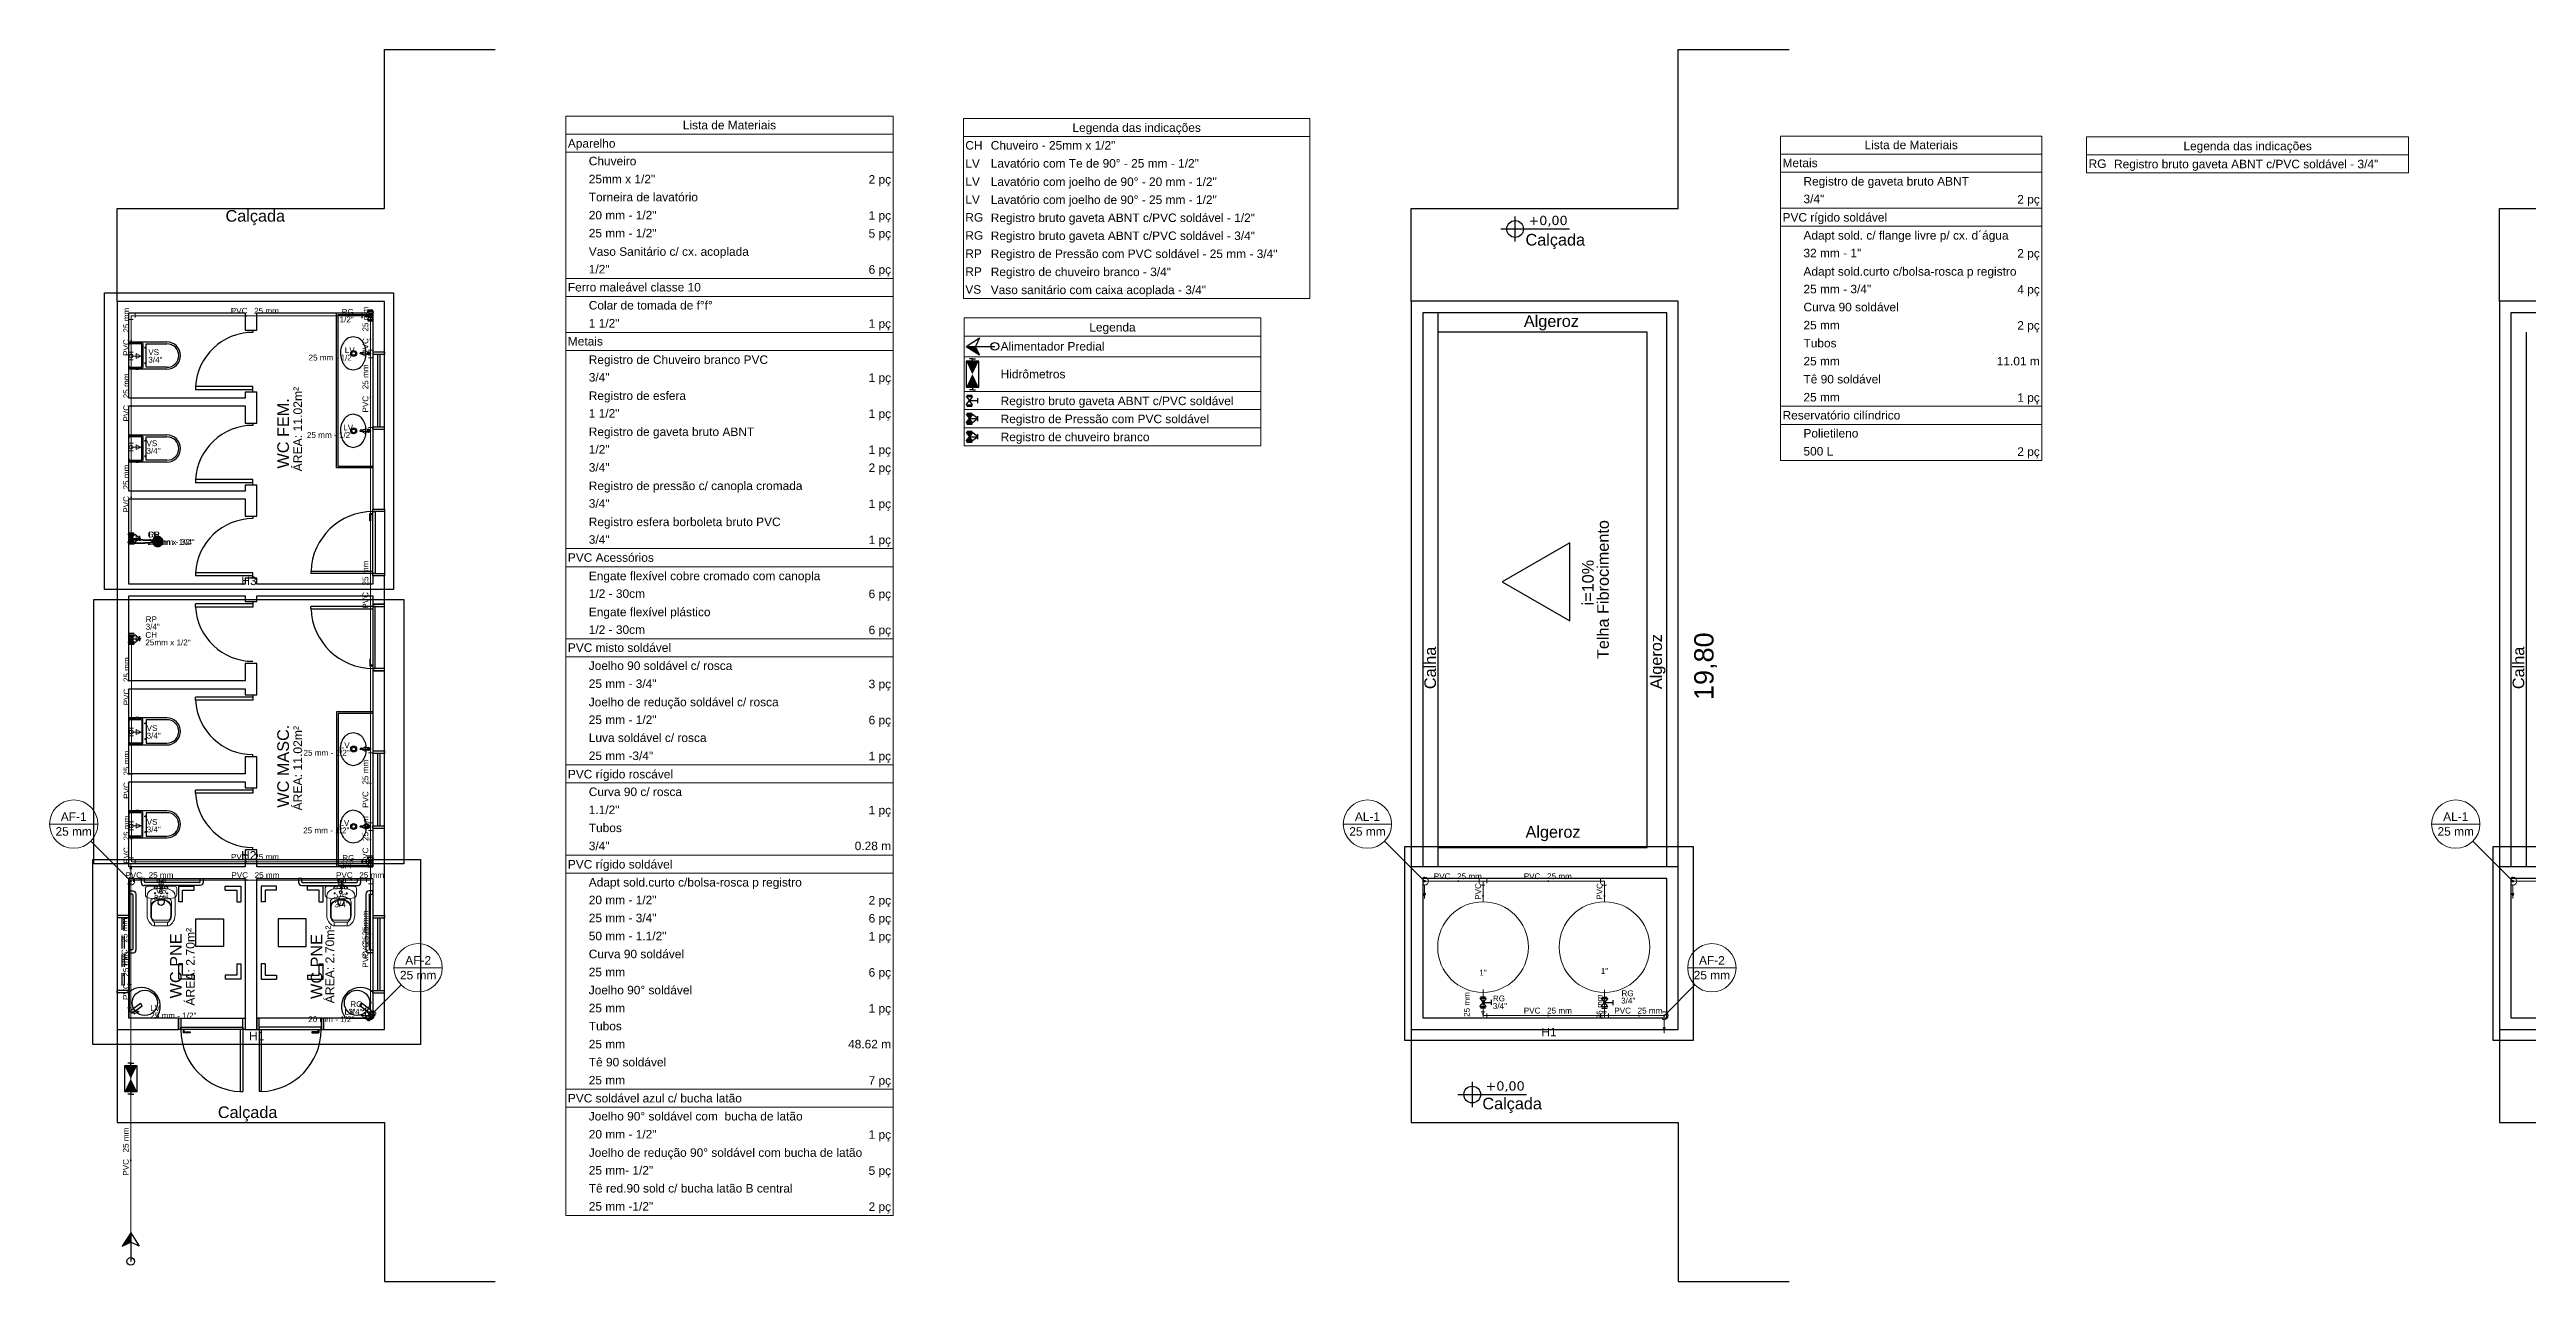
# Model space of a CAD drawing. Header units: millimetres. Extents: x 40 to 499, y -93 to 187.
# Drawn here: x 175.4 to 239.3, y -14.7 to 17.1 of the extents above; entities that cross this region are included whole.
import ezdxf

# ---------------------------------------------------------------- set-up
doc = ezdxf.new("R2010")
doc.units = ezdxf.units.MM
doc.header["$MEASUREMENT"] = 0
doc.linetypes.add('HIDDEN2', pattern=[0.47625, 0.3175, -0.15875])
for name, color, linetype, lineweight in [('. Alvenaria', 4, 'Continuous', 0), ('015', 8, 'Continuous', 15), ('A-PISO', 8, 'Continuous', 5), ('AF-Colunas', 4, 'Continuous', 5), ('AF-Condutos', 4, 'Continuous', 5), ('AF-Conexões', 9, 'Continuous', 5), ('AF-Indicação coluna', 5, 'Continuous', 5), ('AF-Sentido conduto', 9, 'Continuous', 5), ('AF-Textos conduto', 7, 'Continuous', 5), ('AL-Colunas', 3, 'Continuous', 5), ('AL-Condutos', 3, 'Continuous', 5), ('AL-Conexões', 9, 'Continuous', 5), ('AL-Indicação coluna', 5, 'Continuous', 5), ('AL-Sentido conduto', 9, 'Continuous', 5), ('AL-Textos conduto', 7, 'Continuous', 5), ('DI-Detalhes', 1, 'Continuous', 30), ('DI-Tabelas', 7, 'Continuous', 5), ('Nível 1', 7, 'Continuous', 5), ('Textos', 7, 'Continuous', 5)]:
    doc.layers.add(name, color=color, linetype=linetype, lineweight=lineweight)
for name, color, linetype in [('. Esquadria', 7, 'Continuous'), ('. Layaot', 8, 'Continuous'), ('A-PARED', 4, 'Continuous'), ('Layer 1', 7, 'Continuous'), ('PDF5_Text', 7, 'Continuous'), ('PROIEZIONI_finissime', 251, 'Continuous'), ('Simbolos', 5, 'Continuous'), ('Simbolos_int', 2, 'Continuous')]:
    doc.layers.add(name, color=color, linetype=linetype)
doc.styles.add('Arial', font='arial.ttf')
doc.styles.add('Verdana', font='verdana.ttf')

msp = doc.modelspace()

# ---------------------------------------------------------------- texts
at = {"layer": 'AF-Indicação coluna', "char_height": 0.22, "attachment_point": 8, "line_spacing_factor": 0.6, "style": 'Arial'}
for s, insert, width in [('25 mm', (176.016, -3.21), 1.87838), ('AF-1', (176.016, -2.825), 1.33207), ('AF-2', (184.909, -6.534), 1.33207), ('AF-2', (218.31, -6.534), 1.33207), ('25 mm', (184.909, -6.919), 1.87838), ('25 mm', (218.31, -6.919), 1.87838)]:
    msp.add_mtext(s, dxfattribs=dict(at, insert=insert, width=width))
at = {"layer": 'AF-Textos conduto', "char_height": 0.15, "rotation": 90.00021, "line_spacing_factor": 0.6, "style": 'Arial'}
for s, insert, width, attachment_point in [('25 mm', (177.449, 9.78), 1.28072, 7), ('25 mm', (183.625, 9.808), 1.28072, 7), ('PVC', (177.449, 9.61), 0.86204, 9), ('PVC', (183.625, 9.638), 0.86204, 9), ('25 mm', (177.449, 8.084), 1.28072, 7), ('25 mm', (183.625, 8.317), 1.28072, 7), ('PVC', (177.449, 7.914), 0.86204, 9), ('PVC', (183.625, 8.147), 0.86204, 9), ('25 mm', (177.449, 5.731), 1.28072, 7), ('PVC', (177.449, 5.561), 0.86204, 9), ('25 mm', (183.625, 3.252), 1.28072, 7), ('PVC', (183.625, 3.082), 0.86204, 9), ('25 mm', (177.456, 0.759), 1.28072, 7), ('PVC', (177.456, 0.589), 0.86204, 9), ('25 mm', (177.456, -1.655), 1.28072, 7), ('25 mm', (183.625, -1.887), 1.28072, 7), ('PVC', (177.456, -1.825), 0.86204, 9), ('PVC', (183.625, -2.057), 0.86204, 9), ('25 mm', (177.456, -3.331), 1.28072, 7), ('25 mm', (183.625, -3.343), 1.28072, 7), ('PVC', (177.456, -3.501), 0.86204, 9), ('PVC', (183.625, -3.513), 0.86204, 9), ('25 mm', (177.406, -5.967), 1.28072, 7), ('25 mm', (183.625, -5.78), 1.28072, 7), ('25 mm', (183.625, -6.016), 1.28072, 7), ('PVC', (177.406, -6.137), 0.86204, 9), ('PVC', (183.625, -5.95), 0.86204, 9), ('PVC', (183.625, -6.186), 0.86204, 9), ('25 mm', (212.06, -7.884), 1.28072, 7), ('25 mm', (215.486, -7.946), 1.28072, 7)]:
    msp.add_mtext(s, dxfattribs=dict(at, insert=insert, width=width, attachment_point=attachment_point))
at = {"layer": 'AF-Textos conduto', "char_height": 0.15, "line_spacing_factor": 0.6, "style": 'Arial'}
for s, insert, width, attachment_point in [('PVC', (180.503, 10.266), 0.86204, 9), ('25 mm', (180.673, 10.266), 1.28072, 7), ('PVC', (180.506, -3.83), 0.86204, 9), ('25 mm', (180.676, -3.83), 1.28072, 7), ('PVC', (177.78, -4.301), 0.86204, 9), ('25 mm', (177.95, -4.301), 1.28072, 7), ('PVC', (180.518, -4.301), 0.86204, 9), ('25 mm', (180.688, -4.301), 1.28072, 7), ('PVC', (183.219, -4.301), 0.86204, 9), ('25 mm', (183.389, -4.301), 1.28072, 7), ('PVC', (213.884, -7.799), 0.86204, 9), ('25 mm', (214.054, -7.799), 1.28072, 7), ('PVC', (216.222, -7.799), 0.86204, 9), ('25 mm', (216.392, -7.799), 1.28072, 7)]:
    msp.add_mtext(s, dxfattribs=dict(at, insert=insert, width=width, attachment_point=attachment_point))
at = {"layer": 'AL-Indicação coluna', "char_height": 0.22, "attachment_point": 8, "line_spacing_factor": 0.6, "style": 'Arial'}
for s, insert, width in [('25 mm', (209.418, -3.21), 1.87838), ('AL-1', (209.418, -2.825), 1.2982), ('25 mm', (237.514, -3.21), 1.87838), ('AL-1', (237.514, -2.825), 1.2982)]:
    msp.add_mtext(s, dxfattribs=dict(at, insert=insert, width=width))
at = {"layer": 'AL-Textos conduto', "char_height": 0.15, "line_spacing_factor": 0.6, "style": 'Arial'}
for s, insert, width, attachment_point in [('PVC', (211.561, -4.33), 0.86204, 9), ('25 mm', (211.731, -4.33), 1.28072, 7), ('PVC', (213.884, -4.33), 0.86204, 9), ('25 mm', (214.054, -4.33), 1.28072, 7)]:
    msp.add_mtext(s, dxfattribs=dict(at, insert=insert, width=width, attachment_point=attachment_point))
at = {"layer": 'AL-Textos conduto', "char_height": 0.15, "rotation": 90.00021, "line_spacing_factor": 0.6, "style": 'Arial'}
for s, insert, width, attachment_point in [('PVC', (212.35, -4.646), 0.86204, 8), ('PVC', (215.486, -4.646), 0.86204, 8), ('25 mm', (177.439, -6.845), 1.28072, 7), ('PVC', (177.439, -7.015), 0.86204, 9), ('25 mm', (177.439, -11.383), 1.28072, 7), ('PVC', (177.439, -11.553), 0.86204, 9)]:
    msp.add_mtext(s, dxfattribs=dict(at, insert=insert, width=width, attachment_point=attachment_point))
at = {"layer": 'DI-Tabelas', "char_height": 0.22, "line_spacing_factor": 0.6, "style": 'Arial'}
for s, insert, width, attachment_point in [('Aparelho', (188.774, 14.488), 2.45991, 7), ('Lista de Materiais', (192.946, 15.025), 4.81619, 8), ('CH', (199.035, 14.501), 0.88805, 7), ('Chuveiro - 25mm x 1/2"', (199.692, 14.501), 6.43466, 7), ('Legenda das indicações', (203.459, 14.894), 6.62884, 8), ('Lista de Materiais', (223.455, 14.512), 4.81619, 8), ('Legenda das indicações', (232.141, 14.42), 6.62884, 8), ('Chuveiro', (189.314, 14.095), 2.45957, 7), ('LV', (199.035, 14.036), 0.75189, 7), ('Lavatório com Te de 90%%d - 25 mm - 1/2"', (199.692, 14.036), 10.72366, 7), ('Metais', (220.134, 14.047), 1.8103, 7), ('RG', (228.035, 14.027), 0.92226, 7), ('Registro bruto gaveta ABNT c/PVC soldável - 3/4"', (228.692, 13.955), 13.64369, 7), ('25mm x 1/2"', (189.314, 13.63), 3.42912, 7), ('2 pç', (197.119, 13.557), 1.16171, 9), ('LV', (199.035, 13.571), 0.75189, 7), ('Lavatório com joelho de 90%%d - 20 mm - 1/2"', (199.692, 13.498), 11.64625, 7), ('Registro de gaveta bruto ABNT', (220.674, 13.509), 8.54043, 7), ('Torneira de lavatório', (189.314, 13.165), 5.63582, 7), ('20 mm - 1/2"', (189.314, 12.699), 3.49686, 7), ('1 pç', (197.119, 12.627), 1.16171, 9), ('LV', (199.035, 13.106), 0.75189, 7), ('RG', (199.035, 12.641), 0.92226, 7), ('Lavatório com joelho de 90%%d - 25 mm - 1/2"', (199.692, 13.033), 11.64625, 7), ('Registro bruto gaveta ABNT c/PVC soldável - 1/2"', (199.692, 12.568), 13.64369, 7), ('PVC rígido soldável', (220.134, 12.579), 5.39771, 7), ('3/4"', (220.674, 13.117), 1.0725, 7), ('2 pç', (226.775, 13.044), 1.16171, 9), ('25 mm - 1/2"', (189.314, 12.234), 3.49686, 7), ('5 pç', (197.119, 12.162), 1.16171, 9), ('RG', (199.035, 12.175), 0.92226, 7), ('Registro bruto gaveta ABNT c/PVC soldável - 3/4"', (199.692, 12.103), 13.64369, 7), ('Adapt sold. c/ flange livre p/ cx. d´água', (220.674, 12.114), 10.58985, 7), ('Vaso Sanitário c/ cx. acoplada', (189.314, 11.696), 8.26777, 7), ('1/2"', (189.314, 11.304), 1.0725, 7), ('6 pç', (197.119, 11.231), 1.16171, 9), ('RP', (199.035, 11.71), 0.85418, 7), ('Registro de Pressão com PVC soldável - 25 mm - 3/4"', (199.692, 11.638), 14.80405, 7), ('32 mm - 1"', (220.674, 11.721), 2.98442, 7), ('2 pç', (226.775, 11.649), 1.16171, 9), ('Ferro maleável classe 10', (188.774, 10.839), 6.86595, 7), ('VS', (199.035, 10.78), 0.8203, 7), ('RP', (199.035, 11.245), 0.85418, 7), ('Vaso sanitário com caixa acoplada - 3/4"', (199.692, 10.707), 11.11604, 7), ('Registro de chuveiro branco - 3/4"', (199.692, 11.172), 9.30473, 7), ('Adapt sold.curto c/bolsa-rosca p registro', (220.674, 11.183), 10.99933, 7), ('25 mm - 3/4"', (220.674, 10.791), 3.49686, 7), ('4 pç', (226.775, 10.718), 1.16171, 9), ('Colar de tomada de f%%df%%d', (189.314, 10.373), 6.3582, 7), ('Curva 90 soldável', (220.674, 10.326), 4.91948, 7), ('Metais', (188.774, 9.443), 1.8103, 7), ('1 1/2"', (189.314, 9.908), 1.58494, 7), ('1 pç', (197.119, 9.836), 1.16171, 9), ('Legenda', (202.834, 9.742), 2.39216, 8), ('Tubos', (220.674, 9.395), 1.70835, 7), ('25 mm', (220.674, 9.86), 1.87838, 7), ('2 pç', (226.775, 9.788), 1.16171, 9), ('Registro de Chuveiro branco PVC', (189.314, 8.905), 9.25777, 7), ('Alimentador Predial', (199.947, 9.314), 5.36284, 7), ('25 mm', (220.674, 8.93), 1.87838, 7), ('11.01 m', (226.775, 8.93), 2.22046, 9), ('3/4"', (189.314, 8.513), 1.0725, 7), ('1 pç', (197.119, 8.44), 1.16171, 9), ('Hidrômetros', (199.947, 8.596), 3.34695, 7), ('Tê 90 soldável', (220.674, 8.465), 3.99723, 7), ('1 1/2"', (189.314, 7.582), 1.58494, 7), ('Registro de esfera', (189.314, 7.975), 5.02143, 7), ('1 pç', (197.119, 7.51), 1.16171, 9), ('Registro bruto gaveta ABNT c/PVC soldável', (199.947, 7.841), 12.02521, 7), ('Registro de Pressão com PVC soldável', (199.947, 7.376), 10.76122, 7), ('Reservatório cilíndrico', (220.134, 7.534), 6.07985, 7), ('25 mm', (220.674, 8), 1.87838, 7), ('1 pç', (226.775, 7.927), 1.16171, 9), ('Registro de gaveta bruto ABNT', (189.314, 7.044), 8.54043, 7), ('Registro de chuveiro branco', (199.947, 6.911), 7.68625, 7), ('Polietileno', (220.674, 7.069), 2.83552, 7), ('3/4"', (189.314, 6.187), 1.0725, 7), ('1/2"', (189.314, 6.652), 1.0725, 7), ('2 pç', (197.119, 6.114), 1.16171, 9), ('1 pç', (197.119, 6.579), 1.16171, 9), ('500 L', (220.674, 6.604), 1.53765, 7), ('2 pç', (226.775, 6.531), 1.16171, 9), ('Registro de pressão c/ canopla cromada', (189.314, 5.649), 11.03421, 7), ('3/4"', (189.314, 5.256), 1.0725, 7), ('1 pç', (197.119, 5.184), 1.16171, 9), ('3/4"', (189.314, 4.326), 1.0725, 7), ('Registro esfera borboleta bruto PVC', (189.314, 4.718), 9.90637, 7), ('1 pç', (197.119, 4.253), 1.16171, 9), ('PVC Acessórios', (188.774, 3.861), 4.44159, 7), ('Engate flexível cobre cromado com canopla', (189.314, 3.323), 11.9568, 7), ('1/2 - 30cm', (189.314, 2.93), 2.90326, 7), ('Engate flexível plástico', (189.314, 2.392), 6.2861, 7), ('6 pç', (197.119, 2.858), 1.16171, 9), ('1/2 - 30cm', (189.314, 2), 2.90326, 7), ('6 pç', (197.119, 1.927), 1.16171, 9), ('PVC misto soldável', (188.774, 1.535), 5.3293, 7), ('Joelho 90 soldável c/ rosca', (189.314, 1.069), 7.4136, 7), ('25 mm - 3/4"', (189.314, 0.604), 3.49686, 7), ('3 pç', (197.119, 0.532), 1.16171, 9), ('Joelho de redução soldável c/ rosca', (189.314, 0.066), 9.80509, 7), ('25 mm - 1/2"', (189.314, -0.326), 3.49686, 7), ('Luva soldável c/ rosca', (189.314, -0.791), 6.08119, 7), ('6 pç', (197.119, -0.399), 1.16171, 9), ('25 mm -3/4"', (189.314, -1.257), 3.32616, 7), ('1 pç', (197.119, -1.329), 1.16171, 9), ('PVC rígido roscável', (188.774, -1.794), 5.43159, 7), ('Curva 90 c/ rosca', (189.314, -2.187), 4.81652, 7), ('1.1/2"', (189.314, -2.652), 1.58494, 7), ('1 pç', (197.119, -2.725), 1.16171, 9), ('Tubos', (189.314, -3.117), 1.70835, 7), ('PVC rígido soldável', (188.774, -4.12), 5.39771, 7), ('3/4"', (189.314, -3.583), 1.0725, 7), ('0.28 m', (197.119, -3.583), 1.87872, 9), ('Adapt sold.curto c/bolsa-rosca p registro', (189.314, -4.586), 10.99933, 7), ('20 mm - 1/2"', (189.314, -4.978), 3.49686, 7), ('2 pç', (197.119, -5.051), 1.16171, 9), ('50 mm - 1.1/2"', (189.314, -5.909), 4.0093, 7), ('25 mm - 3/4"', (189.314, -5.443), 3.49686, 7), ('6 pç', (197.119, -5.516), 1.16171, 9), ('1 pç', (197.119, -5.981), 1.16171, 9), ('Curva 90 soldável', (189.314, -6.374), 4.91948, 7), ('25 mm', (189.314, -6.839), 1.87838, 7), ('6 pç', (197.119, -6.912), 1.16171, 9), ('Joelho 90%%d soldável', (189.314, -7.304), 5.31521, 7), ('25 mm', (189.314, -7.769), 1.87838, 7), ('1 pç', (197.119, -7.842), 1.16171, 9), ('Tubos', (189.314, -8.235), 1.70835, 7), ('Tê 90 soldável', (189.314, -9.165), 3.99723, 7), ('25 mm', (189.314, -8.7), 1.87838, 7), ('48.62 m', (197.119, -8.7), 2.22046, 9), ('25 mm', (189.314, -9.63), 1.87838, 7), ('7 pç', (197.119, -9.703), 1.16171, 9), ('PVC soldável azul c/ bucha latão', (188.774, -10.095), 8.98546, 7), ('Joelho 90%%d soldável com  bucha de latão', (189.314, -10.561), 11.02046, 7), ('20 mm - 1/2"', (189.314, -11.026), 3.49686, 7), ('1 pç', (197.119, -11.098), 1.16171, 9), ('Joelho de redução 90%%d soldável com bucha de latão', (189.314, -11.564), 14.09543, 7), ('25 mm- 1/2"', (189.314, -11.956), 3.32616, 7), ('5 pç', (197.119, -12.029), 1.16171, 9), ('Tê red.90 sold c/ bucha latão B central', (189.314, -12.421), 10.52177, 7), ('25 mm -1/2"', (189.314, -12.887), 3.32616, 7), ('2 pç', (197.119, -12.959), 1.16171, 9)]:
    msp.add_mtext(s, dxfattribs=dict(at, insert=insert, width=width, attachment_point=attachment_point))
at = {"layer": 'PDF5_Text', "insert": (218.446, 0.294), "char_height": 0.5, "width": 3.49441, "attachment_point": 7, "rotation": 90.00021, "style": 'Arial'}
msp.add_mtext('19,80', dxfattribs=at)
at = {"layer": 'PROIEZIONI_finissime', "char_height": 0.3, "attachment_point": 7, "line_spacing_factor": 0.9, "style": 'Arial'}
for s, insert, width in [('Calçada', (179.936, 12.551), 3.075), ('Calçada', (213.498, 11.935), 3.075), ('Algeroz', (213.456, 9.837), 2.84177), ('Algeroz', (213.498, -3.349), 2.84177), ('Calçada', (179.738, -10.587), 3.075), ('Calçada', (212.384, -10.363), 3.075)]:
    msp.add_mtext(s, dxfattribs=dict(at, insert=insert, width=width))
at = {"layer": 'PROIEZIONI_finissime', "char_height": 0.24, "width": 2.03939, "attachment_point": 7, "style": 'Verdana'}
for insert in [(213.577, 12.518), (212.468, -9.824)]:
    msp.add_mtext('+0,00', dxfattribs=dict(at, insert=insert))
at = {"layer": 'PROIEZIONI_finissime', "rotation": 90.00021, "line_spacing_factor": 0.9, "style": 'Arial'}
for s, insert, char_height, width, attachment_point in [('ÁREA: 11.02m²', (181.802, 7.289), 0.225, 4.36726, 5), ('WC FEM.', (181.577, 6.271), 0.3, 3.63201, 7), ('Telha Fibrocimento', (215.653, 1.353), 0.3, 7.17302, 7), ('i=10%', (215.263, 2.737), 0.3, 2.3529, 7), ('Algeroz', (217.11, 0.577), 0.3, 2.84177, 7), ('Calha', (211.191, 0.577), 0.3, 2.18963, 7), ('Calha', (239.287, 0.577), 0.3, 2.18963, 7), ('WC MASC.', (181.577, -2.483), 0.3, 4.2846, 7), ('ÁREA: 11.02m²', (181.802, -1.465), 0.225, 4.36726, 5), ('WC PNE', (178.807, -7.406), 0.3, 3.35351, 7), ('ÁREA: 2.70m²', (179.03, -6.59), 0.225, 4.01776, 5), ('ÁREA: 2.70m²', (182.63, -6.529), 0.225, 4.01776, 5), ('WC PNE', (182.439, -7.421), 0.3, 3.35351, 7)]:
    msp.add_mtext(s, dxfattribs=dict(at, insert=insert, char_height=char_height, width=width, attachment_point=attachment_point))
at = {"layer": 'Textos', "line_spacing_factor": 0.6, "style": 'Arial'}
for s, insert, char_height, width, attachment_point in [('RG', (183.247, 10.238), 0.15, 0.62881, 9), ('1/2"', (183.247, 10.043), 0.15, 0.73125, 9), ('VS', (177.942, 9.197), 0.15, 0.5593, 7), ('3/4"', (177.942, 9.002), 0.15, 0.73125, 7), ('25 mm - 1/2"', (183.272, 9.058), 0.15, 2.38422, 9), ('LV', (183.272, 9.253), 0.15, 0.51265, 9), ('25 mm - 1/2"', (183.23, 7.06), 0.15, 2.38422, 9), ('LV', (183.23, 7.255), 0.15, 0.51265, 9), ('VS', (177.894, 6.846), 0.15, 0.5593, 7), ('3/4"', (177.894, 6.651), 0.15, 0.73125, 7), ('CH', (177.923, 4.49), 0.15, 0.60549, 7), ('RP', (177.947, 4.49), 0.15, 0.58239, 7), ('25mm x 1/2"', (177.923, 4.295), 0.15, 2.33803, 7), ('25 mm - 3/4"', (177.947, 4.295), 0.15, 2.38422, 7), ('H3', (180.542, 3.26), 0.22, 0.78576, 8), ('CH', (177.866, 1.9), 0.15, 0.60549, 7), ('3/4"', (177.874, 2.111), 0.15, 0.73125, 7), ('RP', (177.874, 2.306), 0.15, 0.58239, 7), ('25mm x 1/2"', (177.866, 1.705), 0.15, 2.33803, 7), ('VS', (177.898, -0.507), 0.15, 0.5593, 7), ('3/4"', (177.898, -0.702), 0.15, 0.73125, 7), ('25 mm - 1/2"', (183.141, -1.143), 0.15, 2.38422, 9), ('LV', (183.141, -0.948), 0.15, 0.51265, 9), ('VS', (177.901, -2.928), 0.15, 0.5593, 7), ('3/4"', (177.901, -3.123), 0.15, 0.73125, 7), ('25 mm - 1/2"', (183.133, -3.147), 0.15, 2.38422, 9), ('LV', (183.133, -2.952), 0.15, 0.51265, 9), ('H2', (180.535, -3.823), 0.22, 0.78576, 8), ('RG', (183.264, -3.858), 0.15, 0.62881, 9), ('3/4"', (183.264, -4.053), 0.15, 0.73125, 9), ('3/4"', (178.274, -4.894), 0.15, 0.73125, 8), ('VS', (178.274, -4.699), 0.15, 0.5593, 8), ('3/4"', (182.932, -5.055), 0.15, 0.73125, 8), ('VS', (182.932, -4.86), 0.15, 0.5593, 8), ('1"', (212.401, -6.815), 0.15, 0.38186, 8), ('1"', (215.537, -6.775), 0.15, 0.38186, 8), ('LV', (177.992, -7.731), 0.15, 0.51265, 7), ('3/4"', (183.472, -7.828), 0.15, 0.73125, 9), ('RG', (183.472, -7.633), 0.15, 0.62881, 9), ('3/4"', (212.655, -7.68), 0.15, 0.73125, 7), ('RG', (212.655, -7.485), 0.15, 0.62881, 7), ('3/4"', (215.968, -7.54), 0.15, 0.73125, 7), ('RG', (215.975, -7.353), 0.15, 0.62881, 7), ('25 mm - 1/2"', (177.992, -7.926), 0.15, 2.38422, 7), ('H1', (180.739, -8.488), 0.22, 0.78576, 8), ('20 mm - 1/2"', (183.262, -8.022), 0.15, 2.38422, 9), ('LV', (183.262, -7.827), 0.15, 0.51265, 9), ('H1', (214.104, -8.387), 0.22, 0.78576, 8)]:
    msp.add_mtext(s, dxfattribs=dict(at, insert=insert, char_height=char_height, width=width, attachment_point=attachment_point))

# ---------------------------------------------------------------- hatches: boundary and pattern name
at = {"layer": 'AF-Colunas', "linetype": 'Continuous'}
for points in [[(177.509, -4.381), (177.509, -4.379), (177.509, -4.377), (177.509, -4.375), (177.508, -4.374), (177.508, -4.372), (177.507, -4.371), (177.506, -4.369), (177.505, -4.368), (177.504, -4.366), (177.502, -4.365), (177.501, -4.364), (177.499, -4.363), (177.498, -4.362), (177.496, -4.362), (177.495, -4.361), (177.493, -4.361), (177.491, -4.361), (177.489, -4.361), (177.488, -4.361), (177.486, -4.361), (177.484, -4.361), (177.483, -4.362), (177.481, -4.362), (177.479, -4.363), (177.478, -4.364), (177.477, -4.365), (177.475, -4.366), (177.474, -4.368), (177.473, -4.369), (177.472, -4.371), (177.471, -4.372), (177.471, -4.374), (177.47, -4.375), (177.47, -4.377), (177.47, -4.379), (177.469, -4.381), (177.47, -4.382), (177.47, -4.384), (177.47, -4.386), (177.471, -4.387), (177.471, -4.389), (177.472, -4.391), (177.473, -4.392), (177.474, -4.393), (177.475, -4.395), (177.477, -4.396), (177.478, -4.397), (177.479, -4.398), (177.481, -4.399), (177.483, -4.399), (177.484, -4.4), (177.486, -4.4), (177.488, -4.401), (177.489, -4.401), (177.491, -4.401), (177.493, -4.4), (177.495, -4.4), (177.496, -4.399), (177.498, -4.399), (177.499, -4.398), (177.501, -4.397), (177.502, -4.396), (177.504, -4.395), (177.505, -4.393), (177.506, -4.392), (177.507, -4.391), (177.508, -4.389), (177.508, -4.387), (177.509, -4.386), (177.509, -4.384), (177.509, -4.382)], [(183.696, -7.85), (183.696, -7.848), (183.695, -7.846), (183.695, -7.845), (183.695, -7.843), (183.694, -7.841), (183.693, -7.84), (183.692, -7.838), (183.691, -7.837), (183.69, -7.836), (183.689, -7.835), (183.687, -7.833), (183.686, -7.833), (183.684, -7.832), (183.683, -7.831), (183.681, -7.831), (183.679, -7.83), (183.677, -7.83), (183.676, -7.83), (183.674, -7.83), (183.672, -7.83), (183.671, -7.831), (183.669, -7.831), (183.667, -7.832), (183.666, -7.833), (183.664, -7.833), (183.663, -7.835), (183.662, -7.836), (183.66, -7.837), (183.659, -7.838), (183.658, -7.84), (183.658, -7.841), (183.657, -7.843), (183.656, -7.845), (183.656, -7.846), (183.656, -7.848), (183.656, -7.85), (183.656, -7.852), (183.656, -7.853), (183.656, -7.855), (183.657, -7.857), (183.658, -7.858), (183.658, -7.86), (183.659, -7.861), (183.66, -7.863), (183.662, -7.864), (183.663, -7.865), (183.664, -7.866), (183.666, -7.867), (183.667, -7.868), (183.669, -7.869), (183.671, -7.869), (183.672, -7.87), (183.674, -7.87), (183.676, -7.87), (183.677, -7.87), (183.679, -7.87), (183.681, -7.869), (183.683, -7.869), (183.684, -7.868), (183.686, -7.867), (183.687, -7.866), (183.689, -7.865), (183.69, -7.864), (183.691, -7.863), (183.692, -7.861), (183.693, -7.86), (183.694, -7.858), (183.695, -7.857), (183.695, -7.855), (183.695, -7.853), (183.696, -7.852)], [(217.097, -7.85), (217.097, -7.848), (217.097, -7.846), (217.097, -7.845), (217.096, -7.843), (217.096, -7.841), (217.095, -7.84), (217.094, -7.838), (217.093, -7.837), (217.092, -7.836), (217.09, -7.835), (217.089, -7.833), (217.087, -7.833), (217.086, -7.832), (217.084, -7.831), (217.083, -7.831), (217.081, -7.83), (217.079, -7.83), (217.077, -7.83), (217.076, -7.83), (217.074, -7.83), (217.072, -7.831), (217.071, -7.831), (217.069, -7.832), (217.067, -7.833), (217.066, -7.833), (217.065, -7.835), (217.063, -7.836), (217.062, -7.837), (217.061, -7.838), (217.06, -7.84), (217.059, -7.841), (217.059, -7.843), (217.058, -7.845), (217.058, -7.846), (217.057, -7.848), (217.057, -7.85), (217.057, -7.852), (217.058, -7.853), (217.058, -7.855), (217.059, -7.857), (217.059, -7.858), (217.06, -7.86), (217.061, -7.861), (217.062, -7.863), (217.063, -7.864), (217.065, -7.865), (217.066, -7.866), (217.067, -7.867), (217.069, -7.868), (217.071, -7.869), (217.072, -7.869), (217.074, -7.87), (217.076, -7.87), (217.077, -7.87), (217.079, -7.87), (217.081, -7.87), (217.083, -7.869), (217.084, -7.869), (217.086, -7.868), (217.087, -7.867), (217.089, -7.866), (217.09, -7.865), (217.092, -7.864), (217.093, -7.863), (217.094, -7.861), (217.095, -7.86), (217.096, -7.858), (217.096, -7.857), (217.097, -7.855), (217.097, -7.853), (217.097, -7.852)]]:
    msp.add_hatch(color=256, dxfattribs=at).paths.add_polyline_path(points)
at = {"layer": 'AF-Condutos', "linetype": 'Continuous'}
for points in [[(183.676, -7.4), (183.637, -7.545), (183.715, -7.545)], [(217.077, -8.3), (217.116, -8.155), (217.039, -8.155)]]:
    msp.add_hatch(color=256, dxfattribs=at).paths.add_polyline_path(points)
at = {"layer": 'AF-Sentido conduto', "linetype": 'Continuous'}
for points in [[(180.388, 10.216), (180.484, 10.19), (180.484, 10.242)], [(183.676, 9.523), (183.702, 9.62), (183.65, 9.62)], [(177.5, 9.495), (177.526, 9.592), (177.474, 9.592)], [(177.5, 7.799), (177.526, 7.896), (177.474, 7.896)], [(183.676, 8.032), (183.702, 8.128), (183.65, 8.128)], [(177.5, 5.446), (177.526, 5.542), (177.474, 5.542)], [(183.676, 3.367), (183.65, 3.271), (183.702, 3.271)], [(177.507, 0.874), (177.481, 0.777), (177.533, 0.777)], [(177.507, -1.54), (177.481, -1.637), (177.533, -1.637)], [(183.676, -1.772), (183.65, -1.869), (183.702, -1.869)], [(177.507, -3.216), (177.481, -3.312), (177.533, -3.312)], [(183.676, -3.228), (183.65, -3.324), (183.702, -3.324)], [(177.665, -4.351), (177.762, -4.377), (177.762, -4.326)], [(180.391, -3.881), (180.488, -3.907), (180.488, -3.855)], [(180.403, -4.351), (180.5, -4.377), (180.5, -4.326)], [(183.104, -4.351), (183.201, -4.377), (183.201, -4.326)], [(183.676, -5.665), (183.65, -5.762), (183.702, -5.762)], [(177.456, -6.252), (177.482, -6.156), (177.43, -6.156)], [(183.676, -5.901), (183.65, -5.997), (183.702, -5.997)], [(212.401, -7.58), (212.427, -7.483), (212.375, -7.483)], [(215.537, -7.583), (215.563, -7.486), (215.511, -7.486)], [(212.401, -7.879), (212.427, -7.782), (212.375, -7.782)], [(214.169, -7.85), (214.072, -7.824), (214.072, -7.876)], [(215.537, -7.882), (215.563, -7.785), (215.511, -7.785)], [(216.507, -7.85), (216.411, -7.824), (216.411, -7.876)]]:
    msp.add_hatch(color=1, dxfattribs=at).paths.add_polyline_path(points)
at = {"layer": 'AL-Colunas', "linetype": 'Continuous'}
for points in [[(210.911, -4.381), (210.911, -4.379), (210.911, -4.377), (210.91, -4.375), (210.91, -4.374), (210.909, -4.372), (210.908, -4.371), (210.907, -4.369), (210.906, -4.368), (210.905, -4.366), (210.904, -4.365), (210.903, -4.364), (210.901, -4.363), (210.9, -4.362), (210.898, -4.362), (210.896, -4.361), (210.895, -4.361), (210.893, -4.361), (210.891, -4.361), (210.889, -4.361), (210.888, -4.361), (210.886, -4.361), (210.884, -4.362), (210.883, -4.362), (210.881, -4.363), (210.88, -4.364), (210.878, -4.365), (210.877, -4.366), (210.876, -4.368), (210.875, -4.369), (210.874, -4.371), (210.873, -4.372), (210.872, -4.374), (210.872, -4.375), (210.871, -4.377), (210.871, -4.379), (210.871, -4.381), (210.871, -4.382), (210.871, -4.384), (210.872, -4.386), (210.872, -4.387), (210.873, -4.389), (210.874, -4.391), (210.875, -4.392), (210.876, -4.393), (210.877, -4.395), (210.878, -4.396), (210.88, -4.397), (210.881, -4.398), (210.883, -4.399), (210.884, -4.399), (210.886, -4.4), (210.888, -4.4), (210.889, -4.401), (210.891, -4.401), (210.893, -4.401), (210.895, -4.4), (210.896, -4.4), (210.898, -4.399), (210.9, -4.399), (210.901, -4.398), (210.903, -4.397), (210.904, -4.396), (210.905, -4.395), (210.906, -4.393), (210.907, -4.392), (210.908, -4.391), (210.909, -4.389), (210.91, -4.387), (210.91, -4.386), (210.911, -4.384), (210.911, -4.382)], [(239.008, -4.381), (239.008, -4.379), (239.007, -4.377), (239.007, -4.375), (239.006, -4.374), (239.006, -4.372), (239.005, -4.371), (239.004, -4.369), (239.003, -4.368), (239.002, -4.366), (239.001, -4.365), (238.999, -4.364), (238.998, -4.363), (238.996, -4.362), (238.995, -4.362), (238.993, -4.361), (238.991, -4.361), (238.989, -4.361), (238.988, -4.361), (238.986, -4.361), (238.984, -4.361), (238.983, -4.361), (238.981, -4.362), (238.979, -4.362), (238.978, -4.363), (238.976, -4.364), (238.975, -4.365), (238.974, -4.366), (238.972, -4.368), (238.971, -4.369), (238.97, -4.371), (238.97, -4.372), (238.969, -4.374), (238.968, -4.375), (238.968, -4.377), (238.968, -4.379), (238.968, -4.381), (238.968, -4.382), (238.968, -4.384), (238.968, -4.386), (238.969, -4.387), (238.97, -4.389), (238.97, -4.391), (238.971, -4.392), (238.972, -4.393), (238.974, -4.395), (238.975, -4.396), (238.976, -4.397), (238.978, -4.398), (238.979, -4.399), (238.981, -4.399), (238.983, -4.4), (238.984, -4.4), (238.986, -4.401), (238.988, -4.401), (238.989, -4.401), (238.991, -4.4), (238.993, -4.4), (238.995, -4.399), (238.996, -4.399), (238.998, -4.398), (238.999, -4.397), (239.001, -4.396), (239.002, -4.395), (239.003, -4.393), (239.004, -4.392), (239.005, -4.391), (239.006, -4.389), (239.006, -4.387), (239.007, -4.386), (239.007, -4.384), (239.008, -4.382)]]:
    msp.add_hatch(color=256, dxfattribs=at).paths.add_polyline_path(points)
at = {"layer": 'AL-Condutos', "linetype": 'Continuous'}
for points in [[(177.489, -3.931), (177.451, -4.075), (177.528, -4.075)], [(210.891, -4.831), (210.93, -4.686), (210.852, -4.686)], [(238.988, -4.831), (239.027, -4.686), (238.949, -4.686)]]:
    msp.add_hatch(color=256, dxfattribs=at).paths.add_polyline_path(points)
at = {"layer": 'AL-Sentido conduto', "linetype": 'Continuous'}
for points in [[(211.846, -4.381), (211.749, -4.355), (211.749, -4.406)], [(214.169, -4.381), (214.072, -4.355), (214.072, -4.406)], [(212.401, -4.846), (212.427, -4.75), (212.375, -4.75)], [(215.537, -4.846), (215.563, -4.75), (215.511, -4.75)], [(177.489, -7.13), (177.515, -7.033), (177.464, -7.033)], [(177.489, -11.668), (177.515, -11.571), (177.464, -11.571)]]:
    msp.add_hatch(color=1, dxfattribs=at).paths.add_polyline_path(points)
at = {"layer": 'Simbolos', "linetype": 'Continuous'}
for color, points in [(7, [(199.057, 9.424), (199.405, 9.206), (199.296, 9.424), (199.057, 9.424)]), (7, [(199.057, 9.039), (199.381, 9.039), (199.057, 8.374), (199.381, 8.374)]), (7, [(199.057, 7.664), (199.225, 7.664), (199.142, 7.559)]), (7, [(199.142, 7.559), (199.057, 7.454), (199.225, 7.454)]), (7, [(199.057, 7.198), (199.225, 7.198), (199.142, 7.093)]), (7, [(199.142, 7.093), (199.057, 6.988), (199.225, 6.988)]), (256, [(177.416, 4.573), (177.584, 4.573), (177.5, 4.468)]), (256, [(177.5, 4.468), (177.416, 4.363), (177.584, 4.363)]), (256, [(177.423, 1.982), (177.591, 1.982), (177.507, 1.877)]), (256, [(177.507, 1.877), (177.423, 1.772), (177.591, 1.772)]), (256, [(177.328, -9.147), (177.651, -9.147), (177.328, -9.812), (177.651, -9.812)]), (256, [(177.489, -13.457), (177.271, -13.804), (177.489, -13.695), (177.489, -13.457)])]:
    msp.add_hatch(color=color, dxfattribs=at).paths.add_polyline_path(points)

# ---------------------------------------------------------------- linework, layer by layer
at = {"layer": '. Alvenaria'}
for q in [(183.742, -7.913), (182.462, -8.213)]:
    msp.add_line((182.462, -7.913), q, dxfattribs=at)
at = {"layer": '. Esquadria', "color": 1, "linetype": 'HIDDEN2'}
for p, q in [((177.142, -5.263), (177.142, -5.323)), ((177.442, -5.263), (177.142, -5.263)), ((177.442, -5.323), (177.142, -5.323)), ((177.262, -5.323), (177.262, -7.203)), ((177.322, -5.323), (177.322, -7.203)), ((177.442, -5.263), (177.442, -5.323)), ((177.442, -7.203), (177.142, -7.203)), ((177.142, -7.263), (177.142, -7.203)), ((177.442, -7.263), (177.142, -7.263)), ((177.442, -7.263), (177.442, -7.203))]:
    msp.add_line(p, q, dxfattribs=at)
at = {"layer": '. Layaot'}
for p, q in [((177.441, 9.534), (177.443, 9.537)), ((177.441, 9.531), (177.441, 9.534)), ((177.441, 9.515), (177.441, 9.531)), ((177.441, 9.187), (177.441, 9.515)), ((177.441, 9.481), (177.444, 9.496)), ((177.445, 9.466), (177.441, 9.452)), ((177.441, 8.862), (177.441, 9.187)), ((177.443, 9.537), (177.445, 9.538)), ((177.444, 9.496), (177.451, 9.508)), ((177.445, 9.538), (177.448, 9.538)), ((177.454, 9.478), (177.445, 9.466)), ((177.448, 9.538), (178.424, 9.538)), ((177.451, 9.508), (177.463, 9.516)), ((177.465, 9.486), (177.454, 9.478)), ((177.463, 9.516), (177.478, 9.519)), ((177.478, 9.49), (177.465, 9.486)), ((177.478, 9.519), (177.763, 9.519)), ((177.745, 9.49), (177.478, 9.49)), ((177.562, 9.496), (177.562, 9.494)), ((177.563, 9.496), (177.562, 9.496)), ((177.562, 9.494), (177.562, 9.49)), ((177.571, 9.5), (177.563, 9.496)), ((177.579, 9.501), (177.571, 9.5)), ((177.588, 9.5), (177.579, 9.501)), ((177.596, 9.496), (177.588, 9.5)), ((177.596, 9.494), (177.596, 9.496)), ((177.596, 9.49), (177.596, 9.494)), ((177.754, 9.488), (177.745, 9.49)), ((177.763, 9.481), (177.754, 9.488)), ((177.763, 9.519), (177.778, 9.516)), ((177.769, 9.473), (177.763, 9.481)), ((177.772, 9.462), (177.769, 9.473)), ((177.772, 9.187), (177.772, 9.462)), ((177.772, 8.913), (177.772, 9.187)), ((177.778, 9.516), (177.79, 9.508)), ((177.79, 9.508), (177.798, 9.496)), ((177.798, 9.496), (177.801, 9.481)), ((177.801, 9.481), (177.801, 9.187)), ((177.801, 9.187), (177.801, 8.894)), ((177.849, 9.376), (177.849, 9.396)), ((177.889, 9.396), (177.849, 9.396)), ((177.889, 9.376), (177.849, 9.376)), ((177.889, 8.996), (177.849, 8.996)), ((177.849, 8.996), (177.849, 8.976)), ((177.889, 8.976), (177.849, 8.976)), ((177.889, 9.489), (178.424, 9.489)), ((177.889, 8.887), (177.889, 9.489)), ((183.635, 9.284), (183.41, 9.258)), ((183.41, 9.258), (183.41, 9.242)), ((183.41, 9.231), (183.41, 9.246)), ((183.635, 9.203), (183.41, 9.231)), ((177.441, 8.923), (177.445, 8.909)), ((177.444, 8.879), (177.441, 8.894)), ((177.441, 8.844), (177.441, 8.862)), ((177.441, 8.842), (177.441, 8.844)), ((177.443, 8.84), (177.441, 8.842)), ((177.445, 8.838), (177.443, 8.84)), ((177.451, 8.868), (177.444, 8.879)), ((177.445, 8.909), (177.454, 8.898)), ((177.448, 8.838), (177.445, 8.838)), ((177.62, 8.838), (177.448, 8.838)), ((177.463, 8.86), (177.451, 8.868)), ((177.454, 8.898), (177.465, 8.89)), ((177.478, 8.857), (177.463, 8.86)), ((177.465, 8.89), (177.478, 8.885)), ((177.478, 8.885), (177.745, 8.885)), ((177.62, 8.857), (177.478, 8.857)), ((177.562, 8.885), (177.562, 8.882)), ((177.562, 8.882), (177.562, 8.881)), ((177.562, 8.881), (177.563, 8.881)), ((177.563, 8.881), (177.571, 8.877)), ((177.571, 8.877), (177.579, 8.875)), ((177.579, 8.875), (177.588, 8.877)), ((177.588, 8.877), (177.596, 8.881)), ((177.596, 8.882), (177.596, 8.885)), ((177.596, 8.881), (177.596, 8.882)), ((177.62, 8.86), (177.686, 8.86)), ((177.62, 8.838), (177.62, 8.86)), ((177.62, 8.83), (177.62, 8.838)), ((177.686, 8.83), (177.62, 8.83)), ((177.624, 8.882), (177.624, 8.86)), ((177.682, 8.882), (177.624, 8.882)), ((177.682, 8.86), (177.682, 8.882)), ((177.686, 8.86), (177.686, 8.838)), ((177.763, 8.857), (177.686, 8.857)), ((178.424, 8.838), (177.686, 8.838)), ((177.686, 8.838), (177.686, 8.83)), ((177.745, 8.885), (177.754, 8.889)), ((177.754, 8.889), (177.763, 8.894)), ((177.763, 8.894), (177.769, 8.903)), ((177.778, 8.86), (177.763, 8.857)), ((177.769, 8.903), (177.772, 8.913)), ((177.79, 8.868), (177.778, 8.86)), ((177.798, 8.879), (177.79, 8.868)), ((177.801, 8.894), (177.798, 8.879)), ((178.424, 8.887), (177.889, 8.887)), ((177.442, 7.134), (177.443, 7.137)), ((177.442, 7.131), (177.442, 7.134)), ((177.442, 7.115), (177.442, 7.131)), ((177.442, 6.787), (177.442, 7.115)), ((177.442, 7.08), (177.444, 7.096)), ((177.446, 7.065), (177.442, 7.052)), ((177.443, 7.137), (177.446, 7.138)), ((177.444, 7.096), (177.451, 7.108)), ((177.446, 7.138), (177.448, 7.138)), ((177.454, 7.078), (177.446, 7.065)), ((177.448, 7.138), (178.424, 7.138)), ((177.451, 7.108), (177.463, 7.116)), ((177.465, 7.086), (177.454, 7.078)), ((177.463, 7.116), (177.478, 7.119)), ((177.478, 7.09), (177.465, 7.086)), ((177.478, 7.119), (177.763, 7.119)), ((177.745, 7.09), (177.478, 7.09)), ((177.562, 7.096), (177.562, 7.094)), ((177.563, 7.096), (177.562, 7.096)), ((177.562, 7.094), (177.562, 7.09)), ((177.571, 7.1), (177.563, 7.096)), ((177.58, 7.101), (177.571, 7.1)), ((177.588, 7.1), (177.58, 7.101)), ((177.596, 7.096), (177.588, 7.1)), ((177.596, 7.094), (177.596, 7.096)), ((177.596, 7.09), (177.596, 7.094)), ((177.755, 7.087), (177.745, 7.09)), ((177.763, 7.08), (177.755, 7.087)), ((177.763, 7.119), (177.778, 7.116)), ((177.77, 7.072), (177.763, 7.08)), ((177.772, 7.061), (177.77, 7.072)), ((177.772, 6.787), (177.772, 7.061)), ((177.778, 7.116), (177.79, 7.108)), ((177.79, 7.108), (177.798, 7.096)), ((177.798, 7.096), (177.801, 7.08)), ((177.801, 7.08), (177.801, 6.787)), ((177.889, 7.089), (178.424, 7.089)), ((177.889, 6.487), (177.889, 7.089)), ((183.635, 7.284), (183.41, 7.258)), ((183.41, 7.258), (183.41, 7.242)), ((183.41, 7.231), (183.41, 7.246)), ((183.635, 7.203), (183.41, 7.231)), ((177.442, 6.461), (177.442, 6.787)), ((177.442, 6.523), (177.446, 6.509)), ((177.444, 6.479), (177.442, 6.494)), ((177.442, 6.443), (177.442, 6.461)), ((177.442, 6.442), (177.442, 6.443)), ((177.443, 6.439), (177.442, 6.442)), ((177.446, 6.438), (177.443, 6.439)), ((177.451, 6.468), (177.444, 6.479)), ((177.446, 6.509), (177.454, 6.498)), ((177.448, 6.438), (177.446, 6.438)), ((177.621, 6.438), (177.448, 6.438)), ((177.463, 6.46), (177.451, 6.468)), ((177.454, 6.498), (177.465, 6.49)), ((177.478, 6.457), (177.463, 6.46)), ((177.465, 6.49), (177.478, 6.484)), ((177.478, 6.484), (177.745, 6.484)), ((177.621, 6.457), (177.478, 6.457)), ((177.562, 6.484), (177.562, 6.482)), ((177.562, 6.482), (177.562, 6.48)), ((177.562, 6.48), (177.563, 6.48)), ((177.563, 6.48), (177.571, 6.476)), ((177.571, 6.476), (177.58, 6.475)), ((177.58, 6.475), (177.588, 6.476)), ((177.588, 6.476), (177.596, 6.48)), ((177.596, 6.482), (177.596, 6.484)), ((177.596, 6.48), (177.596, 6.482)), ((177.621, 6.46), (177.686, 6.46)), ((177.621, 6.438), (177.621, 6.46)), ((177.621, 6.43), (177.621, 6.438)), ((177.686, 6.43), (177.621, 6.43)), ((177.625, 6.482), (177.625, 6.46)), ((177.682, 6.482), (177.625, 6.482)), ((177.682, 6.46), (177.682, 6.482)), ((177.686, 6.46), (177.686, 6.438)), ((177.763, 6.457), (177.686, 6.457)), ((178.424, 6.438), (177.686, 6.438)), ((177.686, 6.438), (177.686, 6.43)), ((177.745, 6.484), (177.755, 6.489)), ((177.755, 6.489), (177.763, 6.494)), ((177.763, 6.494), (177.77, 6.502)), ((177.778, 6.46), (177.763, 6.457)), ((177.77, 6.502), (177.772, 6.513)), ((177.772, 6.513), (177.772, 6.787)), ((177.79, 6.468), (177.778, 6.46)), ((177.798, 6.479), (177.79, 6.468)), ((177.801, 6.494), (177.798, 6.479)), ((177.801, 6.787), (177.801, 6.494)), ((177.849, 6.976), (177.849, 6.996)), ((177.889, 6.996), (177.849, 6.996)), ((177.889, 6.976), (177.849, 6.976)), ((177.889, 6.596), (177.849, 6.596)), ((177.849, 6.596), (177.849, 6.576)), ((177.889, 6.576), (177.849, 6.576)), ((178.424, 6.487), (177.889, 6.487)), ((177.443, -0.166), (177.442, -0.168)), ((177.442, -0.168), (177.442, -0.17)), ((177.442, -0.17), (177.442, -0.187)), ((177.442, -0.187), (177.442, -0.513)), ((177.444, -0.205), (177.442, -0.22)), ((177.442, -0.249), (177.446, -0.235)), ((177.442, -0.513), (177.442, -0.841)), ((177.446, -0.164), (177.443, -0.166)), ((177.451, -0.194), (177.444, -0.205)), ((177.448, -0.164), (177.446, -0.164)), ((177.446, -0.235), (177.454, -0.224)), ((177.621, -0.164), (177.448, -0.164)), ((177.463, -0.186), (177.451, -0.194)), ((177.454, -0.224), (177.465, -0.216)), ((177.478, -0.183), (177.463, -0.186)), ((177.465, -0.216), (177.478, -0.211)), ((177.621, -0.183), (177.478, -0.183)), ((177.478, -0.211), (177.745, -0.211)), ((177.562, -0.207), (177.563, -0.207)), ((177.562, -0.208), (177.562, -0.207)), ((177.562, -0.211), (177.562, -0.208)), ((177.563, -0.207), (177.571, -0.202)), ((177.571, -0.202), (177.58, -0.201)), ((177.58, -0.201), (177.588, -0.202)), ((177.588, -0.202), (177.596, -0.207)), ((177.596, -0.207), (177.596, -0.208)), ((177.596, -0.208), (177.596, -0.211)), ((177.621, -0.156), (177.621, -0.164)), ((177.686, -0.156), (177.621, -0.156)), ((177.621, -0.164), (177.621, -0.186)), ((177.621, -0.186), (177.686, -0.186)), ((177.625, -0.208), (177.625, -0.186)), ((177.682, -0.208), (177.625, -0.208)), ((177.682, -0.186), (177.682, -0.208)), ((177.686, -0.164), (177.686, -0.156)), ((178.424, -0.164), (177.686, -0.164)), ((177.686, -0.186), (177.686, -0.164)), ((177.763, -0.183), (177.686, -0.183)), ((177.745, -0.211), (177.755, -0.215)), ((177.755, -0.215), (177.763, -0.22)), ((177.778, -0.186), (177.763, -0.183)), ((177.763, -0.22), (177.77, -0.228)), ((177.77, -0.228), (177.772, -0.239)), ((177.772, -0.239), (177.772, -0.513)), ((177.772, -0.513), (177.772, -0.788)), ((177.79, -0.194), (177.778, -0.186)), ((177.798, -0.205), (177.79, -0.194)), ((177.801, -0.22), (177.798, -0.205)), ((177.801, -0.513), (177.801, -0.22)), ((177.801, -0.807), (177.801, -0.513)), ((177.889, -0.302), (177.849, -0.302)), ((177.849, -0.322), (177.849, -0.302)), ((177.889, -0.322), (177.849, -0.322)), ((178.424, -0.213), (177.889, -0.213)), ((177.889, -0.213), (177.889, -0.815)), ((177.446, -0.792), (177.442, -0.778)), ((177.442, -0.807), (177.444, -0.822)), ((177.442, -0.841), (177.442, -0.857)), ((177.442, -0.857), (177.442, -0.86)), ((177.442, -0.86), (177.443, -0.863)), ((177.443, -0.863), (177.446, -0.864)), ((177.444, -0.822), (177.451, -0.834)), ((177.454, -0.804), (177.446, -0.792)), ((177.446, -0.864), (177.448, -0.864)), ((177.448, -0.864), (178.424, -0.864)), ((177.451, -0.834), (177.463, -0.842)), ((177.465, -0.812), (177.454, -0.804)), ((177.463, -0.842), (177.478, -0.845)), ((177.478, -0.816), (177.465, -0.812)), ((177.745, -0.816), (177.478, -0.816)), ((177.478, -0.845), (177.763, -0.845)), ((177.562, -0.82), (177.562, -0.816)), ((177.562, -0.822), (177.562, -0.82)), ((177.563, -0.822), (177.562, -0.822)), ((177.571, -0.826), (177.563, -0.822)), ((177.58, -0.827), (177.571, -0.826)), ((177.588, -0.826), (177.58, -0.827)), ((177.596, -0.822), (177.588, -0.826)), ((177.596, -0.816), (177.596, -0.82)), ((177.596, -0.82), (177.596, -0.822)), ((177.755, -0.814), (177.745, -0.816)), ((177.763, -0.807), (177.755, -0.814)), ((177.77, -0.799), (177.763, -0.807)), ((177.763, -0.845), (177.778, -0.842)), ((177.772, -0.788), (177.77, -0.799)), ((177.778, -0.842), (177.79, -0.834)), ((177.79, -0.834), (177.798, -0.822)), ((177.798, -0.822), (177.801, -0.807)), ((177.849, -0.702), (177.849, -0.722)), ((177.889, -0.702), (177.849, -0.702)), ((177.889, -0.722), (177.849, -0.722)), ((177.889, -0.815), (178.424, -0.815)), ((183.635, -0.93), (183.41, -0.957)), ((183.41, -0.957), (183.41, -0.972)), ((183.41, -0.984), (183.41, -0.969)), ((183.635, -1.01), (183.41, -0.984)), ((177.62, -2.556), (177.62, -2.565)), ((177.686, -2.556), (177.62, -2.556)), ((177.686, -2.565), (177.686, -2.556)), ((177.443, -2.566), (177.441, -2.569)), ((177.441, -2.569), (177.441, -2.57)), ((177.441, -2.57), (177.441, -2.588)), ((177.441, -2.588), (177.441, -2.913)), ((177.444, -2.606), (177.441, -2.621)), ((177.441, -2.649), (177.445, -2.636)), ((177.441, -2.913), (177.441, -3.241)), ((177.445, -3.192), (177.441, -3.178)), ((177.445, -2.565), (177.443, -2.566)), ((177.451, -2.595), (177.444, -2.606)), ((177.448, -2.565), (177.445, -2.565)), ((177.445, -2.636), (177.454, -2.625)), ((177.454, -3.204), (177.445, -3.192)), ((177.62, -2.565), (177.448, -2.565)), ((177.463, -2.586), (177.451, -2.595)), ((177.454, -2.625), (177.465, -2.616)), ((177.478, -2.584), (177.463, -2.586)), ((177.465, -2.616), (177.478, -2.611)), ((177.62, -2.584), (177.478, -2.584)), ((177.478, -2.611), (177.745, -2.611)), ((177.562, -2.607), (177.563, -2.607)), ((177.562, -2.608), (177.562, -2.607)), ((177.562, -2.611), (177.562, -2.608)), ((177.563, -2.607), (177.571, -2.603)), ((177.571, -2.603), (177.579, -2.601)), ((177.579, -2.601), (177.588, -2.603)), ((177.588, -2.603), (177.596, -2.607)), ((177.596, -2.607), (177.596, -2.608)), ((177.596, -2.608), (177.596, -2.611)), ((177.62, -2.565), (177.62, -2.586)), ((177.62, -2.586), (177.686, -2.586)), ((177.624, -2.608), (177.624, -2.586)), ((177.682, -2.608), (177.624, -2.608)), ((177.682, -2.586), (177.682, -2.608)), ((178.424, -2.565), (177.686, -2.565)), ((177.686, -2.586), (177.686, -2.565)), ((177.763, -2.584), (177.686, -2.584)), ((177.745, -2.611), (177.754, -2.615)), ((177.754, -2.615), (177.763, -2.621)), ((177.778, -2.586), (177.763, -2.584)), ((177.763, -2.621), (177.769, -2.629)), ((177.769, -2.629), (177.772, -2.64)), ((177.772, -3.188), (177.769, -3.199)), ((177.772, -2.64), (177.772, -2.913)), ((177.772, -2.913), (177.772, -3.188)), ((177.79, -2.595), (177.778, -2.586)), ((177.798, -2.606), (177.79, -2.595)), ((177.801, -2.621), (177.798, -2.606)), ((177.801, -2.913), (177.801, -2.621)), ((177.801, -3.207), (177.801, -2.913)), ((177.889, -2.703), (177.849, -2.703)), ((177.849, -2.723), (177.849, -2.703)), ((177.889, -2.723), (177.849, -2.723)), ((177.849, -3.103), (177.849, -3.123)), ((177.889, -3.103), (177.849, -3.103)), ((177.889, -3.123), (177.849, -3.123)), ((178.424, -2.614), (177.889, -2.614)), ((177.889, -2.614), (177.889, -3.215)), ((183.635, -2.93), (183.41, -2.957)), ((183.41, -2.957), (183.41, -2.972)), ((183.41, -2.984), (183.41, -2.969)), ((183.635, -3.01), (183.41, -2.984)), ((177.441, -3.207), (177.444, -3.222)), ((177.441, -3.241), (177.441, -3.258)), ((177.441, -3.258), (177.441, -3.26)), ((177.441, -3.26), (177.443, -3.263)), ((177.443, -3.263), (177.445, -3.264)), ((177.444, -3.222), (177.451, -3.234)), ((177.445, -3.264), (177.448, -3.264)), ((177.448, -3.264), (178.424, -3.264)), ((177.451, -3.234), (177.463, -3.243)), ((177.465, -3.213), (177.454, -3.204)), ((177.463, -3.243), (177.478, -3.245)), ((177.478, -3.217), (177.465, -3.213)), ((177.745, -3.217), (177.478, -3.217)), ((177.478, -3.245), (177.763, -3.245)), ((177.562, -3.221), (177.562, -3.217)), ((177.562, -3.222), (177.562, -3.221)), ((177.563, -3.222), (177.562, -3.222)), ((177.571, -3.226), (177.563, -3.222)), ((177.579, -3.228), (177.571, -3.226)), ((177.588, -3.226), (177.579, -3.228)), ((177.596, -3.222), (177.588, -3.226)), ((177.596, -3.217), (177.596, -3.221)), ((177.596, -3.221), (177.596, -3.222)), ((177.754, -3.214), (177.745, -3.217)), ((177.763, -3.207), (177.754, -3.214)), ((177.769, -3.199), (177.763, -3.207)), ((177.763, -3.245), (177.778, -3.243)), ((177.778, -3.243), (177.79, -3.234)), ((177.79, -3.234), (177.798, -3.222)), ((177.798, -3.222), (177.801, -3.207)), ((177.889, -3.215), (178.424, -3.215)), ((179.258, -4.413), (177.865, -4.413)), ((181.925, -4.413), (183.318, -4.413)), ((177.542, -4.737), (177.542, -6.13)), ((178.827, -4.911), (178.727, -4.911)), ((179.127, -4.611), (179.127, -4.511)), ((179.927, -4.611), (179.927, -4.511)), ((180.227, -4.911), (180.327, -4.911)), ((180.956, -4.911), (180.856, -4.911)), ((181.256, -4.611), (181.256, -4.511)), ((182.056, -4.611), (182.056, -4.511)), ((182.356, -4.911), (182.456, -4.911)), ((183.642, -4.737), (183.642, -6.13)), ((178.827, -6.511), (178.727, -6.511)), ((179.127, -6.811), (179.127, -6.911)), ((179.927, -6.811), (179.927, -6.911)), ((180.227, -6.511), (180.327, -6.511)), ((180.956, -6.511), (180.856, -6.511)), ((181.256, -6.811), (181.256, -6.911)), ((182.056, -6.811), (182.056, -6.911)), ((182.356, -6.511), (182.456, -6.511)), ((177.499, -7.71), (177.738, -7.533)), ((177.541, -7.779), (177.78, -7.601)), ((177.78, -7.601), (177.738, -7.533)), ((183.404, -7.601), (183.445, -7.533)), ((183.643, -7.779), (183.404, -7.601)), ((183.684, -7.71), (183.445, -7.533)), ((183.742, -7.248), (183.742, -7.913)), ((183.038, -7.913), (183.742, -7.913))]:
    msp.add_line(p, q, dxfattribs=at)
at = {"layer": '. Layaot', "color": 7, "lineweight": 0}
for p, q in [((177.62, 8.86), (177.62, 8.838)), ((177.686, 8.86), (177.62, 8.86)), ((177.62, 8.838), (177.62, 8.83)), ((177.62, 8.83), (177.686, 8.83)), ((177.624, 8.882), (177.624, 8.86)), ((177.682, 8.882), (177.624, 8.882)), ((177.624, 8.86), (177.682, 8.86)), ((177.682, 8.86), (177.682, 8.882)), ((177.686, 8.838), (177.686, 8.86)), ((177.686, 8.83), (177.686, 8.838)), ((177.621, 6.46), (177.621, 6.438)), ((177.686, 6.46), (177.621, 6.46)), ((177.621, 6.438), (177.621, 6.43)), ((177.621, 6.43), (177.686, 6.43)), ((177.625, 6.482), (177.625, 6.46)), ((177.682, 6.482), (177.625, 6.482)), ((177.625, 6.46), (177.682, 6.46)), ((177.682, 6.46), (177.682, 6.482)), ((177.686, 6.438), (177.686, 6.46)), ((177.686, 6.43), (177.686, 6.438)), ((177.621, -0.164), (177.621, -0.156)), ((177.621, -0.156), (177.686, -0.156)), ((177.621, -0.186), (177.621, -0.164)), ((177.686, -0.186), (177.621, -0.186)), ((177.625, -0.208), (177.625, -0.186)), ((177.625, -0.186), (177.682, -0.186)), ((177.682, -0.208), (177.625, -0.208)), ((177.682, -0.186), (177.682, -0.208)), ((177.686, -0.156), (177.686, -0.164)), ((177.686, -0.164), (177.686, -0.186)), ((177.62, -2.565), (177.62, -2.556)), ((177.62, -2.556), (177.686, -2.556)), ((177.686, -2.556), (177.686, -2.565)), ((177.62, -2.586), (177.62, -2.565)), ((177.686, -2.586), (177.62, -2.586)), ((177.624, -2.608), (177.624, -2.586)), ((177.624, -2.586), (177.682, -2.586)), ((177.682, -2.608), (177.624, -2.608)), ((177.682, -2.586), (177.682, -2.608)), ((177.686, -2.565), (177.686, -2.586))]:
    msp.add_line(p, q, dxfattribs=at)
at = {"layer": '. Layaot'}
for points in [[(183.235, 9.675), (183.113, 9.645, 0.105716), (183.002, 9.55), (183.002, 9.55, 0.086915), (182.924, 9.401), (182.924, 9.401, 0.093124), (182.905, 9.246), (182.905, 9.246, 0.077098), (182.931, 9.076), (182.931, 9.076, 0.086915), (183.001, 8.941), (183.001, 8.941, 0.105716), (183.113, 8.846), (183.113, 8.846), (183.234, 8.815), (183.356, 8.846, 0.105716), (183.468, 8.941), (183.468, 8.941, 0.086915), (183.538, 9.076), (183.538, 9.076, 0.062356), (183.564, 9.212), (183.564, 9.212)], [(183.564, 9.276, 0.063208), (183.539, 9.414), (183.539, 9.414, 0.086915), (183.468, 9.549), (183.468, 9.549, 0.105716), (183.357, 9.644), (183.357, 9.644), (183.235, 9.675)], [(183.235, 7.675), (183.113, 7.645, 0.105716), (183.002, 7.55), (183.002, 7.55, 0.086915), (182.924, 7.401), (182.924, 7.401, 0.093124), (182.905, 7.246), (182.905, 7.246, 0.077098), (182.931, 7.076), (182.931, 7.076, 0.086915), (183.001, 6.941), (183.001, 6.941, 0.105716), (183.113, 6.846), (183.113, 6.846), (183.234, 6.815), (183.356, 6.846, 0.105716), (183.468, 6.941), (183.468, 6.941, 0.086915), (183.538, 7.076), (183.538, 7.076, 0.062356), (183.564, 7.212), (183.564, 7.212)], [(183.564, 7.276, 0.063208), (183.539, 7.414), (183.539, 7.414, 0.086915), (183.468, 7.549), (183.468, 7.549, 0.105716), (183.357, 7.644), (183.357, 7.644), (183.235, 7.675)], [(183.235, -1.401), (183.113, -1.371, -0.105716), (183.002, -1.276), (183.002, -1.276, -0.086915), (182.924, -1.127), (182.924, -1.127, -0.093124), (182.905, -0.972), (182.905, -0.972, -0.077098), (182.931, -0.803), (182.931, -0.803, -0.086915), (183.001, -0.668), (183.001, -0.668, -0.105716), (183.113, -0.572), (183.113, -0.572), (183.234, -0.541), (183.356, -0.572, -0.105716), (183.468, -0.667), (183.468, -0.667, -0.086915), (183.538, -0.802), (183.538, -0.802, -0.062356), (183.564, -0.938), (183.564, -0.938)], [(183.564, -1.002, -0.063208), (183.539, -1.14), (183.539, -1.14, -0.086915), (183.468, -1.275), (183.468, -1.275, -0.105716), (183.357, -1.371), (183.357, -1.371), (183.235, -1.401)], [(183.235, -3.401), (183.113, -3.371, -0.105716), (183.002, -3.276), (183.002, -3.276, -0.086915), (182.924, -3.127), (182.924, -3.127, -0.093124), (182.905, -2.972), (182.905, -2.972, -0.077098), (182.931, -2.803), (182.931, -2.803, -0.086915), (183.001, -2.668), (183.001, -2.668, -0.105716), (183.113, -2.572), (183.113, -2.572), (183.234, -2.541), (183.356, -2.572, -0.105716), (183.468, -2.667), (183.468, -2.667, -0.086915), (183.538, -2.802), (183.538, -2.802, -0.062356), (183.564, -2.938), (183.564, -2.938)], [(183.564, -3.002, -0.063208), (183.539, -3.14), (183.539, -3.14, -0.086915), (183.468, -3.275), (183.468, -3.275, -0.105716), (183.357, -3.371), (183.357, -3.371), (183.235, -3.401)], [(177.865, -4.413, -0.414214), (177.842, -4.39), (177.842, -4.39), (177.842, -4.313), (177.762, -4.313), (177.762, -4.424)], [(179.258, -4.413, 0.414214), (179.282, -4.39), (179.282, -4.39), (179.282, -4.313), (179.362, -4.313), (179.362, -4.413, -0.376798), (179.282, -4.493), (179.282, -4.493), (177.831, -4.493)], [(181.925, -4.413, -0.414214), (181.902, -4.39), (181.902, -4.39), (181.902, -4.313), (181.822, -4.313), (181.822, -4.413, 0.376798), (181.902, -4.493), (181.902, -4.493), (183.353, -4.493)], [(183.318, -4.413, 0.414214), (183.342, -4.39), (183.342, -4.39), (183.342, -4.313), (183.422, -4.313), (183.422, -4.424)], [(177.542, -4.737, 0.414214), (177.518, -4.713), (177.518, -4.713), (177.442, -4.713), (177.442, -4.633), (177.542, -4.633, -0.376798), (177.622, -4.713), (177.622, -4.713), (177.622, -6.164)], [(183.642, -4.737, -0.414214), (183.665, -4.713), (183.665, -4.713), (183.742, -4.713), (183.742, -4.633), (183.642, -4.633, 0.376798), (183.562, -4.713), (183.562, -4.713), (183.562, -6.164)], [(177.542, -6.13, -0.414214), (177.518, -6.153), (177.518, -6.153), (177.442, -6.153), (177.442, -6.233), (177.553, -6.233)], [(183.642, -6.13, 0.414214), (183.665, -6.153), (183.665, -6.153), (183.742, -6.153), (183.742, -6.233), (183.631, -6.233)]]:
    msp.add_lwpolyline(points, format="xyb", dxfattribs=at)
for points in [[(178.727, -4.911), (178.727, -4.511), (179.127, -4.511)], [(178.827, -4.911), (178.827, -4.611), (179.127, -4.611)], [(179.927, -4.511), (180.327, -4.511), (180.327, -4.911)], [(179.927, -4.611), (180.227, -4.611), (180.227, -4.911)], [(181.256, -4.511), (180.856, -4.511), (180.856, -4.911)], [(181.256, -4.611), (180.956, -4.611), (180.956, -4.911)], [(182.456, -4.911), (182.456, -4.511), (182.056, -4.511)], [(182.356, -4.911), (182.356, -4.611), (182.056, -4.611)], [(179.127, -6.911), (178.727, -6.911), (178.727, -6.511)], [(179.127, -6.811), (178.827, -6.811), (178.827, -6.511)], [(180.327, -6.511), (180.327, -6.911), (179.927, -6.911)], [(180.227, -6.511), (180.227, -6.811), (179.927, -6.811)], [(180.856, -6.511), (180.856, -6.911), (181.256, -6.911)], [(180.956, -6.511), (180.956, -6.811), (181.256, -6.811)], [(182.056, -6.911), (182.456, -6.911), (182.456, -6.511)], [(182.056, -6.811), (182.356, -6.811), (182.356, -6.511)]]:
    msp.add_lwpolyline(points, dxfattribs=at)
for points in [[(179.887, -5.351), (179.887, -6.071), (179.167, -6.071), (179.167, -5.351)], [(181.296, -5.351), (181.296, -6.071), (182.016, -6.071), (182.016, -5.351)]]:
    msp.add_lwpolyline(points, close=True, dxfattribs=at)
for centre, radius in [((183.244, 9.243), 0.0754), ((183.244, 9.243), 0.0481), ((183.64, 9.242), 0.0413), ((183.64, 9.242), 0.0274), ((183.244, 7.243), 0.0754), ((183.244, 7.243), 0.0481), ((183.64, 7.242), 0.0413), ((183.64, 7.242), 0.0274), ((183.244, -0.969), 0.0754), ((183.244, -0.969), 0.0481), ((183.64, -0.968), 0.0413), ((183.64, -0.968), 0.0274), ((183.244, -2.969), 0.0754), ((183.244, -2.969), 0.0481), ((183.64, -2.968), 0.0413), ((183.64, -2.968), 0.0274), ((177.852, -7.522), 0.327), ((183.332, -7.522), 0.327)]:
    msp.add_circle(centre, radius, dxfattribs=at)
for centre, radius, start, end in [((178.422, 9.188), 0.35, 44.77619, 89.77619), ((178.429, 9.188), 0.301, 45.3515, 90.93974), ((178.429, 9.188), 0.301, 269.06026, 314.41177), ((178.429, 9.188), 0.301, 314.41177, 359.76327), ((178.429, 9.188), 0.301, 359.76327, 45.3515), ((178.422, 9.188), 0.35, 315, 359.77619), ((178.422, 9.188), 0.35, 359.77619, 44.77619), ((178.422, 9.188), 0.35, 270.22381, 315), ((178.423, 6.788), 0.35, 44.77619, 89.77619), ((178.429, 6.788), 0.301, 45.3515, 90.93974), ((178.423, 6.788), 0.35, 359.77619, 44.77619), ((178.429, 6.788), 0.301, 269.06026, 314.41177), ((178.423, 6.788), 0.35, 270.22381, 315), ((178.429, 6.788), 0.301, 314.41177, 359.76327), ((178.429, 6.788), 0.301, 359.76327, 45.3515), ((178.423, 6.788), 0.35, 315, 359.77619), ((178.423, -0.514), 0.35, 45, 89.77619), ((178.429, -0.514), 0.301, 45.58823, 90.93974), ((178.429, -0.514), 0.301, 269.06026, 314.6485), ((178.423, -0.514), 0.35, 270.22381, 315.22381), ((178.422, -2.914), 0.35, 45, 89.77619), ((178.429, -2.914), 0.301, 45.58823, 90.93974), ((178.429, -2.914), 0.301, 269.06026, 314.6485), ((178.422, -2.914), 0.35, 270.22381, 315.22381), ((177.836, -4.419), 0.0746, 175.72991, 274.26875), ((183.347, -4.419), 0.0746, 265.73125, 4.27009), ((177.547, -6.159), 0.0746, 265.72991, 4.26875), ((183.636, -6.159), 0.0746, 175.73125, 274.27009), ((177.767, -7.609), 0.486, 321.19061, 132.11352), ((183.416, -7.609), 0.486, 47.88648, 218.80939), ((177.526, -7.74), 0.04, 121.2277, 311.96757), ((183.657, -7.74), 0.04, 228.03243, 58.7723)]:
    msp.add_arc(centre, radius, start, end, dxfattribs=at)
for p, q in [((178.842, -8.213), (178.842, -8.273)), ((178.842, -8.273), (178.842, -8.293)), ((179.022, -8.293), (178.842, -8.293)), ((178.862, -8.213), (178.862, -8.273)), ((178.862, -8.273), (179.022, -8.273)), ((179.022, -8.273), (179.022, -8.293)), ((182.322, -8.273), (182.162, -8.273)), ((182.162, -8.273), (182.162, -8.293)), ((182.162, -8.293), (182.342, -8.293)), ((182.322, -8.213), (182.322, -8.273)), ((182.342, -8.213), (182.342, -8.273)), ((182.342, -8.273), (182.342, -8.293))]:
    msp.add_line(p, q)
for centre, radius in [((169.946, 37.038), 130.183), ((177.489, -14.196), 0.1)]:
    msp.add_circle(centre, radius)
at = {"color": 7}
msp.add_circle((199.797, 9.424), 0.1, dxfattribs=at)
at = {"layer": '015', "ltscale": 0.31}
for p, q in [((178.222, -4.513), (178.222, -4.313)), ((178.322, -4.313), (178.222, -4.313)), ((178.322, -4.513), (178.322, -4.313)), ((182.861, -4.513), (182.861, -4.313)), ((182.861, -4.313), (182.961, -4.313)), ((182.961, -4.513), (182.961, -4.313))]:
    msp.add_line(p, q, dxfattribs=at)
at = {"layer": '015'}
for p, q in [((178.46, -5.537), (178.084, -5.537)), ((178.084, -5.537), (178.103, -5.537)), ((178.103, -5.517), (178.103, -5.446)), ((182.723, -5.537), (183.1, -5.537)), ((183.08, -5.517), (183.08, -5.446)), ((183.1, -5.537), (183.08, -5.537))]:
    msp.add_line(p, q, dxfattribs=at)
for points in [[(178.103, -5.517, -0.407906), (178.084, -5.537), (178.084, -5.537, -0.131537), (178.073, -5.535), (178.073, -5.535, -0.273863), (177.912, -5.262), (177.912, -5.262), (177.912, -4.763, -0.319419), (178.027, -4.601), (178.027, -4.601, -0.074713), (178.172, -4.574), (178.172, -4.574, -0.017899), (178.372, -4.574), (178.372, -4.574, -0.074713), (178.517, -4.601), (178.517, -4.601, -0.319419), (178.632, -4.763), (178.632, -4.763), (178.632, -5.262, -0.273863), (178.47, -5.535), (178.47, -5.535, -0.136488), (178.46, -5.537), (178.46, -5.537, -0.402244), (178.441, -5.517), (178.441, -5.517), (178.441, -5.446, -0.337727), (178.449, -5.436), (178.449, -5.436)], [(178.066, -4.824, 0.295956), (178.004, -4.923), (178.004, -4.923), (178.004, -5.267), (178.004, -5.267, 0.219669), (178.073, -5.424), (178.073, -5.424, 0.1825), (178.11, -5.438), (178.11, -5.438), (178.434, -5.438, 0.1825), (178.471, -5.424), (178.471, -5.424, 0.21967), (178.54, -5.267), (178.54, -5.267), (178.54, -4.923), (178.54, -4.923, 0.295956), (178.478, -4.824), (178.478, -4.824, 0.109342), (178.272, -4.779), (178.272, -4.779, 0.109342), (178.066, -4.824), (178.066, -4.824)], [(178.539, -5.051, 0.305538), (178.428, -4.886), (178.428, -4.886, 0.097448), (178.272, -4.855), (178.272, -4.855, 0.097448), (178.116, -4.886), (178.116, -4.886, 0.305538), (178.005, -5.051), (178.005, -5.051)], [(178.195, -4.875, 0.042994), (178.129, -4.894), (178.129, -4.894, 0.312272), (178.023, -5.049), (178.023, -5.049), (178.022, -5.268), (178.022, -5.268, 0.107996), (178.037, -5.346), (178.037, -5.346, 0.297508), (178.106, -5.39), (178.106, -5.39), (178.438, -5.39, 0.297509), (178.506, -5.346), (178.506, -5.346, 0.107996), (178.522, -5.268), (178.522, -5.268), (178.521, -5.049), (178.521, -5.049, 0.312272), (178.414, -4.894), (178.414, -4.894, 0.091294), (178.272, -4.868), (178.272, -4.868, 0.048111), (178.195, -4.875), (178.195, -4.875)], [(178.115, -4.681, -1), (178.115, -4.711), (178.115, -4.711, -1), (178.115, -4.681)], [(178.192, -4.513, 0.414214), (178.174, -4.531), (178.174, -4.531), (178.174, -4.575)], [(178.352, -4.513, -0.414214), (178.37, -4.531), (178.37, -4.531), (178.37, -4.575)], [(178.428, -4.681, -1), (178.428, -4.711), (178.428, -4.711, -1), (178.428, -4.681)], [(183.08, -5.517, 0.407906), (183.1, -5.537), (183.1, -5.537, 0.131537), (183.11, -5.535), (183.11, -5.535, 0.273863), (183.271, -5.262), (183.271, -5.262), (183.271, -4.763, 0.319419), (183.157, -4.601), (183.157, -4.601, 0.074713), (183.011, -4.574), (183.011, -4.574, 0.017899), (182.812, -4.574), (182.812, -4.574, 0.074713), (182.666, -4.601), (182.666, -4.601, 0.319419), (182.551, -4.763), (182.551, -4.763), (182.551, -5.262, 0.273863), (182.713, -5.535), (182.713, -5.535, 0.136488), (182.723, -5.537), (182.723, -5.537, 0.402244), (182.743, -5.517), (182.743, -5.517), (182.743, -5.446, 0.337727), (182.735, -5.436), (182.735, -5.436)], [(183.118, -4.824, -0.295956), (183.179, -4.923), (183.179, -4.923), (183.179, -5.267), (183.179, -5.267, -0.219669), (183.11, -5.424), (183.11, -5.424, -0.1825), (183.073, -5.438), (183.073, -5.438), (182.749, -5.438, -0.1825), (182.713, -5.424), (182.713, -5.424, -0.21967), (182.643, -5.267), (182.643, -5.267), (182.643, -4.923), (182.643, -4.923, -0.295956), (182.705, -4.824), (182.705, -4.824, -0.109342), (182.911, -4.779), (182.911, -4.779, -0.109342), (183.118, -4.824), (183.118, -4.824)], [(182.645, -5.051, -0.305538), (182.755, -4.886), (182.755, -4.886, -0.097448), (182.911, -4.855), (182.911, -4.855, -0.097448), (183.068, -4.886), (183.068, -4.886, -0.305538), (183.178, -5.051), (183.178, -5.051)], [(182.988, -4.875, -0.042994), (183.054, -4.894), (183.054, -4.894, -0.312272), (183.16, -5.049), (183.16, -5.049), (183.162, -5.268), (183.162, -5.268, -0.107996), (183.146, -5.346), (183.146, -5.346, -0.297508), (183.078, -5.39), (183.078, -5.39), (182.745, -5.39, -0.297509), (182.677, -5.346), (182.677, -5.346, -0.107996), (182.661, -5.268), (182.661, -5.268), (182.662, -5.049), (182.662, -5.049, -0.312272), (182.769, -4.894), (182.769, -4.894, -0.091294), (182.911, -4.868), (182.911, -4.868, -0.048111), (182.988, -4.875), (182.988, -4.875)], [(182.755, -4.681, 1), (182.755, -4.711), (182.755, -4.711, 1), (182.755, -4.681)], [(182.831, -4.513, 0.414214), (182.814, -4.531), (182.814, -4.531), (182.814, -4.575)], [(182.991, -4.513, -0.414214), (183.009, -4.531), (183.009, -4.531), (183.009, -4.575)], [(183.068, -4.681, 1), (183.068, -4.711), (183.068, -4.711, 1), (183.068, -4.681)]]:
    msp.add_lwpolyline(points, format="xyb", dxfattribs=at)
at = {"layer": '015', "ltscale": 0.31}
for points in [[(178.457, -4.583, 0.378909), (178.378, -4.513), (178.378, -4.513), (178.166, -4.513, 0.378909), (178.087, -4.583), (178.087, -4.583)], [(182.726, -4.583, -0.378909), (182.806, -4.513), (182.806, -4.513), (183.017, -4.513, -0.378909), (183.097, -4.583), (183.097, -4.583)]]:
    msp.add_lwpolyline(points, format="xyb", dxfattribs=at)
at = {"layer": '015', "ltscale": 0.16334}
for points in [[(178.195, -4.875), (178.195, -4.933)], [(182.988, -4.875), (182.988, -4.933)]]:
    msp.add_lwpolyline(points, dxfattribs=at)
at = {"layer": '015'}
for centre, start, end in [((178.092, -5.446), 0.00001, 74.64485), ((183.091, -5.446), 105.35515, 180.00001)]:
    msp.add_arc(centre, 0.0107, start, end, dxfattribs=at)
at = {"layer": 'A-PARED'}
for points in [[(178.348, -4.875), (178.348, -4.931, -1), (178.195, -4.931), (178.195, -4.931)], [(182.835, -4.875), (182.835, -4.931, 1), (182.988, -4.931), (182.988, -4.931)]]:
    msp.add_lwpolyline(points, format="xyb", dxfattribs=at)
at = {"layer": 'A-PISO'}
for points in [[(177.867, -4.572, -0.417775), (177.928, -4.513), (177.928, -4.513), (178.615, -4.513, -0.417775), (178.676, -4.572), (178.676, -4.572), (178.676, -4.726, -0.267596), (178.632, -4.801), (178.632, -4.801, -0.089925), (178.602, -4.812), (178.602, -4.812, -0.041809), (178.272, -4.839), (178.272, -4.839, -0.041809), (177.941, -4.812), (177.941, -4.812, -0.366337), (177.867, -4.726), (177.867, -4.726), (177.867, -4.572)], [(178.272, -4.706, 1), (178.272, -4.625), (178.272, -4.625, 1), (178.272, -4.706)], [(178.272, -4.696, 1), (178.272, -4.635), (178.272, -4.635, 1), (178.272, -4.696)], [(183.316, -4.572, 0.417775), (183.255, -4.513), (183.255, -4.513), (182.568, -4.513, 0.417775), (182.507, -4.572), (182.507, -4.572), (182.507, -4.726, 0.267596), (182.552, -4.801), (182.552, -4.801, 0.089925), (182.581, -4.812), (182.581, -4.812, 0.041809), (182.912, -4.839), (182.912, -4.839, 0.041809), (183.242, -4.812), (183.242, -4.812, 0.366337), (183.316, -4.726), (183.316, -4.726), (183.316, -4.572)], [(182.912, -4.706, -1), (182.912, -4.625), (182.912, -4.625, -1), (182.912, -4.706)], [(182.912, -4.696, -1), (182.912, -4.635), (182.912, -4.635, -1), (182.912, -4.696)]]:
    msp.add_lwpolyline(points, format="xyb", dxfattribs=at)
at = {"layer": 'AF-Colunas'}
for centre in [(177.489, -4.381), (183.676, -7.85), (217.077, -7.85)]:
    msp.add_circle(centre, 0.02, dxfattribs=at)
at = {"layer": 'AF-Condutos'}
for p, q in [((177.5, 10.116), (177.5, 9.274)), ((183.576, 10.216), (177.6, 10.216)), ((183.676, -3.781), (183.676, 10.116)), ((183.676, 10.116), (183.676, 9.331)), ((177.5, 9.074), (177.5, 6.924)), ((183.676, 9.131), (183.676, 7.333)), ((177.5, 6.724), (177.5, 4.568)), ((177.507, -0.43), (177.507, 1.777)), ((177.507, -2.851), (177.507, -0.63)), ((183.676, -2.874), (183.676, -1.07)), ((177.507, -3.781), (177.507, -3.051)), ((183.676, -3.781), (183.676, -3.074)), ((177.456, -4.451), (177.456, -7.653)), ((178.174, -4.351), (177.556, -4.351)), ((183.576, -3.881), (177.607, -3.881)), ((182.832, -4.351), (178.374, -4.351)), ((183.576, -4.351), (183.032, -4.351)), ((183.676, -7.83), (183.676, -3.981)), ((183.676, -7.75), (183.676, -4.451)), ((212.401, -7.252), (212.401, -7.367)), ((212.401, -7.649), (212.401, -7.75)), ((215.537, -7.252), (215.537, -7.373)), ((215.537, -7.656), (215.537, -7.75)), ((212.501, -7.85), (215.437, -7.85)), ((215.637, -7.85), (217.057, -7.85))]:
    msp.add_line(p, q, dxfattribs=at)
for points in [[(183.676, -7.75), (183.676, -7.4)], [(183.626, -7.936), (183.64, -7.943), (183.655, -7.948), (183.67, -7.95), (183.685, -7.949), (183.701, -7.947), (183.715, -7.942), (183.729, -7.934), (183.741, -7.925), (183.752, -7.914), (183.761, -7.902), (183.768, -7.888), (183.773, -7.873), (183.775, -7.858), (183.775, -7.842), (183.773, -7.827), (183.768, -7.812), (183.761, -7.798), (183.752, -7.786), (183.741, -7.775), (183.729, -7.765), (183.715, -7.758), (183.701, -7.753), (183.685, -7.75), (183.67, -7.75), (183.655, -7.752), (183.64, -7.757), (183.626, -7.763)], [(217.027, -7.936), (217.041, -7.943), (217.056, -7.948), (217.072, -7.95), (217.087, -7.949), (217.102, -7.947), (217.117, -7.942), (217.131, -7.934), (217.143, -7.925), (217.154, -7.914), (217.163, -7.902), (217.17, -7.888), (217.175, -7.873), (217.177, -7.858), (217.177, -7.842), (217.175, -7.827), (217.17, -7.812), (217.163, -7.798), (217.154, -7.786), (217.143, -7.775), (217.131, -7.765), (217.117, -7.758), (217.102, -7.753), (217.087, -7.75), (217.072, -7.75), (217.056, -7.752), (217.041, -7.757), (217.027, -7.763)], [(217.077, -7.95), (217.077, -8.3)]]:
    msp.add_lwpolyline(points, dxfattribs=at)
at = {"layer": 'AF-Conexões', "color": 5}
for p, q in [((177.6, 10.266), (177.6, 10.166)), ((183.576, 10.166), (183.576, 10.266)), ((177.55, 10.116), (177.45, 10.116)), ((177.5, 10.216), (177.6, 10.216)), ((177.5, 10.216), (177.5, 10.116)), ((183.676, 10.216), (183.576, 10.216)), ((183.726, 10.116), (183.626, 10.116)), ((183.726, 10.116), (183.626, 10.116)), ((183.676, 10.216), (183.676, 10.116)), ((183.676, 10.216), (183.676, 10.116)), ((177.45, 9.274), (177.55, 9.274)), ((177.55, 9.074), (177.45, 9.074)), ((177.5, 9.174), (177.5, 9.274)), ((177.5, 9.174), (177.5, 9.074)), ((177.5, 9.174), (177.75, 9.174)), ((177.75, 9.174), (177.625, 9.237)), ((177.625, 9.237), (177.625, 9.112)), ((177.625, 9.112), (177.75, 9.174)), ((183.551, 9.293), (183.426, 9.231)), ((183.676, 9.231), (183.426, 9.231)), ((183.426, 9.231), (183.551, 9.168)), ((183.551, 9.168), (183.551, 9.293)), ((183.626, 9.331), (183.726, 9.331)), ((183.726, 9.131), (183.626, 9.131)), ((183.676, 9.231), (183.676, 9.331)), ((183.676, 9.231), (183.676, 9.131)), ((183.551, 7.295), (183.426, 7.233)), ((183.676, 7.233), (183.426, 7.233)), ((183.426, 7.233), (183.551, 7.17)), ((183.551, 7.17), (183.551, 7.295)), ((183.626, 7.333), (183.726, 7.333)), ((183.676, 7.233), (183.676, 7.333)), ((177.45, 6.924), (177.55, 6.924)), ((177.55, 6.724), (177.45, 6.724)), ((177.5, 6.824), (177.5, 6.924)), ((177.5, 6.824), (177.5, 6.724)), ((177.5, 6.824), (177.75, 6.824)), ((177.75, 6.824), (177.625, 6.886)), ((177.625, 6.886), (177.625, 6.761)), ((177.625, 6.761), (177.75, 6.824)), ((177.45, 4.568), (177.55, 4.568)), ((177.5, 4.468), (177.5, 4.568)), ((177.75, 4.468), (177.625, 4.53)), ((177.625, 4.53), (177.625, 4.405)), ((177.5, 4.468), (177.75, 4.468)), ((177.625, 4.405), (177.75, 4.468)), ((177.757, 1.877), (177.632, 1.94)), ((177.632, 1.94), (177.632, 1.815)), ((177.557, 1.777), (177.457, 1.777)), ((177.507, 1.877), (177.507, 1.777)), ((177.507, 1.877), (177.757, 1.877)), ((177.632, 1.815), (177.757, 1.877)), ((177.457, -0.43), (177.557, -0.43)), ((177.557, -0.63), (177.457, -0.63)), ((177.507, -0.53), (177.507, -0.43)), ((177.507, -0.53), (177.507, -0.63)), ((177.507, -0.53), (177.757, -0.53)), ((177.757, -0.53), (177.632, -0.467)), ((177.632, -0.467), (177.632, -0.592)), ((177.632, -0.592), (177.757, -0.53)), ((183.551, -0.908), (183.426, -0.97)), ((183.676, -0.97), (183.426, -0.97)), ((183.426, -0.97), (183.551, -1.033)), ((183.551, -1.033), (183.551, -0.908)), ((183.726, -1.07), (183.626, -1.07)), ((183.676, -0.97), (183.676, -1.07)), ((177.457, -2.851), (177.557, -2.851)), ((177.557, -3.051), (177.457, -3.051)), ((177.507, -2.951), (177.507, -2.851)), ((177.507, -2.951), (177.507, -3.051)), ((177.507, -2.951), (177.757, -2.951)), ((177.757, -2.951), (177.632, -2.888)), ((177.632, -2.888), (177.632, -3.013)), ((177.632, -3.013), (177.757, -2.951)), ((183.551, -2.912), (183.426, -2.974)), ((183.676, -2.974), (183.426, -2.974)), ((183.426, -2.974), (183.551, -3.037)), ((183.551, -3.037), (183.551, -2.912)), ((183.626, -2.874), (183.726, -2.874)), ((183.726, -3.074), (183.626, -3.074)), ((183.676, -2.974), (183.676, -2.874)), ((183.676, -2.974), (183.676, -3.074)), ((177.457, -3.781), (177.557, -3.781)), ((177.507, -3.881), (177.507, -3.781)), ((177.607, -3.831), (177.607, -3.931)), ((183.576, -3.931), (183.576, -3.831)), ((183.626, -3.781), (183.726, -3.781)), ((183.626, -3.781), (183.726, -3.781)), ((183.676, -3.881), (183.676, -3.781)), ((183.676, -3.881), (183.676, -3.781)), ((177.506, -4.451), (177.406, -4.451)), ((177.456, -4.351), (177.556, -4.351)), ((177.456, -4.351), (177.456, -4.451)), ((177.507, -3.881), (177.607, -3.881)), ((177.556, -4.301), (177.556, -4.401)), ((178.174, -4.401), (178.174, -4.301)), ((178.274, -4.351), (178.174, -4.351)), ((178.274, -4.351), (178.374, -4.351)), ((178.274, -4.351), (178.274, -4.601)), ((178.374, -4.301), (178.374, -4.401)), ((182.832, -4.401), (182.832, -4.301)), ((182.932, -4.351), (182.832, -4.351)), ((182.932, -4.351), (183.032, -4.351)), ((182.932, -4.351), (182.932, -4.601)), ((183.032, -4.301), (183.032, -4.401)), ((183.676, -3.881), (183.576, -3.881)), ((183.576, -4.401), (183.576, -4.301)), ((183.676, -4.351), (183.576, -4.351)), ((183.726, -3.981), (183.626, -3.981)), ((183.726, -4.451), (183.626, -4.451)), ((183.676, -3.881), (183.676, -3.981)), ((183.676, -4.351), (183.676, -4.451)), ((178.337, -4.476), (178.212, -4.476)), ((178.212, -4.476), (178.274, -4.601)), ((178.274, -4.601), (178.337, -4.476)), ((182.995, -4.476), (182.87, -4.476)), ((182.87, -4.476), (182.932, -4.601)), ((182.932, -4.601), (182.995, -4.476)), ((177.406, -7.653), (177.506, -7.653)), ((177.456, -7.753), (177.456, -7.653)), ((177.456, -7.753), (177.706, -7.753)), ((177.706, -7.753), (177.581, -7.691)), ((177.581, -7.691), (177.581, -7.816)), ((177.581, -7.816), (177.706, -7.753)), ((183.551, -7.787), (183.426, -7.85)), ((183.676, -7.85), (183.426, -7.85)), ((183.426, -7.85), (183.551, -7.912)), ((183.551, -7.912), (183.551, -7.787)), ((183.626, -7.75), (183.726, -7.75)), ((183.676, -7.85), (183.676, -7.75)), ((212.351, -7.75), (212.451, -7.75)), ((212.401, -7.85), (212.401, -7.75)), ((212.401, -7.85), (212.501, -7.85)), ((212.501, -7.8), (212.501, -7.9)), ((215.437, -7.9), (215.437, -7.8)), ((215.537, -7.85), (215.437, -7.85)), ((215.487, -7.75), (215.587, -7.75)), ((215.537, -7.85), (215.537, -7.75)), ((215.537, -7.85), (215.637, -7.85)), ((215.637, -7.8), (215.637, -7.9))]:
    msp.add_line(p, q, dxfattribs=at)
for centre in [(183.676, 10.216), (183.676, 10.216), (183.676, 10.216), (183.676, 10.216), (177.5, 9.174), (177.5, 9.174), (177.5, 6.824), (177.5, 6.824), (177.5, 4.468), (177.5, 4.468), (177.507, 1.877), (177.507, 1.877), (177.507, -0.53), (177.507, -0.53), (177.507, -2.951), (177.507, -2.951), (183.676, -3.881), (183.676, -3.881), (178.274, -4.351), (178.274, -4.351), (182.932, -4.351), (182.932, -4.351), (183.676, -7.85)]:
    msp.add_circle(centre, 0.05, dxfattribs=at)
at = {"layer": 'AF-Indicação coluna'}
for p, q in [((175.392, -2.907), (176.64, -2.907)), ((176.457, -3.348), (177.475, -4.366)), ((184.285, -6.617), (185.532, -6.617)), ((217.687, -6.617), (218.934, -6.617)), ((184.468, -7.058), (183.69, -7.836)), ((217.869, -7.058), (217.092, -7.836))]:
    msp.add_line(p, q, dxfattribs=at)
for centre in [(176.016, -2.907), (184.909, -6.617), (218.31, -6.617)]:
    msp.add_circle(centre, 0.624, dxfattribs=at)
at = {"layer": 'AF-Sentido conduto', "color": 1}
for points in [[(177.5, 9.895), (177.5, 9.495)], [(180.788, 10.216), (180.388, 10.216)], [(183.676, 9.923), (183.676, 9.523)], [(183.676, 8.432), (183.676, 8.032)], [(177.5, 8.199), (177.5, 7.799)], [(177.5, 5.846), (177.5, 5.446)], [(183.676, 2.967), (183.676, 3.367)], [(177.507, 0.474), (177.507, 0.874)], [(177.507, -1.94), (177.507, -1.54)], [(183.676, -2.172), (183.676, -1.772)], [(177.507, -3.616), (177.507, -3.216)], [(183.676, -3.628), (183.676, -3.228)], [(178.065, -4.351), (177.665, -4.351)], [(180.791, -3.881), (180.391, -3.881)], [(180.803, -4.351), (180.403, -4.351)], [(183.504, -4.351), (183.104, -4.351)], [(183.676, -6.065), (183.676, -5.665)], [(177.456, -5.852), (177.456, -6.252)], [(183.676, -6.301), (183.676, -5.901)], [(212.401, -7.18), (212.401, -7.58)], [(212.401, -7.479), (212.401, -7.879)], [(215.537, -7.183), (215.537, -7.583)], [(215.537, -7.482), (215.537, -7.882)], [(213.769, -7.85), (214.169, -7.85)], [(216.107, -7.85), (216.507, -7.85)]]:
    msp.add_lwpolyline(points, dxfattribs=at)
at = {"layer": 'AL-Colunas'}
for centre in [(210.891, -4.381), (238.988, -4.381)]:
    msp.add_circle(centre, 0.02, dxfattribs=at)
at = {"layer": 'AL-Condutos'}
for p, q in [((177.489, -4.401), (177.489, -9.079)), ((210.911, -4.381), (212.301, -4.381)), ((212.501, -4.381), (215.437, -4.381)), ((239.008, -4.381), (240.397, -4.381)), ((212.401, -4.481), (212.401, -4.912)), ((215.537, -4.481), (215.537, -4.912)), ((177.489, -9.879), (177.489, -13.457))]:
    msp.add_line(p, q, dxfattribs=at)
for points in [[(177.439, -4.467), (177.453, -4.474), (177.468, -4.478), (177.484, -4.48), (177.499, -4.48), (177.514, -4.477), (177.529, -4.472), (177.543, -4.465), (177.555, -4.456), (177.566, -4.445), (177.575, -4.432), (177.582, -4.418), (177.587, -4.404), (177.589, -4.388), (177.589, -4.373), (177.587, -4.358), (177.582, -4.343), (177.575, -4.329), (177.566, -4.316), (177.555, -4.305), (177.543, -4.296), (177.529, -4.289), (177.514, -4.284), (177.499, -4.281), (177.484, -4.281), (177.468, -4.283), (177.453, -4.287), (177.439, -4.294)], [(177.489, -4.281), (177.489, -3.931)], [(210.841, -4.467), (210.855, -4.474), (210.87, -4.478), (210.885, -4.48), (210.901, -4.48), (210.916, -4.477), (210.931, -4.472), (210.944, -4.465), (210.957, -4.456), (210.968, -4.445), (210.977, -4.432), (210.984, -4.418), (210.988, -4.404), (210.991, -4.388), (210.991, -4.373), (210.988, -4.358), (210.984, -4.343), (210.977, -4.329), (210.968, -4.316), (210.957, -4.305), (210.944, -4.296), (210.931, -4.289), (210.916, -4.284), (210.901, -4.281), (210.885, -4.281), (210.87, -4.283), (210.855, -4.287), (210.841, -4.294)], [(238.938, -4.467), (238.952, -4.474), (238.967, -4.478), (238.982, -4.48), (238.997, -4.48), (239.013, -4.477), (239.027, -4.472), (239.041, -4.465), (239.053, -4.456), (239.064, -4.445), (239.073, -4.432), (239.08, -4.418), (239.085, -4.404), (239.087, -4.388), (239.087, -4.373), (239.085, -4.358), (239.08, -4.343), (239.073, -4.329), (239.064, -4.316), (239.053, -4.305), (239.041, -4.296), (239.027, -4.289), (239.013, -4.284), (238.997, -4.281), (238.982, -4.281), (238.967, -4.283), (238.952, -4.287), (238.938, -4.294)], [(210.891, -4.481), (210.891, -4.831)], [(238.988, -4.481), (238.988, -4.831)]]:
    msp.add_lwpolyline(points, dxfattribs=at)
at = {"layer": 'AL-Conexões', "color": 3}
for p, q in [((212.301, -4.431), (212.301, -4.331)), ((212.401, -4.381), (212.301, -4.381)), ((212.401, -4.381), (212.501, -4.381)), ((212.401, -4.381), (212.401, -4.481)), ((212.501, -4.331), (212.501, -4.431)), ((215.437, -4.431), (215.437, -4.331)), ((215.537, -4.381), (215.437, -4.381)), ((215.537, -4.381), (215.537, -4.481)), ((212.451, -4.481), (212.351, -4.481)), ((215.587, -4.481), (215.487, -4.481))]:
    msp.add_line(p, q, dxfattribs=at)
at = {"layer": 'AL-Conexões'}
for centre in [(212.401, -6.082), (215.537, -6.082)]:
    msp.add_circle(centre, 1.17, dxfattribs=at)
at = {"layer": 'AL-Indicação coluna'}
for p, q in [((208.794, -2.907), (210.041, -2.907)), ((236.891, -2.907), (238.138, -2.907)), ((209.859, -3.348), (210.877, -4.366)), ((237.955, -3.348), (238.974, -4.366))]:
    msp.add_line(p, q, dxfattribs=at)
for centre in [(209.418, -2.907), (237.514, -2.907)]:
    msp.add_circle(centre, 0.624, dxfattribs=at)
at = {"layer": 'AL-Sentido conduto', "color": 1}
for points in [[(211.446, -4.381), (211.846, -4.381)], [(212.401, -4.446), (212.401, -4.846)], [(213.769, -4.381), (214.169, -4.381)], [(215.537, -4.446), (215.537, -4.846)], [(177.489, -6.73), (177.489, -7.13)], [(177.489, -11.268), (177.489, -11.668)]]:
    msp.add_lwpolyline(points, dxfattribs=at)
at = {"layer": 'DI-Detalhes', "color": 6}
for points in [[(176.814, 10.803), (184.271, 10.803), (184.271, 3.15), (176.814, 3.15), (176.814, 10.803)], [(176.535, 2.893), (184.536, 2.893), (184.536, -3.933), (176.535, -3.933), (176.535, 2.893)], [(176.51, -3.823), (184.968, -3.823), (184.968, -8.598), (176.51, -8.598), (176.51, -3.823)], [(210.383, -3.482), (217.826, -3.482), (217.826, -8.497), (210.383, -8.497), (210.383, -3.482)], [(238.48, -3.482), (245.922, -3.482), (245.922, -8.497), (238.48, -8.497), (238.48, -3.482)]]:
    msp.add_lwpolyline(points, dxfattribs=at)
at = {"layer": 'DI-Tabelas'}
for p, q in [((188.724, 14.903), (188.724, 15.368)), ((188.724, 15.368), (197.169, 15.368)), ((197.169, 15.368), (197.169, 14.903)), ((197.169, 14.903), (188.724, 14.903)), ((188.724, 14.438), (188.724, 14.903)), ((197.169, 14.903), (197.169, 14.438)), ((198.985, 14.844), (198.985, 15.309)), ((198.985, 15.309), (207.934, 15.309)), ((207.934, 14.844), (198.985, 14.844)), ((198.985, 14.379), (198.985, 14.844)), ((207.934, 15.309), (207.934, 14.844)), ((207.934, 14.844), (207.934, 14.379)), ((220.084, 14.39), (220.084, 14.855)), ((220.084, 14.855), (226.825, 14.855)), ((226.825, 14.855), (226.825, 14.39)), ((227.985, 14.37), (227.985, 14.835)), ((227.985, 14.835), (236.296, 14.835)), ((236.296, 14.835), (236.296, 14.37)), ((197.169, 14.438), (188.724, 14.438)), ((188.724, 13.972), (188.724, 14.438)), ((197.169, 14.438), (197.169, 13.972)), ((198.985, 13.914), (198.985, 14.379)), ((207.934, 14.379), (207.934, 13.914)), ((226.825, 14.39), (220.084, 14.39)), ((220.084, 13.925), (220.084, 14.39)), ((226.825, 14.39), (226.825, 13.925)), ((236.296, 14.37), (227.985, 14.37)), ((227.985, 13.905), (227.985, 14.37)), ((236.296, 14.37), (236.296, 13.905)), ((188.724, 13.507), (188.724, 13.972)), ((188.724, 13.042), (188.724, 13.507)), ((197.169, 13.972), (197.169, 13.507)), ((197.169, 13.507), (197.169, 13.042)), ((198.985, 13.448), (198.985, 13.914)), ((198.985, 12.983), (198.985, 13.448)), ((207.934, 13.914), (207.934, 13.448)), ((207.934, 13.448), (207.934, 12.983)), ((226.825, 13.925), (220.084, 13.925)), ((220.084, 13.459), (220.084, 13.925)), ((220.084, 12.994), (220.084, 13.459)), ((226.825, 13.925), (226.825, 13.459)), ((226.825, 13.459), (226.825, 12.994)), ((228.642, 13.905), (227.985, 13.905)), ((236.296, 13.905), (228.642, 13.905)), ((188.724, 12.577), (188.724, 13.042)), ((197.169, 13.042), (197.169, 12.577)), ((198.985, 12.518), (198.985, 12.983)), ((207.934, 12.983), (207.934, 12.518)), ((220.624, 12.994), (220.084, 12.994)), ((220.084, 12.529), (220.084, 12.994)), ((223.844, 12.994), (220.624, 12.994)), ((226.825, 12.994), (223.844, 12.994)), ((226.825, 12.994), (226.825, 12.529)), ((188.724, 12.112), (188.724, 12.577)), ((197.169, 12.577), (197.169, 12.112)), ((198.985, 12.053), (198.985, 12.518)), ((207.934, 12.518), (207.934, 12.053)), ((226.825, 12.529), (220.084, 12.529)), ((220.084, 12.064), (220.084, 12.529)), ((226.825, 12.529), (226.825, 12.064)), ((188.724, 11.646), (188.724, 12.112)), ((188.724, 11.181), (188.724, 11.646)), ((197.169, 12.112), (197.169, 11.646)), ((197.169, 11.646), (197.169, 11.181)), ((198.985, 11.588), (198.985, 12.053)), ((198.985, 11.122), (198.985, 11.588)), ((207.934, 12.053), (207.934, 11.588)), ((207.934, 11.588), (207.934, 11.122)), ((220.084, 11.599), (220.084, 12.064)), ((220.084, 11.133), (220.084, 11.599)), ((226.825, 12.064), (226.825, 11.599)), ((226.825, 11.599), (226.825, 11.133)), ((189.264, 11.181), (188.724, 11.181)), ((188.724, 10.716), (188.724, 11.181)), ((194.114, 11.181), (189.264, 11.181)), ((197.169, 11.181), (194.114, 11.181)), ((197.169, 11.181), (197.169, 10.716)), ((198.985, 10.657), (198.985, 11.122)), ((207.934, 11.122), (207.934, 10.657)), ((220.084, 10.668), (220.084, 11.133)), ((226.825, 11.133), (226.825, 10.668)), ((197.169, 10.716), (188.724, 10.716)), ((188.724, 10.251), (188.724, 10.716)), ((188.724, 9.786), (188.724, 10.251)), ((197.169, 10.716), (197.169, 10.251)), ((197.169, 10.251), (197.169, 9.786)), ((199.642, 10.657), (198.985, 10.657)), ((207.934, 10.657), (199.642, 10.657)), ((220.084, 10.203), (220.084, 10.668)), ((226.825, 10.668), (226.825, 10.203)), ((189.264, 9.786), (188.724, 9.786)), ((188.724, 9.32), (188.724, 9.786)), ((194.114, 9.786), (189.264, 9.786)), ((197.169, 9.786), (194.114, 9.786)), ((197.169, 9.786), (197.169, 9.32)), ((199.007, 9.692), (199.007, 10.158)), ((199.007, 10.158), (206.661, 10.158)), ((206.661, 9.692), (199.007, 9.692)), ((199.007, 9.156), (199.007, 9.692)), ((206.661, 10.158), (206.661, 9.692)), ((206.661, 9.692), (206.661, 9.156)), ((220.084, 9.738), (220.084, 10.203)), ((220.084, 9.273), (220.084, 9.738)), ((226.825, 10.203), (226.825, 9.738)), ((226.825, 9.738), (226.825, 9.273)), ((197.169, 9.32), (188.724, 9.32)), ((188.724, 8.855), (188.724, 9.32)), ((197.169, 9.32), (197.169, 8.855)), ((199.897, 9.156), (199.007, 9.156)), ((199.007, 8.256), (199.007, 9.156)), ((206.661, 9.156), (199.897, 9.156)), ((206.661, 9.156), (206.661, 8.256)), ((220.084, 8.807), (220.084, 9.273)), ((226.825, 9.273), (226.825, 8.807)), ((188.724, 8.39), (188.724, 8.855)), ((188.724, 7.925), (188.724, 8.39)), ((197.169, 8.855), (197.169, 8.39)), ((197.169, 8.39), (197.169, 7.925)), ((220.084, 8.342), (220.084, 8.807)), ((220.084, 7.877), (220.084, 8.342)), ((226.825, 8.807), (226.825, 8.342)), ((226.825, 8.342), (226.825, 7.877)), ((188.724, 7.46), (188.724, 7.925)), ((197.169, 7.925), (197.169, 7.46)), ((199.897, 8.256), (199.007, 8.256)), ((199.007, 7.791), (199.007, 8.256)), ((199.897, 7.791), (199.007, 7.791)), ((199.007, 7.326), (199.007, 7.791)), ((206.661, 8.256), (199.897, 8.256)), ((206.661, 7.791), (199.897, 7.791)), ((206.661, 8.256), (206.661, 7.791)), ((206.661, 7.791), (206.661, 7.326)), ((220.624, 7.877), (220.084, 7.877)), ((220.084, 7.412), (220.084, 7.877)), ((223.844, 7.877), (220.624, 7.877)), ((226.825, 7.877), (223.844, 7.877)), ((226.825, 7.877), (226.825, 7.412)), ((188.724, 6.994), (188.724, 7.46)), ((197.169, 7.46), (197.169, 6.994)), ((199.897, 7.326), (199.007, 7.326)), ((199.007, 6.861), (199.007, 7.326)), ((206.661, 7.326), (199.897, 7.326)), ((206.661, 7.326), (206.661, 6.861)), ((226.825, 7.412), (220.084, 7.412)), ((220.084, 6.947), (220.084, 7.412)), ((226.825, 7.412), (226.825, 6.947)), ((188.724, 6.529), (188.724, 6.994)), ((188.724, 6.064), (188.724, 6.529)), ((197.169, 6.994), (197.169, 6.529)), ((197.169, 6.529), (197.169, 6.064)), ((199.897, 6.861), (199.007, 6.861)), ((206.661, 6.861), (199.897, 6.861)), ((220.084, 6.481), (220.084, 6.947)), ((220.624, 6.481), (220.084, 6.481)), ((223.844, 6.481), (220.624, 6.481)), ((226.825, 6.481), (223.844, 6.481)), ((226.825, 6.947), (226.825, 6.481)), ((188.724, 5.599), (188.724, 6.064)), ((197.169, 6.064), (197.169, 5.599)), ((188.724, 5.134), (188.724, 5.599)), ((188.724, 4.668), (188.724, 5.134)), ((197.169, 5.599), (197.169, 5.134)), ((197.169, 5.134), (197.169, 4.668)), ((188.724, 4.203), (188.724, 4.668)), ((197.169, 4.668), (197.169, 4.203)), ((189.264, 4.203), (188.724, 4.203)), ((188.724, 3.738), (188.724, 4.203)), ((194.114, 4.203), (189.264, 4.203)), ((197.169, 4.203), (194.114, 4.203)), ((197.169, 4.203), (197.169, 3.738)), ((197.169, 3.738), (188.724, 3.738)), ((188.724, 3.273), (188.724, 3.738)), ((188.724, 2.808), (188.724, 3.273)), ((197.169, 3.738), (197.169, 3.273)), ((197.169, 3.273), (197.169, 2.808)), ((188.724, 2.342), (188.724, 2.808)), ((197.169, 2.808), (197.169, 2.342)), ((188.724, 1.877), (188.724, 2.342)), ((197.169, 2.342), (197.169, 1.877)), ((189.264, 1.877), (188.724, 1.877)), ((188.724, 1.412), (188.724, 1.877)), ((197.169, 1.412), (188.724, 1.412)), ((188.724, 0.947), (188.724, 1.412)), ((194.114, 1.877), (189.264, 1.877)), ((197.169, 1.877), (194.114, 1.877)), ((197.169, 1.877), (197.169, 1.412)), ((197.169, 1.412), (197.169, 0.947)), ((188.724, 0.482), (188.724, 0.947)), ((197.169, 0.947), (197.169, 0.482)), ((188.724, 0.016), (188.724, 0.482)), ((188.724, -0.449), (188.724, 0.016)), ((197.169, 0.482), (197.169, 0.016)), ((197.169, 0.016), (197.169, -0.449)), ((188.724, -0.914), (188.724, -0.449)), ((197.169, -0.449), (197.169, -0.914)), ((188.724, -1.379), (188.724, -0.914)), ((197.169, -0.914), (197.169, -1.379)), ((189.264, -1.379), (188.724, -1.379)), ((188.724, -1.844), (188.724, -1.379)), ((197.169, -1.844), (188.724, -1.844)), ((188.724, -2.31), (188.724, -1.844)), ((194.114, -1.379), (189.264, -1.379)), ((197.169, -1.379), (194.114, -1.379)), ((197.169, -1.379), (197.169, -1.844)), ((197.169, -1.844), (197.169, -2.31)), ((188.724, -2.775), (188.724, -2.31)), ((197.169, -2.31), (197.169, -2.775)), ((188.724, -3.24), (188.724, -2.775)), ((197.169, -2.775), (197.169, -3.24)), ((188.724, -3.705), (188.724, -3.24)), ((189.264, -3.705), (188.724, -3.705)), ((188.724, -4.17), (188.724, -3.705)), ((194.114, -3.705), (189.264, -3.705)), ((197.169, -3.705), (194.114, -3.705)), ((197.169, -3.24), (197.169, -3.705)), ((197.169, -3.705), (197.169, -4.17)), ((197.169, -4.17), (188.724, -4.17)), ((188.724, -4.636), (188.724, -4.17)), ((197.169, -4.17), (197.169, -4.636)), ((188.724, -5.101), (188.724, -4.636)), ((188.724, -5.566), (188.724, -5.101)), ((197.169, -4.636), (197.169, -5.101)), ((197.169, -5.101), (197.169, -5.566)), ((188.724, -6.031), (188.724, -5.566)), ((197.169, -5.566), (197.169, -6.031)), ((188.724, -6.496), (188.724, -6.031)), ((197.169, -6.031), (197.169, -6.496)), ((188.724, -6.962), (188.724, -6.496)), ((188.724, -7.427), (188.724, -6.962)), ((197.169, -6.496), (197.169, -6.962)), ((197.169, -6.962), (197.169, -7.427)), ((188.724, -7.892), (188.724, -7.427)), ((197.169, -7.427), (197.169, -7.892)), ((188.724, -8.357), (188.724, -7.892)), ((197.169, -7.892), (197.169, -8.357)), ((188.724, -8.822), (188.724, -8.357)), ((188.724, -9.288), (188.724, -8.822)), ((197.169, -8.357), (197.169, -8.822)), ((197.169, -8.822), (197.169, -9.288)), ((188.724, -9.753), (188.724, -9.288)), ((197.169, -9.288), (197.169, -9.753)), ((189.264, -9.753), (188.724, -9.753)), ((188.724, -10.218), (188.724, -9.753)), ((197.169, -10.218), (188.724, -10.218)), ((188.724, -10.683), (188.724, -10.218)), ((194.114, -9.753), (189.264, -9.753)), ((197.169, -9.753), (194.114, -9.753)), ((197.169, -9.753), (197.169, -10.218)), ((197.169, -10.218), (197.169, -10.683)), ((188.724, -11.148), (188.724, -10.683)), ((197.169, -10.683), (197.169, -11.148)), ((188.724, -11.614), (188.724, -11.148)), ((197.169, -11.148), (197.169, -11.614)), ((188.724, -12.079), (188.724, -11.614)), ((188.724, -12.544), (188.724, -12.079)), ((197.169, -11.614), (197.169, -12.079)), ((197.169, -12.079), (197.169, -12.544)), ((188.724, -13.009), (188.724, -12.544)), ((197.169, -12.544), (197.169, -13.009)), ((189.264, -13.009), (188.724, -13.009)), ((194.114, -13.009), (189.264, -13.009)), ((197.169, -13.009), (194.114, -13.009))]:
    msp.add_line(p, q, dxfattribs=at)
at = {"layer": 'Layer 1', "color": 8, "lineweight": 35}
for points in [[(178.089, 4.474), (178.094, 4.48)], [(178.094, 4.48), (178.1, 4.485)], [(178.1, 4.485), (178.106, 4.49)], [(178.106, 4.49), (178.112, 4.495)], [(178.112, 4.495), (178.118, 4.499)], [(178.118, 4.499), (178.125, 4.502)], [(178.125, 4.502), (178.132, 4.506)], [(178.132, 4.506), (178.139, 4.509)], [(178.137, 4.475), (178.138, 4.477)], [(178.138, 4.477), (178.139, 4.478)], [(178.139, 4.509), (178.146, 4.511)], [(178.139, 4.478), (178.14, 4.479)], [(178.14, 4.479), (178.142, 4.48)], [(178.142, 4.48), (178.144, 4.481)], [(178.144, 4.481), (178.145, 4.481)], [(178.145, 4.481), (178.147, 4.48)], [(178.146, 4.511), (178.154, 4.514)], [(178.147, 4.48), (178.149, 4.479)], [(178.149, 4.479), (178.15, 4.478)], [(178.15, 4.478), (178.151, 4.477)], [(178.151, 4.477), (178.151, 4.475)], [(178.154, 4.514), (178.161, 4.515)], [(178.158, 4.483), (178.159, 4.485)], [(178.158, 4.482), (178.158, 4.483)], [(178.158, 4.48), (178.158, 4.482)], [(178.158, 4.478), (178.158, 4.48)], [(178.159, 4.477), (178.158, 4.478)], [(178.159, 4.485), (178.16, 4.486)], [(178.161, 4.475), (178.159, 4.477)], [(178.16, 4.486), (178.162, 4.487)], [(178.161, 4.515), (178.169, 4.516)], [(178.162, 4.487), (178.164, 4.488)], [(178.164, 4.488), (178.165, 4.488)], [(178.165, 4.488), (178.167, 4.488)], [(178.167, 4.488), (178.169, 4.487)], [(178.169, 4.516), (178.176, 4.517)], [(178.169, 4.487), (178.17, 4.485)], [(178.171, 4.477), (178.169, 4.476)], [(178.17, 4.485), (178.171, 4.484)], [(178.171, 4.484), (178.172, 4.482)], [(178.172, 4.48), (178.171, 4.479)], [(178.171, 4.479), (178.171, 4.477)], [(178.172, 4.482), (178.172, 4.48)], [(178.176, 4.517), (178.184, 4.518)], [(178.179, 4.484), (178.18, 4.486)], [(178.179, 4.482), (178.179, 4.484)], [(178.18, 4.48), (178.179, 4.482)], [(178.18, 4.487), (178.181, 4.488)], [(178.18, 4.486), (178.18, 4.487)], [(178.181, 4.479), (178.18, 4.48)], [(178.181, 4.488), (178.183, 4.489)], [(178.182, 4.478), (178.181, 4.479)], [(178.184, 4.477), (178.182, 4.478)], [(178.183, 4.489), (178.185, 4.49)], [(178.184, 4.518), (178.192, 4.517)], [(178.186, 4.476), (178.184, 4.477)], [(178.185, 4.49), (178.186, 4.49)], [(178.186, 4.49), (178.189, 4.49)], [(178.188, 4.477), (178.186, 4.476)], [(178.189, 4.477), (178.188, 4.477)], [(178.189, 4.49), (178.19, 4.489)], [(178.191, 4.478), (178.189, 4.477)], [(178.19, 4.489), (178.192, 4.488)], [(178.192, 4.48), (178.191, 4.478)], [(178.192, 4.517), (178.199, 4.517)], [(178.192, 4.488), (178.192, 4.486)], [(178.192, 4.486), (178.193, 4.485)], [(178.193, 4.481), (178.192, 4.48)], [(178.193, 4.485), (178.193, 4.483)], [(178.193, 4.483), (178.193, 4.481)], [(178.199, 4.517), (178.207, 4.516)], [(178.201, 4.484), (178.203, 4.486)], [(178.201, 4.483), (178.201, 4.484)], [(178.201, 4.481), (178.201, 4.483)], [(178.201, 4.479), (178.201, 4.481)], [(178.201, 4.478), (178.201, 4.479)], [(178.202, 4.476), (178.201, 4.478)], [(178.203, 4.486), (178.204, 4.487)], [(178.204, 4.487), (178.206, 4.488)], [(178.206, 4.488), (178.208, 4.488)], [(178.207, 4.516), (178.215, 4.514)], [(178.208, 4.488), (178.21, 4.488)], [(178.21, 4.488), (178.211, 4.487)], [(178.211, 4.487), (178.213, 4.486)], [(178.213, 4.486), (178.214, 4.484)], [(178.214, 4.477), (178.213, 4.476)], [(178.214, 4.484), (178.215, 4.483)], [(178.215, 4.481), (178.214, 4.479)], [(178.214, 4.479), (178.214, 4.477)], [(178.215, 4.514), (178.222, 4.512)], [(178.215, 4.483), (178.215, 4.481)], [(178.221, 4.475), (178.222, 4.477)], [(178.222, 4.512), (178.229, 4.51)], [(178.222, 4.477), (178.223, 4.478)], [(178.223, 4.478), (178.224, 4.479)], [(178.224, 4.479), (178.226, 4.48)], [(178.226, 4.48), (178.228, 4.481)], [(178.228, 4.481), (178.23, 4.48)], [(178.229, 4.51), (178.236, 4.507)], [(178.23, 4.48), (178.231, 4.48)], [(178.231, 4.48), (178.233, 4.479)], [(178.233, 4.479), (178.234, 4.477)], [(178.234, 4.477), (178.235, 4.476)], [(178.236, 4.507), (178.244, 4.504)], [(178.244, 4.504), (178.25, 4.501)], [(178.25, 4.501), (178.257, 4.497)], [(178.257, 4.497), (178.263, 4.492)], [(178.263, 4.492), (178.269, 4.488)], [(178.269, 4.488), (178.275, 4.483)], [(178.275, 4.483), (178.28, 4.477)], [(178.28, 4.477), (178.285, 4.471)], [(177.442, 4.407), (177.442, 4.408)], [(177.442, 4.408), (177.442, 4.408)], [(177.442, 4.408), (177.484, 4.408)], [(177.442, 4.406), (177.442, 4.407)], [(177.442, 4.405), (177.442, 4.406)], [(177.442, 4.403), (177.442, 4.405)], [(177.442, 4.401), (177.442, 4.403)], [(177.442, 4.398), (177.442, 4.401)], [(177.442, 4.396), (177.442, 4.398)], [(177.442, 4.393), (177.442, 4.396)], [(177.442, 4.39), (177.442, 4.393)], [(177.442, 4.387), (177.442, 4.39)], [(177.442, 4.384), (177.442, 4.387)], [(177.442, 4.381), (177.442, 4.384)], [(177.442, 4.378), (177.442, 4.381)], [(177.442, 4.376), (177.442, 4.378)], [(177.442, 4.373), (177.442, 4.376)], [(177.442, 4.371), (177.442, 4.373)], [(177.442, 4.369), (177.442, 4.371)], [(177.442, 4.368), (177.442, 4.369)], [(177.442, 4.367), (177.442, 4.368)], [(177.442, 4.366), (177.442, 4.367)], [(177.442, 4.366), (177.442, 4.366)], [(177.442, 4.366), (177.484, 4.366)], [(177.484, 4.438), (177.484, 4.438)], [(177.484, 4.438), (177.484, 4.438)], [(177.484, 4.438), (177.484, 4.437)], [(177.488, 4.438), (177.484, 4.438)], [(177.484, 4.437), (177.484, 4.438)], [(177.484, 4.438), (177.484, 4.438)], [(177.484, 4.437), (177.484, 4.437)], [(177.484, 4.437), (177.484, 4.437)], [(177.484, 4.437), (177.484, 4.437)], [(177.484, 4.437), (177.484, 4.436)], [(177.484, 4.436), (177.484, 4.437)], [(177.484, 4.437), (177.484, 4.437)], [(177.484, 4.437), (177.484, 4.437)], [(177.484, 4.436), (177.484, 4.436)], [(177.484, 4.436), (177.484, 4.435)], [(177.484, 4.435), (177.484, 4.436)], [(177.484, 4.436), (177.484, 4.436)], [(177.484, 4.436), (177.484, 4.436)], [(177.484, 4.435), (177.484, 4.435)], [(177.484, 4.435), (177.484, 4.435)], [(177.484, 4.435), (177.484, 4.434)], [(177.484, 4.434), (177.484, 4.435)], [(177.484, 4.435), (177.484, 4.435)], [(177.484, 4.435), (177.484, 4.435)], [(177.484, 4.434), (177.484, 4.433)], [(177.484, 4.433), (177.484, 4.434)], [(177.484, 4.434), (177.484, 4.434)], [(177.484, 4.434), (177.484, 4.434)], [(177.484, 4.433), (177.484, 4.433)], [(177.484, 4.433), (177.484, 4.432)], [(177.484, 4.432), (177.484, 4.433)], [(177.484, 4.433), (177.484, 4.433)], [(177.484, 4.433), (177.484, 4.433)], [(177.484, 4.432), (177.484, 4.432)], [(177.484, 4.432), (177.484, 4.431)], [(177.484, 4.431), (177.484, 4.432)], [(177.484, 4.432), (177.484, 4.432)], [(177.484, 4.432), (177.484, 4.432)], [(177.484, 4.431), (177.484, 4.43)], [(177.484, 4.43), (177.484, 4.431)], [(177.484, 4.431), (177.484, 4.431)], [(177.484, 4.431), (177.484, 4.431)], [(177.484, 4.43), (177.484, 4.43)], [(177.484, 4.43), (177.484, 4.429)], [(177.484, 4.429), (177.484, 4.43)], [(177.484, 4.43), (177.484, 4.43)], [(177.484, 4.43), (177.484, 4.43)], [(177.484, 4.429), (177.484, 4.429)], [(177.484, 4.429), (177.484, 4.428)], [(177.484, 4.428), (177.484, 4.429)], [(177.484, 4.429), (177.484, 4.429)], [(177.484, 4.429), (177.484, 4.429)], [(177.484, 4.428), (177.484, 4.427)], [(177.484, 4.427), (177.484, 4.428)], [(177.484, 4.428), (177.484, 4.428)], [(177.484, 4.427), (177.484, 4.426)], [(177.484, 4.426), (177.484, 4.427)], [(177.484, 4.426), (177.484, 4.425)], [(177.484, 4.425), (177.484, 4.426)], [(177.484, 4.426), (177.484, 4.426)], [(177.484, 4.425), (177.484, 4.424)], [(177.484, 4.424), (177.484, 4.425)], [(177.484, 4.424), (177.484, 4.423)], [(177.484, 4.423), (177.484, 4.424)], [(177.484, 4.423), (177.484, 4.421)], [(177.484, 4.422), (177.484, 4.423)], [(177.484, 4.421), (177.484, 4.422)], [(177.484, 4.421), (177.484, 4.419)], [(177.484, 4.42), (177.484, 4.421)], [(177.484, 4.419), (177.484, 4.42)], [(177.484, 4.419), (177.484, 4.418)], [(177.484, 4.417), (177.484, 4.419)], [(177.484, 4.418), (177.484, 4.416)], [(177.484, 4.416), (177.484, 4.417)], [(177.484, 4.416), (177.484, 4.414)], [(177.484, 4.415), (177.484, 4.416)], [(177.484, 4.413), (177.484, 4.415)], [(177.484, 4.414), (177.484, 4.412)], [(177.484, 4.412), (177.484, 4.413)], [(177.484, 4.412), (177.484, 4.41)], [(177.484, 4.411), (177.484, 4.412)], [(177.484, 4.409), (177.484, 4.411)], [(177.484, 4.41), (177.484, 4.407)], [(177.484, 4.408), (177.484, 4.409)], [(177.484, 4.407), (177.484, 4.405)], [(177.484, 4.405), (177.484, 4.403)], [(177.484, 4.403), (177.484, 4.4)], [(177.484, 4.4), (177.484, 4.397)], [(177.484, 4.397), (177.484, 4.395)], [(177.484, 4.395), (177.484, 4.392)], [(177.484, 4.392), (177.484, 4.39)], [(177.484, 4.39), (177.484, 4.387)], [(177.484, 4.387), (177.484, 4.384)], [(177.484, 4.384), (177.484, 4.382)], [(177.484, 4.382), (177.484, 4.379)], [(177.484, 4.379), (177.484, 4.376)], [(177.484, 4.376), (177.484, 4.374)], [(177.484, 4.374), (177.484, 4.372)], [(177.484, 4.372), (177.484, 4.369)], [(177.484, 4.369), (177.484, 4.367)], [(177.484, 4.367), (177.484, 4.364)], [(177.484, 4.365), (177.484, 4.366)], [(177.484, 4.363), (177.484, 4.365)], [(177.484, 4.364), (177.484, 4.362)], [(177.484, 4.362), (177.484, 4.363)], [(177.484, 4.362), (177.484, 4.36)], [(177.484, 4.361), (177.484, 4.362)], [(177.484, 4.359), (177.484, 4.361)], [(177.484, 4.36), (177.484, 4.358)], [(177.484, 4.358), (177.484, 4.359)], [(177.484, 4.358), (177.484, 4.356)], [(177.484, 4.357), (177.484, 4.358)], [(177.484, 4.355), (177.484, 4.357)], [(177.484, 4.356), (177.484, 4.355)], [(177.484, 4.355), (177.484, 4.353)], [(177.484, 4.354), (177.484, 4.355)], [(177.484, 4.353), (177.484, 4.354)], [(177.484, 4.353), (177.484, 4.351)], [(177.484, 4.352), (177.484, 4.353)], [(177.484, 4.351), (177.484, 4.352)], [(177.484, 4.351), (177.484, 4.35)], [(177.484, 4.35), (177.484, 4.351)], [(177.484, 4.35), (177.484, 4.349)], [(177.484, 4.349), (177.484, 4.35)], [(177.484, 4.349), (177.484, 4.348)], [(177.484, 4.348), (177.484, 4.349)], [(177.484, 4.348), (177.484, 4.347)], [(177.484, 4.347), (177.484, 4.348)], [(177.484, 4.348), (177.484, 4.348)], [(177.484, 4.347), (177.484, 4.346)], [(177.484, 4.346), (177.484, 4.347)], [(177.484, 4.346), (177.484, 4.345)], [(177.484, 4.345), (177.484, 4.346)], [(177.484, 4.346), (177.484, 4.346)], [(177.484, 4.345), (177.484, 4.345)], [(177.484, 4.345), (177.484, 4.344)], [(177.484, 4.344), (177.484, 4.345)], [(177.484, 4.345), (177.484, 4.345)], [(177.484, 4.345), (177.484, 4.345)], [(177.484, 4.344), (177.484, 4.343)], [(177.484, 4.343), (177.484, 4.344)], [(177.484, 4.344), (177.484, 4.344)], [(177.484, 4.344), (177.484, 4.344)], [(177.484, 4.343), (177.484, 4.343)], [(177.484, 4.343), (177.484, 4.342)], [(177.484, 4.342), (177.484, 4.343)], [(177.484, 4.343), (177.484, 4.343)], [(177.484, 4.343), (177.484, 4.343)], [(177.484, 4.342), (177.484, 4.342)], [(177.484, 4.342), (177.484, 4.341)], [(177.484, 4.341), (177.484, 4.342)], [(177.484, 4.342), (177.484, 4.342)], [(177.484, 4.342), (177.484, 4.342)], [(177.484, 4.341), (177.484, 4.341)], [(177.484, 4.341), (177.484, 4.34)], [(177.484, 4.34), (177.484, 4.341)], [(177.484, 4.341), (177.484, 4.341)], [(177.484, 4.341), (177.484, 4.341)], [(177.484, 4.34), (177.484, 4.34)], [(177.484, 4.34), (177.484, 4.339)], [(177.484, 4.339), (177.484, 4.34)], [(177.484, 4.34), (177.484, 4.34)], [(177.484, 4.34), (177.484, 4.34)], [(177.484, 4.339), (177.484, 4.339)], [(177.484, 4.339), (177.484, 4.338)], [(177.484, 4.338), (177.484, 4.339)], [(177.484, 4.339), (177.484, 4.339)], [(177.484, 4.339), (177.484, 4.339)], [(177.484, 4.338), (177.484, 4.338)], [(177.484, 4.338), (177.484, 4.337)], [(177.484, 4.337), (177.484, 4.338)], [(177.484, 4.338), (177.484, 4.338)], [(177.484, 4.338), (177.484, 4.338)], [(177.484, 4.337), (177.484, 4.337)], [(177.484, 4.337), (177.484, 4.337)], [(177.484, 4.337), (177.484, 4.337)], [(177.484, 4.337), (177.484, 4.337)], [(177.484, 4.337), (177.484, 4.337)], [(177.488, 4.337), (177.484, 4.337)], [(177.491, 4.438), (177.488, 4.438)], [(177.491, 4.337), (177.488, 4.337)], [(177.495, 4.438), (177.491, 4.438)], [(177.495, 4.337), (177.491, 4.337)], [(177.499, 4.438), (177.495, 4.438)], [(177.499, 4.337), (177.495, 4.337)], [(177.502, 4.437), (177.499, 4.438)], [(177.502, 4.337), (177.499, 4.337)], [(177.506, 4.437), (177.502, 4.437)], [(177.506, 4.337), (177.502, 4.337)], [(177.51, 4.437), (177.506, 4.437)], [(177.51, 4.337), (177.506, 4.337)], [(177.514, 4.437), (177.51, 4.437)], [(177.514, 4.338), (177.51, 4.337)], [(177.517, 4.437), (177.514, 4.437)], [(177.517, 4.338), (177.514, 4.338)], [(177.521, 4.437), (177.517, 4.437)], [(177.521, 4.338), (177.517, 4.338)], [(177.525, 4.437), (177.521, 4.437)], [(177.525, 4.338), (177.521, 4.338)], [(177.528, 4.436), (177.525, 4.437)], [(177.528, 4.338), (177.525, 4.338)], [(177.532, 4.436), (177.528, 4.436)], [(177.532, 4.338), (177.528, 4.338)], [(177.536, 4.436), (177.532, 4.436)], [(177.536, 4.338), (177.532, 4.338)], [(177.539, 4.436), (177.536, 4.436)], [(177.539, 4.339), (177.536, 4.338)], [(177.543, 4.436), (177.539, 4.436)], [(177.543, 4.339), (177.539, 4.339)], [(177.547, 4.436), (177.543, 4.436)], [(177.547, 4.339), (177.543, 4.339)], [(177.551, 4.436), (177.547, 4.436)], [(177.551, 4.339), (177.547, 4.339)], [(177.554, 4.435), (177.551, 4.436)], [(177.554, 4.339), (177.551, 4.339)], [(177.558, 4.435), (177.554, 4.435)], [(177.558, 4.339), (177.554, 4.339)], [(177.562, 4.435), (177.558, 4.435)], [(177.562, 4.339), (177.558, 4.339)], [(177.565, 4.435), (177.562, 4.435)], [(177.565, 4.34), (177.562, 4.339)], [(177.569, 4.435), (177.565, 4.435)], [(177.569, 4.34), (177.565, 4.34)], [(177.573, 4.435), (177.569, 4.435)], [(177.573, 4.34), (177.569, 4.34)], [(177.577, 4.435), (177.573, 4.435)], [(177.577, 4.34), (177.573, 4.34)], [(177.58, 4.435), (177.577, 4.435)], [(177.58, 4.34), (177.577, 4.34)], [(177.584, 4.435), (177.58, 4.435)], [(177.584, 4.34), (177.58, 4.34)], [(177.588, 4.434), (177.584, 4.435)], [(177.588, 4.34), (177.584, 4.34)], [(177.591, 4.434), (177.588, 4.434)], [(177.591, 4.34), (177.588, 4.34)], [(177.595, 4.434), (177.591, 4.434)], [(177.595, 4.34), (177.591, 4.34)], [(177.599, 4.434), (177.595, 4.434)], [(177.599, 4.341), (177.595, 4.34)], [(177.602, 4.434), (177.599, 4.434)], [(177.602, 4.341), (177.599, 4.341)], [(177.606, 4.434), (177.602, 4.434)], [(177.606, 4.341), (177.602, 4.341)], [(177.61, 4.434), (177.606, 4.434)], [(177.61, 4.341), (177.606, 4.341)], [(177.613, 4.433), (177.61, 4.434)], [(177.613, 4.341), (177.61, 4.341)], [(177.617, 4.433), (177.613, 4.433)], [(177.617, 4.341), (177.613, 4.341)], [(177.621, 4.433), (177.617, 4.433)], [(177.621, 4.341), (177.617, 4.341)], [(177.625, 4.433), (177.621, 4.433)], [(177.625, 4.342), (177.621, 4.341)], [(177.628, 4.433), (177.625, 4.433)], [(177.628, 4.342), (177.625, 4.342)], [(177.632, 4.433), (177.628, 4.433)], [(177.632, 4.342), (177.628, 4.342)], [(177.636, 4.433), (177.632, 4.433)], [(177.636, 4.342), (177.632, 4.342)], [(177.639, 4.432), (177.636, 4.433)], [(177.639, 4.342), (177.636, 4.342)], [(177.643, 4.432), (177.639, 4.432)], [(177.643, 4.342), (177.639, 4.342)], [(177.647, 4.432), (177.643, 4.432)], [(177.647, 4.342), (177.643, 4.342)], [(177.65, 4.432), (177.647, 4.432)], [(177.65, 4.343), (177.647, 4.342)], [(177.654, 4.432), (177.65, 4.432)], [(177.654, 4.343), (177.65, 4.343)], [(177.658, 4.432), (177.654, 4.432)], [(177.658, 4.343), (177.654, 4.343)], [(177.662, 4.432), (177.658, 4.432)], [(177.662, 4.343), (177.658, 4.343)], [(177.665, 4.431), (177.662, 4.432)], [(177.665, 4.343), (177.662, 4.343)], [(177.669, 4.431), (177.665, 4.431)], [(177.669, 4.343), (177.665, 4.343)], [(177.673, 4.431), (177.669, 4.431)], [(177.673, 4.343), (177.669, 4.343)], [(177.676, 4.431), (177.673, 4.431)], [(177.676, 4.344), (177.673, 4.343)], [(177.68, 4.431), (177.676, 4.431)], [(177.68, 4.344), (177.676, 4.344)], [(177.684, 4.431), (177.68, 4.431)], [(177.684, 4.344), (177.68, 4.344)], [(177.688, 4.431), (177.684, 4.431)], [(177.688, 4.344), (177.684, 4.344)], [(177.691, 4.431), (177.688, 4.431)], [(177.691, 4.344), (177.688, 4.344)], [(177.695, 4.431), (177.691, 4.431)], [(177.695, 4.344), (177.691, 4.344)], [(177.699, 4.43), (177.695, 4.431)], [(177.699, 4.344), (177.695, 4.344)], [(177.702, 4.43), (177.699, 4.43)], [(177.702, 4.344), (177.699, 4.344)], [(177.706, 4.43), (177.702, 4.43)], [(177.706, 4.344), (177.702, 4.344)], [(177.71, 4.43), (177.706, 4.43)], [(177.71, 4.345), (177.706, 4.344)], [(177.714, 4.43), (177.71, 4.43)], [(177.714, 4.345), (177.71, 4.345)], [(177.717, 4.43), (177.714, 4.43)], [(177.717, 4.345), (177.714, 4.345)], [(177.721, 4.43), (177.717, 4.43)], [(177.721, 4.345), (177.717, 4.345)], [(177.725, 4.429), (177.721, 4.43)], [(177.725, 4.345), (177.721, 4.345)], [(177.729, 4.429), (177.725, 4.429)], [(177.729, 4.345), (177.725, 4.345)], [(177.732, 4.429), (177.729, 4.429)], [(177.732, 4.345), (177.729, 4.345)], [(177.736, 4.429), (177.732, 4.429)], [(177.736, 4.346), (177.732, 4.345)], [(177.74, 4.429), (177.736, 4.429)], [(177.74, 4.346), (177.736, 4.346)], [(177.743, 4.429), (177.74, 4.429)], [(177.743, 4.346), (177.74, 4.346)], [(177.747, 4.429), (177.743, 4.429)], [(177.747, 4.346), (177.743, 4.346)], [(177.751, 4.429), (177.747, 4.429)], [(177.751, 4.346), (177.747, 4.346)], [(177.755, 4.429), (177.751, 4.429)], [(177.755, 4.346), (177.751, 4.346)], [(177.758, 4.428), (177.755, 4.429)], [(177.758, 4.346), (177.755, 4.346)], [(177.762, 4.428), (177.758, 4.428)], [(177.762, 4.346), (177.758, 4.346)], [(177.766, 4.428), (177.762, 4.428)], [(177.766, 4.346), (177.762, 4.346)], [(177.769, 4.428), (177.766, 4.428)], [(177.769, 4.347), (177.766, 4.346)], [(177.773, 4.428), (177.769, 4.428)], [(177.773, 4.347), (177.769, 4.347)], [(177.777, 4.428), (177.773, 4.428)], [(177.777, 4.347), (177.773, 4.347)], [(177.781, 4.428), (177.777, 4.428)], [(177.781, 4.347), (177.777, 4.347)], [(177.784, 4.427), (177.781, 4.428)], [(177.784, 4.347), (177.781, 4.347)], [(177.788, 4.427), (177.784, 4.427)], [(177.788, 4.347), (177.784, 4.347)], [(177.792, 4.427), (177.788, 4.427)], [(177.792, 4.347), (177.788, 4.347)], [(177.796, 4.427), (177.792, 4.427)], [(177.796, 4.348), (177.792, 4.347)], [(177.799, 4.427), (177.796, 4.427)], [(177.799, 4.348), (177.796, 4.348)], [(177.803, 4.427), (177.799, 4.427)], [(177.803, 4.348), (177.799, 4.348)], [(177.807, 4.427), (177.803, 4.427)], [(177.807, 4.348), (177.803, 4.348)], [(177.81, 4.426), (177.807, 4.427)], [(177.81, 4.348), (177.807, 4.348)], [(177.814, 4.426), (177.81, 4.426)], [(177.814, 4.348), (177.81, 4.348)], [(177.818, 4.426), (177.814, 4.426)], [(177.818, 4.348), (177.814, 4.348)], [(177.822, 4.426), (177.818, 4.426)], [(177.822, 4.349), (177.818, 4.348)], [(177.825, 4.426), (177.822, 4.426)], [(177.825, 4.349), (177.822, 4.349)], [(177.829, 4.426), (177.825, 4.426)], [(177.829, 4.349), (177.825, 4.349)], [(177.833, 4.426), (177.829, 4.426)], [(177.833, 4.349), (177.829, 4.349)], [(177.836, 4.425), (177.833, 4.426)], [(177.836, 4.349), (177.833, 4.349)], [(177.84, 4.425), (177.836, 4.425)], [(177.84, 4.349), (177.836, 4.349)], [(177.844, 4.425), (177.84, 4.425)], [(177.844, 4.349), (177.84, 4.349)], [(177.848, 4.425), (177.844, 4.425)], [(177.848, 4.349), (177.844, 4.349)], [(177.851, 4.425), (177.848, 4.425)], [(177.851, 4.349), (177.848, 4.349)], [(177.855, 4.425), (177.851, 4.425)], [(177.855, 4.35), (177.851, 4.349)], [(177.859, 4.425), (177.855, 4.425)], [(177.859, 4.35), (177.855, 4.35)], [(177.863, 4.425), (177.859, 4.425)], [(177.863, 4.35), (177.859, 4.35)], [(177.866, 4.425), (177.863, 4.425)], [(177.866, 4.35), (177.863, 4.35)], [(177.87, 4.424), (177.866, 4.425)], [(177.87, 4.35), (177.866, 4.35)], [(177.874, 4.424), (177.87, 4.424)], [(177.874, 4.35), (177.87, 4.35)], [(177.877, 4.424), (177.874, 4.424)], [(177.877, 4.35), (177.874, 4.35)], [(177.881, 4.424), (177.877, 4.424)], [(177.881, 4.351), (177.877, 4.35)], [(177.885, 4.424), (177.881, 4.424)], [(177.885, 4.351), (177.881, 4.351)], [(177.889, 4.424), (177.885, 4.424)], [(177.889, 4.351), (177.885, 4.351)], [(177.892, 4.424), (177.889, 4.424)], [(177.892, 4.351), (177.889, 4.351)], [(177.896, 4.423), (177.892, 4.424)], [(177.896, 4.351), (177.892, 4.351)], [(177.9, 4.423), (177.896, 4.423)], [(177.9, 4.351), (177.896, 4.351)], [(177.904, 4.423), (177.9, 4.423)], [(177.904, 4.351), (177.9, 4.351)], [(177.907, 4.423), (177.904, 4.423)], [(177.907, 4.352), (177.904, 4.351)], [(177.911, 4.423), (177.907, 4.423)], [(177.911, 4.352), (177.907, 4.352)], [(177.915, 4.423), (177.911, 4.423)], [(177.915, 4.352), (177.911, 4.352)], [(177.919, 4.423), (177.915, 4.423)], [(177.919, 4.352), (177.915, 4.352)], [(177.922, 4.422), (177.919, 4.423)], [(177.922, 4.352), (177.919, 4.352)], [(177.926, 4.422), (177.922, 4.422)], [(177.926, 4.352), (177.922, 4.352)], [(177.93, 4.422), (177.926, 4.422)], [(177.93, 4.352), (177.926, 4.352)], [(177.933, 4.422), (177.93, 4.422)], [(177.933, 4.353), (177.93, 4.352)], [(177.937, 4.422), (177.933, 4.422)], [(177.937, 4.353), (177.933, 4.353)], [(177.941, 4.422), (177.937, 4.422)], [(177.941, 4.353), (177.937, 4.353)], [(177.939, 4.422), (177.957, 4.421)], [(177.939, 4.353), (177.957, 4.353)], [(177.944, 4.422), (177.941, 4.422)], [(177.944, 4.353), (177.941, 4.353)], [(177.948, 4.422), (177.944, 4.422)], [(177.948, 4.353), (177.944, 4.353)], [(177.952, 4.422), (177.948, 4.422)], [(177.952, 4.353), (177.948, 4.353)], [(177.956, 4.421), (177.952, 4.422)], [(177.956, 4.353), (177.952, 4.353)], [(177.959, 4.421), (177.956, 4.421)], [(177.959, 4.353), (177.956, 4.353)], [(177.957, 4.421), (177.967, 4.421)], [(177.957, 4.353), (177.967, 4.354)], [(177.963, 4.421), (177.959, 4.421)], [(177.963, 4.353), (177.959, 4.353)], [(177.967, 4.421), (177.963, 4.421)], [(177.967, 4.354), (177.963, 4.353)], [(177.971, 4.421), (177.967, 4.421)], [(177.967, 4.421), (177.976, 4.421)], [(177.971, 4.354), (177.967, 4.354)], [(177.967, 4.354), (177.976, 4.354)], [(177.974, 4.421), (177.971, 4.421)], [(177.974, 4.354), (177.971, 4.354)], [(177.978, 4.421), (177.974, 4.421)], [(177.978, 4.354), (177.974, 4.354)], [(177.976, 4.421), (177.986, 4.42)], [(177.976, 4.354), (177.986, 4.354)], [(177.982, 4.42), (177.978, 4.421)], [(177.982, 4.354), (177.978, 4.354)], [(177.985, 4.42), (177.982, 4.42)], [(177.985, 4.354), (177.982, 4.354)], [(177.989, 4.42), (177.985, 4.42)], [(177.989, 4.354), (177.985, 4.354)], [(177.986, 4.42), (177.995, 4.42)], [(177.986, 4.354), (177.995, 4.355)], [(177.993, 4.42), (177.989, 4.42)], [(177.993, 4.355), (177.989, 4.354)], [(177.997, 4.42), (177.993, 4.42)], [(177.997, 4.355), (177.993, 4.355)], [(177.995, 4.42), (178.005, 4.42)], [(177.995, 4.355), (178.005, 4.355)], [(178, 4.42), (177.997, 4.42)], [(178, 4.355), (177.997, 4.355)], [(178.004, 4.42), (178, 4.42)], [(178.004, 4.355), (178, 4.355)], [(178.008, 4.419), (178.004, 4.42)], [(178.008, 4.355), (178.004, 4.355)], [(178.005, 4.42), (178.014, 4.419)], [(178.005, 4.355), (178.014, 4.355)], [(178.011, 4.419), (178.008, 4.419)], [(178.011, 4.355), (178.008, 4.355)], [(178.015, 4.419), (178.011, 4.419)], [(178.015, 4.355), (178.011, 4.355)], [(178.014, 4.419), (178.015, 4.419)], [(178.014, 4.355), (178.015, 4.355)], [(178.015, 4.419), (178.015, 4.419)], [(178.015, 4.419), (178.016, 4.419)], [(178.019, 4.419), (178.015, 4.419)], [(178.019, 4.356), (178.015, 4.355)], [(178.015, 4.355), (178.015, 4.355)], [(178.015, 4.355), (178.016, 4.355)], [(178.016, 4.419), (178.017, 4.419)], [(178.016, 4.355), (178.017, 4.355)], [(178.017, 4.419), (178.017, 4.419)], [(178.017, 4.419), (178.018, 4.419)], [(178.017, 4.355), (178.017, 4.355)], [(178.017, 4.355), (178.018, 4.355)], [(178.018, 4.419), (178.018, 4.419)], [(178.018, 4.419), (178.019, 4.419)], [(178.018, 4.355), (178.018, 4.355)], [(178.018, 4.355), (178.019, 4.355)], [(178.019, 4.419), (178.02, 4.419)], [(178.023, 4.419), (178.019, 4.419)], [(178.023, 4.356), (178.019, 4.356)], [(178.019, 4.355), (178.02, 4.355)], [(178.02, 4.419), (178.02, 4.419)], [(178.02, 4.419), (178.021, 4.419)], [(178.02, 4.355), (178.02, 4.355)], [(178.02, 4.355), (178.021, 4.355)], [(178.021, 4.419), (178.021, 4.419)], [(178.021, 4.419), (178.022, 4.419)], [(178.021, 4.355), (178.021, 4.356)], [(178.021, 4.356), (178.022, 4.356)], [(178.022, 4.419), (178.023, 4.419)], [(178.022, 4.356), (178.023, 4.356)], [(178.023, 4.419), (178.023, 4.419)], [(178.023, 4.419), (178.024, 4.419)], [(178.023, 4.356), (178.023, 4.356)], [(178.023, 4.356), (178.024, 4.356)], [(178.024, 4.419), (178.025, 4.419)], [(178.024, 4.356), (178.025, 4.356)], [(178.025, 4.419), (178.025, 4.419)], [(178.025, 4.419), (178.026, 4.419)], [(178.025, 4.356), (178.025, 4.356)], [(178.025, 4.356), (178.026, 4.356)], [(178.026, 4.419), (178.026, 4.419)], [(178.026, 4.419), (178.027, 4.419)], [(178.026, 4.356), (178.026, 4.356)], [(178.026, 4.356), (178.027, 4.356)], [(178.027, 4.419), (178.028, 4.419)], [(178.027, 4.356), (178.028, 4.356)], [(178.028, 4.419), (178.028, 4.419)], [(178.028, 4.419), (178.029, 4.419)], [(178.028, 4.356), (178.028, 4.356)], [(178.028, 4.356), (178.029, 4.356)], [(178.029, 4.419), (178.029, 4.419)], [(178.029, 4.419), (178.029, 4.419)], [(178.029, 4.419), (178.029, 4.418)], [(178.029, 4.418), (178.029, 4.418)], [(178.029, 4.418), (178.029, 4.418)], [(178.029, 4.418), (178.029, 4.418)], [(178.029, 4.418), (178.029, 4.418)], [(178.029, 4.418), (178.029, 4.417)], [(178.029, 4.417), (178.029, 4.417)], [(178.029, 4.417), (178.029, 4.417)], [(178.029, 4.417), (178.029, 4.417)], [(178.029, 4.417), (178.029, 4.417)], [(178.029, 4.417), (178.029, 4.416)], [(178.029, 4.416), (178.029, 4.416)], [(178.029, 4.416), (178.029, 4.416)], [(178.029, 4.416), (178.029, 4.416)], [(178.029, 4.416), (178.029, 4.415)], [(178.029, 4.416), (178.029, 4.416)], [(178.029, 4.415), (178.029, 4.415)], [(178.029, 4.415), (178.029, 4.415)], [(178.029, 4.415), (178.029, 4.415)], [(178.029, 4.415), (178.029, 4.415)], [(178.029, 4.415), (178.029, 4.415)], [(178.029, 4.415), (178.029, 4.414)], [(178.029, 4.414), (178.029, 4.414)], [(178.029, 4.414), (178.029, 4.414)], [(178.029, 4.414), (178.029, 4.414)], [(178.029, 4.414), (178.029, 4.413)], [(178.029, 4.414), (178.058, 4.414)], [(178.029, 4.413), (178.029, 4.413)], [(178.029, 4.413), (178.029, 4.413)], [(178.029, 4.413), (178.029, 4.413)], [(178.029, 4.413), (178.029, 4.412)], [(178.029, 4.412), (178.029, 4.412)], [(178.029, 4.412), (178.029, 4.412)], [(178.029, 4.412), (178.029, 4.411)], [(178.029, 4.41), (178.029, 4.411)], [(178.029, 4.411), (178.029, 4.411)], [(178.029, 4.411), (178.029, 4.411)], [(178.029, 4.411), (178.029, 4.411)], [(178.029, 4.41), (178.029, 4.41)], [(178.029, 4.362), (178.029, 4.363)], [(178.029, 4.361), (178.029, 4.362)], [(178.029, 4.362), (178.029, 4.362)], [(178.029, 4.362), (178.029, 4.362)], [(178.029, 4.362), (178.029, 4.362)], [(178.029, 4.36), (178.029, 4.361)], [(178.029, 4.361), (178.029, 4.361)], [(178.029, 4.361), (178.029, 4.361)], [(178.029, 4.361), (178.029, 4.361)], [(178.029, 4.36), (178.058, 4.36)], [(178.029, 4.359), (178.029, 4.36)], [(178.029, 4.36), (178.029, 4.36)], [(178.029, 4.36), (178.029, 4.36)], [(178.029, 4.36), (178.029, 4.36)], [(178.029, 4.36), (178.029, 4.36)], [(178.029, 4.358), (178.029, 4.359)], [(178.029, 4.359), (178.029, 4.359)], [(178.029, 4.359), (178.029, 4.359)], [(178.029, 4.359), (178.029, 4.359)], [(178.029, 4.359), (178.029, 4.359)], [(178.029, 4.357), (178.029, 4.358)], [(178.029, 4.358), (178.029, 4.358)], [(178.029, 4.358), (178.029, 4.358)], [(178.029, 4.358), (178.029, 4.358)], [(178.029, 4.358), (178.029, 4.358)], [(178.029, 4.356), (178.029, 4.357)], [(178.029, 4.357), (178.029, 4.357)], [(178.029, 4.357), (178.029, 4.357)], [(178.029, 4.357), (178.029, 4.357)], [(178.029, 4.357), (178.029, 4.357)], [(178.029, 4.356), (178.029, 4.356)], [(178.029, 4.356), (178.029, 4.356)], [(178.029, 4.356), (178.029, 4.356)], [(178.029, 4.356), (178.029, 4.356)], [(178.05, 4.391), (178.051, 4.393)], [(178.05, 4.388), (178.05, 4.391)], [(178.05, 4.386), (178.05, 4.388)], [(178.05, 4.384), (178.05, 4.386)], [(178.051, 4.382), (178.05, 4.384)], [(178.051, 4.396), (178.052, 4.397)], [(178.051, 4.394), (178.051, 4.396)], [(178.051, 4.393), (178.052, 4.395)], [(178.051, 4.393), (178.051, 4.394)], [(178.051, 4.392), (178.051, 4.393)], [(178.051, 4.39), (178.051, 4.392)], [(178.051, 4.388), (178.051, 4.39)], [(178.051, 4.386), (178.051, 4.388)], [(178.051, 4.384), (178.051, 4.386)], [(178.051, 4.383), (178.051, 4.384)], [(178.051, 4.381), (178.051, 4.383)], [(178.051, 4.38), (178.051, 4.382)], [(178.052, 4.38), (178.051, 4.381)], [(178.051, 4.379), (178.051, 4.38)], [(178.052, 4.377), (178.051, 4.379)], [(178.052, 4.397), (178.052, 4.398)], [(178.052, 4.398), (178.053, 4.398)], [(178.052, 4.395), (178.052, 4.396)], [(178.052, 4.396), (178.053, 4.396)], [(178.052, 4.379), (178.052, 4.38)], [(178.053, 4.378), (178.052, 4.379)], [(178.053, 4.376), (178.052, 4.377)], [(178.052, 4.377), (178.052, 4.377)], [(178.053, 4.398), (178.053, 4.398)], [(178.053, 4.398), (178.054, 4.398)], [(178.053, 4.398), (178.076, 4.398)], [(178.053, 4.396), (178.053, 4.396)], [(178.053, 4.396), (178.054, 4.396)], [(178.054, 4.379), (178.053, 4.378)], [(178.053, 4.378), (178.053, 4.378)], [(178.054, 4.377), (178.053, 4.376)], [(178.053, 4.376), (178.053, 4.376)], [(178.053, 4.376), (178.076, 4.376)], [(178.054, 4.398), (178.055, 4.397)], [(178.054, 4.396), (178.054, 4.395)], [(178.054, 4.395), (178.055, 4.394)], [(178.055, 4.381), (178.054, 4.379)], [(178.054, 4.379), (178.054, 4.379)], [(178.055, 4.378), (178.054, 4.377)], [(178.055, 4.397), (178.055, 4.395)], [(178.055, 4.395), (178.055, 4.393)], [(178.055, 4.394), (178.055, 4.393)], [(178.055, 4.393), (178.056, 4.392)], [(178.055, 4.393), (178.055, 4.391)], [(178.055, 4.391), (178.055, 4.389)], [(178.055, 4.389), (178.055, 4.387)], [(178.055, 4.387), (178.055, 4.385)], [(178.055, 4.385), (178.055, 4.384)], [(178.055, 4.384), (178.055, 4.382)], [(178.056, 4.383), (178.055, 4.381)], [(178.055, 4.382), (178.055, 4.381)], [(178.055, 4.381), (178.055, 4.379)], [(178.055, 4.379), (178.055, 4.378)], [(178.056, 4.398), (178.057, 4.406)], [(178.056, 4.392), (178.056, 4.39)], [(178.056, 4.39), (178.056, 4.387)], [(178.056, 4.387), (178.056, 4.385)], [(178.056, 4.385), (178.056, 4.383)], [(178.057, 4.369), (178.056, 4.376)], [(178.057, 4.406), (178.058, 4.413)], [(178.058, 4.361), (178.057, 4.369)], [(178.058, 4.413), (178.06, 4.421)], [(178.06, 4.354), (178.058, 4.361)], [(178.06, 4.421), (178.062, 4.428)], [(178.062, 4.346), (178.06, 4.354)], [(178.062, 4.428), (178.065, 4.435)], [(178.065, 4.339), (178.062, 4.346)], [(178.065, 4.435), (178.068, 4.443)], [(178.068, 4.332), (178.065, 4.339)], [(178.068, 4.443), (178.071, 4.449)], [(178.071, 4.325), (178.068, 4.332)], [(178.071, 4.449), (178.075, 4.456)], [(178.075, 4.318), (178.071, 4.325)], [(178.075, 4.456), (178.079, 4.462)], [(178.079, 4.312), (178.075, 4.318)], [(178.079, 4.462), (178.084, 4.469)], [(178.084, 4.306), (178.079, 4.312)], [(178.084, 4.469), (178.089, 4.474)], [(178.088, 4.3), (178.084, 4.306)], [(178.085, 4.411), (178.086, 4.413)], [(178.085, 4.409), (178.085, 4.411)], [(178.085, 4.407), (178.085, 4.409)], [(178.086, 4.405), (178.085, 4.407)], [(178.085, 4.368), (178.086, 4.37)], [(178.085, 4.367), (178.085, 4.368)], [(178.085, 4.365), (178.085, 4.367)], [(178.086, 4.363), (178.085, 4.365)], [(178.086, 4.413), (178.087, 4.414)], [(178.087, 4.404), (178.086, 4.405)], [(178.086, 4.37), (178.087, 4.371)], [(178.087, 4.361), (178.086, 4.363)], [(178.087, 4.414), (178.089, 4.415)], [(178.088, 4.403), (178.087, 4.404)], [(178.087, 4.371), (178.089, 4.372)], [(178.088, 4.36), (178.087, 4.361)], [(178.09, 4.402), (178.088, 4.403)], [(178.09, 4.359), (178.088, 4.36)], [(178.094, 4.295), (178.088, 4.3)], [(178.089, 4.415), (178.09, 4.415)], [(178.089, 4.372), (178.091, 4.373)], [(178.09, 4.415), (178.092, 4.416)], [(178.092, 4.402), (178.09, 4.402)], [(178.091, 4.359), (178.09, 4.359)], [(178.091, 4.373), (178.092, 4.373)], [(178.093, 4.359), (178.091, 4.359)], [(178.092, 4.431), (178.093, 4.432)], [(178.092, 4.429), (178.092, 4.431)], [(178.093, 4.427), (178.092, 4.429)], [(178.092, 4.416), (178.094, 4.415)], [(178.094, 4.402), (178.092, 4.402)], [(178.092, 4.373), (178.094, 4.372)], [(178.092, 4.346), (178.093, 4.348)], [(178.092, 4.345), (178.092, 4.346)], [(178.093, 4.343), (178.092, 4.345)], [(178.093, 4.432), (178.094, 4.434)], [(178.093, 4.425), (178.093, 4.427)], [(178.094, 4.424), (178.093, 4.425)], [(178.095, 4.359), (178.093, 4.359)], [(178.093, 4.348), (178.094, 4.35)], [(178.094, 4.341), (178.093, 4.343)], [(178.094, 4.434), (178.096, 4.435)], [(178.096, 4.423), (178.094, 4.424)], [(178.094, 4.415), (178.096, 4.415)], [(178.095, 4.403), (178.094, 4.402)], [(178.094, 4.372), (178.096, 4.372)], [(178.094, 4.35), (178.095, 4.351)], [(178.095, 4.34), (178.094, 4.341)], [(178.099, 4.289), (178.094, 4.295)], [(178.097, 4.404), (178.095, 4.403)], [(178.096, 4.36), (178.095, 4.359)], [(178.095, 4.351), (178.096, 4.352)], [(178.096, 4.339), (178.095, 4.34)], [(178.096, 4.435), (178.097, 4.436)], [(178.097, 4.422), (178.096, 4.423)], [(178.096, 4.415), (178.097, 4.414)], [(178.096, 4.372), (178.097, 4.371)], [(178.097, 4.362), (178.096, 4.36)], [(178.096, 4.352), (178.098, 4.352)], [(178.098, 4.339), (178.096, 4.339)], [(178.097, 4.436), (178.099, 4.436)], [(178.099, 4.422), (178.097, 4.422)], [(178.097, 4.414), (178.098, 4.412)], [(178.098, 4.405), (178.097, 4.404)], [(178.097, 4.371), (178.098, 4.369)], [(178.098, 4.363), (178.097, 4.362)], [(178.098, 4.412), (178.099, 4.411)], [(178.099, 4.407), (178.098, 4.405)], [(178.098, 4.369), (178.099, 4.367)], [(178.099, 4.365), (178.098, 4.363)], [(178.098, 4.352), (178.1, 4.352)], [(178.1, 4.339), (178.098, 4.339)], [(178.099, 4.436), (178.101, 4.436)], [(178.101, 4.422), (178.099, 4.422)], [(178.099, 4.411), (178.099, 4.409)], [(178.099, 4.409), (178.099, 4.407)], [(178.099, 4.367), (178.099, 4.365)], [(178.105, 4.284), (178.099, 4.289)], [(178.1, 4.352), (178.101, 4.352)], [(178.102, 4.339), (178.1, 4.339)], [(178.101, 4.436), (178.103, 4.435)], [(178.103, 4.423), (178.101, 4.422)], [(178.101, 4.352), (178.103, 4.351)], [(178.103, 4.34), (178.102, 4.339)], [(178.103, 4.435), (178.104, 4.434)], [(178.104, 4.424), (178.103, 4.423)], [(178.103, 4.351), (178.104, 4.35)], [(178.104, 4.341), (178.103, 4.34)], [(178.103, 4.328), (178.104, 4.33)], [(178.103, 4.327), (178.103, 4.328)], [(178.104, 4.325), (178.103, 4.327)], [(178.104, 4.45), (178.106, 4.452)], [(178.104, 4.449), (178.104, 4.45)], [(178.104, 4.447), (178.104, 4.449)], [(178.104, 4.445), (178.104, 4.447)], [(178.105, 4.443), (178.104, 4.445)], [(178.104, 4.434), (178.105, 4.433)], [(178.105, 4.426), (178.104, 4.424)], [(178.104, 4.35), (178.105, 4.348)], [(178.105, 4.343), (178.104, 4.341)], [(178.104, 4.33), (178.105, 4.332)], [(178.105, 4.323), (178.104, 4.325)], [(178.106, 4.442), (178.105, 4.443)], [(178.105, 4.433), (178.106, 4.431)], [(178.106, 4.428), (178.105, 4.426)], [(178.105, 4.348), (178.106, 4.346)], [(178.106, 4.344), (178.105, 4.343)], [(178.105, 4.332), (178.106, 4.333)], [(178.106, 4.322), (178.105, 4.323)], [(178.111, 4.28), (178.105, 4.284)], [(178.106, 4.452), (178.107, 4.453)], [(178.108, 4.441), (178.106, 4.442)], [(178.106, 4.431), (178.106, 4.429)], [(178.106, 4.429), (178.106, 4.428)], [(178.106, 4.346), (178.106, 4.344)], [(178.106, 4.333), (178.108, 4.334)], [(178.108, 4.321), (178.106, 4.322)], [(178.107, 4.453), (178.109, 4.454)], [(178.109, 4.441), (178.108, 4.441)], [(178.108, 4.334), (178.11, 4.334)], [(178.11, 4.32), (178.108, 4.321)], [(178.109, 4.454), (178.11, 4.454)], [(178.111, 4.44), (178.109, 4.441)], [(178.11, 4.454), (178.112, 4.454)], [(178.11, 4.334), (178.111, 4.334)], [(178.111, 4.32), (178.11, 4.32)], [(178.113, 4.441), (178.111, 4.44)], [(178.111, 4.334), (178.113, 4.334)], [(178.113, 4.321), (178.111, 4.32)], [(178.118, 4.276), (178.111, 4.28)], [(178.112, 4.454), (178.114, 4.454)], [(178.115, 4.441), (178.113, 4.441)], [(178.113, 4.334), (178.115, 4.333)], [(178.114, 4.321), (178.113, 4.321)], [(178.114, 4.454), (178.115, 4.453)], [(178.116, 4.323), (178.114, 4.321)], [(178.115, 4.453), (178.116, 4.451)], [(178.116, 4.443), (178.115, 4.441)], [(178.115, 4.333), (178.116, 4.331)], [(178.116, 4.451), (178.117, 4.45)], [(178.117, 4.444), (178.116, 4.443)], [(178.116, 4.331), (178.117, 4.329)], [(178.117, 4.324), (178.116, 4.323)], [(178.117, 4.45), (178.118, 4.448)], [(178.118, 4.446), (178.117, 4.444)], [(178.117, 4.329), (178.117, 4.328)], [(178.117, 4.328), (178.117, 4.326)], [(178.117, 4.326), (178.117, 4.324)], [(178.118, 4.448), (178.118, 4.446)], [(178.125, 4.272), (178.118, 4.276)], [(178.119, 4.463), (178.12, 4.465)], [(178.119, 4.462), (178.119, 4.463)], [(178.119, 4.46), (178.119, 4.462)], [(178.12, 4.458), (178.119, 4.46)], [(178.119, 4.389), (178.12, 4.39)], [(178.119, 4.387), (178.119, 4.389)], [(178.119, 4.386), (178.119, 4.387)], [(178.12, 4.384), (178.119, 4.386)], [(178.119, 4.315), (178.12, 4.316)], [(178.119, 4.313), (178.119, 4.315)], [(178.119, 4.312), (178.119, 4.313)], [(178.119, 4.31), (178.119, 4.312)], [(178.12, 4.308), (178.119, 4.31)], [(178.12, 4.465), (178.121, 4.467)], [(178.122, 4.457), (178.12, 4.458)], [(178.12, 4.39), (178.121, 4.392)], [(178.121, 4.383), (178.12, 4.384)], [(178.12, 4.316), (178.122, 4.318)], [(178.121, 4.307), (178.12, 4.308)], [(178.121, 4.467), (178.122, 4.468)], [(178.121, 4.392), (178.122, 4.393)], [(178.122, 4.382), (178.121, 4.383)], [(178.122, 4.306), (178.121, 4.307)], [(178.122, 4.468), (178.124, 4.469)], [(178.123, 4.456), (178.122, 4.457)], [(178.122, 4.407), (178.123, 4.409)], [(178.122, 4.406), (178.122, 4.407)], [(178.122, 4.404), (178.122, 4.406)], [(178.122, 4.402), (178.122, 4.404)], [(178.123, 4.401), (178.122, 4.402)], [(178.122, 4.393), (178.123, 4.393)], [(178.123, 4.381), (178.122, 4.382)], [(178.122, 4.372), (178.123, 4.373)], [(178.122, 4.371), (178.122, 4.372)], [(178.122, 4.369), (178.122, 4.371)], [(178.122, 4.368), (178.122, 4.369)], [(178.122, 4.366), (178.122, 4.368)], [(178.123, 4.365), (178.122, 4.366)], [(178.122, 4.318), (178.123, 4.318)], [(178.124, 4.305), (178.122, 4.306)], [(178.125, 4.456), (178.123, 4.456)], [(178.123, 4.409), (178.124, 4.41)], [(178.125, 4.4), (178.123, 4.401)], [(178.123, 4.393), (178.125, 4.393)], [(178.125, 4.381), (178.123, 4.381)], [(178.123, 4.373), (178.124, 4.374)], [(178.125, 4.364), (178.123, 4.365)], [(178.123, 4.318), (178.125, 4.319)], [(178.124, 4.469), (178.126, 4.47)], [(178.124, 4.41), (178.125, 4.411)], [(178.124, 4.374), (178.126, 4.375)], [(178.126, 4.305), (178.124, 4.305)], [(178.127, 4.456), (178.125, 4.456)], [(178.125, 4.411), (178.126, 4.411)], [(178.126, 4.4), (178.125, 4.4)], [(178.125, 4.393), (178.126, 4.393)], [(178.126, 4.381), (178.125, 4.381)], [(178.126, 4.363), (178.125, 4.364)], [(178.125, 4.319), (178.127, 4.319)], [(178.131, 4.268), (178.125, 4.272)], [(178.126, 4.47), (178.127, 4.469)], [(178.126, 4.411), (178.128, 4.411)], [(178.127, 4.399), (178.126, 4.4)], [(178.126, 4.393), (178.128, 4.393)], [(178.128, 4.382), (178.126, 4.381)], [(178.126, 4.375), (178.127, 4.375)], [(178.128, 4.363), (178.126, 4.363)], [(178.128, 4.305), (178.126, 4.305)], [(178.127, 4.469), (178.129, 4.469)], [(178.128, 4.456), (178.127, 4.456)], [(178.129, 4.399), (178.127, 4.399)], [(178.127, 4.375), (178.129, 4.375)], [(178.127, 4.319), (178.129, 4.318)], [(178.13, 4.457), (178.128, 4.456)], [(178.128, 4.411), (178.129, 4.411)], [(178.128, 4.393), (178.129, 4.392)], [(178.129, 4.383), (178.128, 4.382)], [(178.129, 4.364), (178.128, 4.363)], [(178.129, 4.306), (178.128, 4.305)], [(178.129, 4.469), (178.131, 4.468)], [(178.129, 4.411), (178.131, 4.41)], [(178.13, 4.4), (178.129, 4.399)], [(178.129, 4.392), (178.13, 4.39)], [(178.13, 4.384), (178.129, 4.383)], [(178.129, 4.375), (178.13, 4.375)], [(178.131, 4.364), (178.129, 4.364)], [(178.129, 4.354), (178.13, 4.356)], [(178.129, 4.352), (178.129, 4.354)], [(178.13, 4.351), (178.129, 4.352)], [(178.129, 4.318), (178.13, 4.317)], [(178.131, 4.307), (178.129, 4.306)], [(178.132, 4.458), (178.13, 4.457)], [(178.13, 4.424), (178.131, 4.425)], [(178.13, 4.422), (178.13, 4.424)], [(178.13, 4.42), (178.13, 4.422)], [(178.13, 4.419), (178.13, 4.42)], [(178.131, 4.418), (178.13, 4.419)], [(178.132, 4.401), (178.13, 4.4)], [(178.13, 4.39), (178.131, 4.389)], [(178.131, 4.386), (178.13, 4.384)], [(178.13, 4.375), (178.132, 4.374)], [(178.13, 4.356), (178.131, 4.357)], [(178.13, 4.349), (178.13, 4.351)], [(178.132, 4.348), (178.13, 4.349)], [(178.13, 4.317), (178.132, 4.316)], [(178.131, 4.468), (178.132, 4.467)], [(178.131, 4.425), (178.132, 4.426)], [(178.132, 4.417), (178.131, 4.418)], [(178.131, 4.41), (178.132, 4.409)], [(178.131, 4.389), (178.131, 4.387)], [(178.131, 4.387), (178.131, 4.386)], [(178.132, 4.365), (178.131, 4.364)], [(178.131, 4.357), (178.132, 4.358)], [(178.132, 4.309), (178.131, 4.307)], [(178.138, 4.265), (178.131, 4.268)], [(178.132, 4.467), (178.133, 4.465)], [(178.133, 4.462), (178.132, 4.46)], [(178.132, 4.46), (178.132, 4.458)], [(178.132, 4.426), (178.133, 4.427)], [(178.134, 4.416), (178.132, 4.417)], [(178.132, 4.409), (178.133, 4.408)], [(178.133, 4.402), (178.132, 4.401)], [(178.132, 4.374), (178.133, 4.372)], [(178.133, 4.366), (178.132, 4.365)], [(178.132, 4.358), (178.133, 4.358)], [(178.133, 4.347), (178.132, 4.348)], [(178.132, 4.316), (178.132, 4.314)], [(178.132, 4.314), (178.133, 4.312)], [(178.133, 4.312), (178.132, 4.31)], [(178.132, 4.31), (178.132, 4.309)], [(178.133, 4.465), (178.133, 4.463)], [(178.133, 4.463), (178.133, 4.462)], [(178.133, 4.427), (178.135, 4.428)], [(178.133, 4.408), (178.134, 4.407)], [(178.134, 4.405), (178.133, 4.404)], [(178.133, 4.404), (178.133, 4.402)], [(178.133, 4.372), (178.133, 4.371)], [(178.133, 4.371), (178.134, 4.37)], [(178.134, 4.37), (178.133, 4.368)], [(178.133, 4.368), (178.133, 4.366)], [(178.133, 4.358), (178.135, 4.359)], [(178.134, 4.347), (178.133, 4.347)], [(178.135, 4.416), (178.134, 4.416)], [(178.134, 4.407), (178.134, 4.405)], [(178.136, 4.347), (178.134, 4.347)], [(178.135, 4.428), (178.136, 4.428)], [(178.137, 4.416), (178.135, 4.416)], [(178.135, 4.359), (178.136, 4.359)], [(178.136, 4.428), (178.138, 4.427)], [(178.136, 4.359), (178.138, 4.358)], [(178.137, 4.347), (178.136, 4.347)], [(178.137, 4.473), (178.137, 4.475)], [(178.138, 4.471), (178.137, 4.473)], [(178.138, 4.416), (178.137, 4.416)], [(178.139, 4.348), (178.137, 4.347)], [(178.137, 4.302), (178.138, 4.304)], [(178.137, 4.3), (178.137, 4.302)], [(178.137, 4.298), (178.137, 4.3)], [(178.138, 4.297), (178.137, 4.298)], [(178.139, 4.47), (178.138, 4.471)], [(178.138, 4.427), (178.139, 4.427)], [(178.14, 4.417), (178.138, 4.416)], [(178.138, 4.358), (178.139, 4.357)], [(178.138, 4.304), (178.139, 4.305)], [(178.139, 4.295), (178.138, 4.297)], [(178.146, 4.263), (178.138, 4.265)], [(178.14, 4.468), (178.139, 4.47)], [(178.139, 4.427), (178.14, 4.425)], [(178.139, 4.357), (178.14, 4.356)], [(178.14, 4.349), (178.139, 4.348)], [(178.139, 4.305), (178.14, 4.306)], [(178.141, 4.294), (178.139, 4.295)], [(178.142, 4.467), (178.14, 4.468)], [(178.14, 4.425), (178.141, 4.424)], [(178.141, 4.418), (178.14, 4.417)], [(178.14, 4.356), (178.141, 4.355)], [(178.141, 4.35), (178.14, 4.349)], [(178.14, 4.306), (178.142, 4.307)], [(178.141, 4.424), (178.142, 4.423)], [(178.142, 4.421), (178.141, 4.42)], [(178.141, 4.42), (178.141, 4.418)], [(178.141, 4.355), (178.141, 4.353)], [(178.141, 4.353), (178.141, 4.352)], [(178.141, 4.352), (178.141, 4.35)], [(178.142, 4.293), (178.141, 4.294)], [(178.143, 4.467), (178.142, 4.467)], [(178.142, 4.437), (178.143, 4.438)], [(178.142, 4.435), (178.142, 4.437)], [(178.142, 4.434), (178.142, 4.435)], [(178.143, 4.432), (178.142, 4.434)], [(178.142, 4.423), (178.142, 4.421)], [(178.142, 4.342), (178.143, 4.343)], [(178.142, 4.34), (178.142, 4.342)], [(178.142, 4.339), (178.142, 4.34)], [(178.142, 4.337), (178.142, 4.339)], [(178.143, 4.336), (178.142, 4.337)], [(178.142, 4.307), (178.144, 4.307)], [(178.144, 4.293), (178.142, 4.293)], [(178.145, 4.467), (178.143, 4.467)], [(178.143, 4.438), (178.144, 4.44)], [(178.143, 4.431), (178.143, 4.432)], [(178.144, 4.43), (178.143, 4.431)], [(178.143, 4.343), (178.144, 4.344)], [(178.144, 4.335), (178.143, 4.336)], [(178.144, 4.44), (178.146, 4.44)], [(178.146, 4.429), (178.144, 4.43)], [(178.144, 4.344), (178.145, 4.345)], [(178.145, 4.334), (178.144, 4.335)], [(178.144, 4.307), (178.145, 4.307)], [(178.146, 4.294), (178.144, 4.293)], [(178.147, 4.467), (178.145, 4.467)], [(178.145, 4.345), (178.147, 4.345)], [(178.147, 4.333), (178.145, 4.334)], [(178.145, 4.307), (178.147, 4.306)], [(178.146, 4.44), (178.147, 4.441)], [(178.147, 4.429), (178.146, 4.429)], [(178.148, 4.294), (178.146, 4.294)], [(178.153, 4.261), (178.146, 4.263)], [(178.149, 4.468), (178.147, 4.467)], [(178.147, 4.441), (178.149, 4.441)], [(178.149, 4.429), (178.147, 4.429)], [(178.147, 4.345), (178.148, 4.345)], [(178.148, 4.333), (178.147, 4.333)], [(178.147, 4.306), (178.149, 4.305)], [(178.148, 4.389), (178.149, 4.39)], [(178.148, 4.387), (178.148, 4.389)], [(178.148, 4.386), (178.148, 4.387)], [(178.149, 4.384), (178.148, 4.386)], [(178.148, 4.345), (178.15, 4.345)], [(178.15, 4.334), (178.148, 4.333)], [(178.149, 4.295), (178.148, 4.294)], [(178.15, 4.47), (178.149, 4.468)], [(178.149, 4.441), (178.15, 4.44)], [(178.151, 4.429), (178.149, 4.429)], [(178.149, 4.39), (178.15, 4.392)], [(178.15, 4.383), (178.149, 4.384)], [(178.149, 4.305), (178.15, 4.304)], [(178.15, 4.297), (178.149, 4.295)], [(178.151, 4.472), (178.15, 4.47)], [(178.15, 4.44), (178.152, 4.44)], [(178.15, 4.392), (178.151, 4.393)], [(178.151, 4.382), (178.15, 4.383)], [(178.15, 4.345), (178.151, 4.344)], [(178.151, 4.335), (178.15, 4.334)], [(178.15, 4.304), (178.151, 4.302)], [(178.151, 4.299), (178.15, 4.297)], [(178.151, 4.475), (178.151, 4.473)], [(178.151, 4.473), (178.151, 4.472)], [(178.152, 4.43), (178.151, 4.429)], [(178.151, 4.393), (178.153, 4.393)], [(178.153, 4.381), (178.151, 4.382)], [(178.151, 4.344), (178.152, 4.343)], [(178.152, 4.336), (178.151, 4.335)], [(178.151, 4.302), (178.151, 4.3)], [(178.151, 4.3), (178.151, 4.299)], [(178.152, 4.44), (178.153, 4.439)], [(178.153, 4.431), (178.152, 4.43)], [(178.152, 4.372), (178.153, 4.373)], [(178.153, 4.37), (178.152, 4.372)], [(178.152, 4.343), (178.153, 4.342)], [(178.153, 4.337), (178.152, 4.336)], [(178.153, 4.439), (178.153, 4.437)], [(178.153, 4.437), (178.154, 4.436)], [(178.154, 4.433), (178.153, 4.431)], [(178.153, 4.406), (178.154, 4.407)], [(178.153, 4.405), (178.153, 4.406)], [(178.153, 4.403), (178.153, 4.405)], [(178.153, 4.402), (178.153, 4.403)], [(178.153, 4.4), (178.153, 4.402)], [(178.154, 4.399), (178.153, 4.4)], [(178.153, 4.393), (178.154, 4.393)], [(178.154, 4.381), (178.153, 4.381)], [(178.153, 4.374), (178.154, 4.376)], [(178.153, 4.373), (178.153, 4.374)], [(178.153, 4.368), (178.153, 4.37)], [(178.154, 4.367), (178.153, 4.368)], [(178.153, 4.342), (178.153, 4.34)], [(178.153, 4.34), (178.153, 4.339)], [(178.153, 4.339), (178.153, 4.337)], [(178.16, 4.259), (178.153, 4.261)], [(178.154, 4.436), (178.154, 4.434)], [(178.154, 4.434), (178.154, 4.433)], [(178.154, 4.407), (178.156, 4.408)], [(178.156, 4.398), (178.154, 4.399)], [(178.154, 4.393), (178.156, 4.393)], [(178.156, 4.381), (178.154, 4.381)], [(178.154, 4.376), (178.155, 4.377)], [(178.155, 4.366), (178.154, 4.367)], [(178.155, 4.377), (178.157, 4.377)], [(178.157, 4.366), (178.155, 4.366)], [(178.156, 4.408), (178.157, 4.409)], [(178.157, 4.397), (178.156, 4.398)], [(178.156, 4.393), (178.157, 4.393)], [(178.157, 4.382), (178.156, 4.381)], [(178.157, 4.409), (178.159, 4.409)], [(178.159, 4.397), (178.157, 4.397)], [(178.157, 4.393), (178.158, 4.392)], [(178.158, 4.383), (178.157, 4.382)], [(178.157, 4.377), (178.158, 4.377)], [(178.158, 4.365), (178.157, 4.366)], [(178.157, 4.331), (178.158, 4.333)], [(178.157, 4.329), (178.157, 4.331)], [(178.158, 4.328), (178.157, 4.329)], [(178.157, 4.295), (178.158, 4.297)], [(178.157, 4.293), (178.157, 4.295)], [(178.157, 4.292), (178.157, 4.293)], [(178.158, 4.29), (178.157, 4.292)], [(178.158, 4.446), (178.159, 4.447)], [(178.158, 4.445), (178.158, 4.446)], [(178.158, 4.443), (178.158, 4.445)], [(178.158, 4.442), (178.158, 4.443)], [(178.159, 4.44), (178.158, 4.442)], [(178.158, 4.392), (178.159, 4.39)], [(178.159, 4.384), (178.158, 4.383)], [(178.158, 4.377), (178.16, 4.377)], [(178.16, 4.366), (178.158, 4.365)], [(178.158, 4.334), (178.16, 4.335)], [(178.158, 4.333), (178.158, 4.334)], [(178.159, 4.327), (178.158, 4.328)], [(178.158, 4.297), (178.159, 4.298)], [(178.159, 4.288), (178.158, 4.29)], [(178.159, 4.447), (178.16, 4.449)], [(178.16, 4.439), (178.159, 4.44)], [(178.159, 4.409), (178.16, 4.409)], [(178.16, 4.397), (178.159, 4.397)], [(178.159, 4.39), (178.16, 4.389)], [(178.16, 4.386), (178.159, 4.384)], [(178.16, 4.326), (178.159, 4.327)], [(178.159, 4.298), (178.16, 4.299)], [(178.16, 4.287), (178.159, 4.288)], [(178.16, 4.449), (178.162, 4.449)], [(178.161, 4.438), (178.16, 4.439)], [(178.16, 4.409), (178.162, 4.408)], [(178.162, 4.398), (178.16, 4.397)], [(178.16, 4.389), (178.16, 4.387)], [(178.16, 4.387), (178.16, 4.386)], [(178.16, 4.377), (178.161, 4.377)], [(178.161, 4.366), (178.16, 4.366)], [(178.16, 4.335), (178.161, 4.336)], [(178.161, 4.325), (178.16, 4.326)], [(178.16, 4.299), (178.162, 4.3)], [(178.162, 4.286), (178.16, 4.287)], [(178.168, 4.258), (178.16, 4.259)], [(178.162, 4.474), (178.161, 4.475)], [(178.163, 4.438), (178.161, 4.438)], [(178.161, 4.377), (178.163, 4.376)], [(178.163, 4.367), (178.161, 4.366)], [(178.161, 4.336), (178.162, 4.336)], [(178.163, 4.324), (178.161, 4.325)], [(178.164, 4.474), (178.162, 4.474)], [(178.162, 4.449), (178.163, 4.45)], [(178.162, 4.408), (178.163, 4.407)], [(178.163, 4.399), (178.162, 4.398)], [(178.162, 4.336), (178.164, 4.336)], [(178.162, 4.3), (178.164, 4.3)], [(178.164, 4.286), (178.162, 4.286)], [(178.163, 4.45), (178.165, 4.45)], [(178.165, 4.438), (178.163, 4.438)], [(178.163, 4.407), (178.164, 4.406)], [(178.164, 4.4), (178.163, 4.399)], [(178.163, 4.376), (178.164, 4.374)], [(178.164, 4.368), (178.163, 4.367)], [(178.164, 4.324), (178.163, 4.324)], [(178.166, 4.474), (178.164, 4.474)], [(178.164, 4.416), (178.165, 4.418)], [(178.164, 4.415), (178.164, 4.416)], [(178.164, 4.413), (178.164, 4.415)], [(178.165, 4.412), (178.164, 4.413)], [(178.164, 4.406), (178.164, 4.405)], [(178.164, 4.405), (178.165, 4.403)], [(178.165, 4.403), (178.164, 4.402)], [(178.164, 4.402), (178.164, 4.4)], [(178.164, 4.374), (178.164, 4.373)], [(178.164, 4.373), (178.164, 4.372)], [(178.164, 4.372), (178.164, 4.37)], [(178.164, 4.37), (178.164, 4.368)], [(178.164, 4.361), (178.165, 4.363)], [(178.164, 4.36), (178.164, 4.361)], [(178.164, 4.358), (178.164, 4.36)], [(178.165, 4.357), (178.164, 4.358)], [(178.164, 4.336), (178.166, 4.336)], [(178.166, 4.325), (178.164, 4.324)], [(178.164, 4.3), (178.166, 4.3)], [(178.166, 4.286), (178.164, 4.286)], [(178.165, 4.45), (178.166, 4.449)], [(178.166, 4.438), (178.165, 4.438)], [(178.165, 4.418), (178.166, 4.419)], [(178.166, 4.41), (178.165, 4.412)], [(178.165, 4.363), (178.166, 4.364)], [(178.166, 4.356), (178.165, 4.357)], [(178.168, 4.475), (178.166, 4.474)], [(178.166, 4.449), (178.168, 4.448)], [(178.167, 4.439), (178.166, 4.438)], [(178.166, 4.419), (178.167, 4.42)], [(178.167, 4.409), (178.166, 4.41)], [(178.166, 4.364), (178.167, 4.365)], [(178.167, 4.355), (178.166, 4.356)], [(178.166, 4.336), (178.167, 4.335)], [(178.167, 4.326), (178.166, 4.325)], [(178.166, 4.3), (178.168, 4.299)], [(178.168, 4.287), (178.166, 4.286)], [(178.169, 4.44), (178.167, 4.439)], [(178.167, 4.42), (178.169, 4.42)], [(178.169, 4.409), (178.167, 4.409)], [(178.167, 4.365), (178.168, 4.365)], [(178.168, 4.354), (178.167, 4.355)], [(178.167, 4.335), (178.168, 4.334)], [(178.168, 4.327), (178.167, 4.326)], [(178.169, 4.476), (178.168, 4.475)], [(178.168, 4.448), (178.169, 4.447)], [(178.168, 4.365), (178.17, 4.366)], [(178.17, 4.354), (178.168, 4.354)], [(178.168, 4.334), (178.169, 4.333)], [(178.169, 4.328), (178.168, 4.327)], [(178.168, 4.299), (178.169, 4.298)], [(178.169, 4.288), (178.168, 4.287)], [(178.176, 4.257), (178.168, 4.258)], [(178.169, 4.447), (178.169, 4.446)], [(178.169, 4.446), (178.17, 4.445)], [(178.17, 4.443), (178.169, 4.441)], [(178.169, 4.441), (178.169, 4.44)], [(178.169, 4.42), (178.17, 4.421)], [(178.17, 4.409), (178.169, 4.409)], [(178.169, 4.333), (178.169, 4.331)], [(178.169, 4.331), (178.169, 4.33)], [(178.169, 4.33), (178.169, 4.328)], [(178.169, 4.298), (178.17, 4.296)], [(178.17, 4.29), (178.169, 4.288)], [(178.17, 4.445), (178.17, 4.443)], [(178.17, 4.421), (178.172, 4.42)], [(178.172, 4.409), (178.17, 4.409)], [(178.17, 4.366), (178.171, 4.365)], [(178.171, 4.354), (178.17, 4.354)], [(178.17, 4.296), (178.171, 4.295)], [(178.171, 4.291), (178.17, 4.29)], [(178.171, 4.365), (178.173, 4.365)], [(178.173, 4.355), (178.171, 4.354)], [(178.171, 4.295), (178.171, 4.293)], [(178.171, 4.293), (178.171, 4.291)], [(178.172, 4.42), (178.173, 4.42)], [(178.173, 4.409), (178.172, 4.409)], [(178.173, 4.42), (178.175, 4.419)], [(178.175, 4.41), (178.173, 4.409)], [(178.173, 4.365), (178.174, 4.364)], [(178.174, 4.356), (178.173, 4.355)], [(178.174, 4.364), (178.175, 4.363)], [(178.175, 4.357), (178.174, 4.356)], [(178.175, 4.419), (178.176, 4.418)], [(178.176, 4.412), (178.175, 4.41)], [(178.175, 4.363), (178.176, 4.361)], [(178.176, 4.358), (178.175, 4.357)], [(178.175, 4.328), (178.176, 4.329)], [(178.175, 4.327), (178.175, 4.328)], [(178.175, 4.325), (178.175, 4.327)], [(178.176, 4.324), (178.175, 4.325)], [(178.176, 4.45), (178.177, 4.452)], [(178.176, 4.449), (178.176, 4.45)], [(178.176, 4.447), (178.176, 4.449)], [(178.176, 4.446), (178.176, 4.447)], [(178.177, 4.445), (178.176, 4.446)], [(178.176, 4.418), (178.176, 4.416)], [(178.176, 4.416), (178.176, 4.415)], [(178.176, 4.415), (178.176, 4.413)], [(178.176, 4.413), (178.176, 4.412)], [(178.176, 4.361), (178.176, 4.36)], [(178.176, 4.36), (178.176, 4.358)], [(178.176, 4.329), (178.177, 4.331)], [(178.176, 4.322), (178.176, 4.324)], [(178.178, 4.321), (178.176, 4.322)], [(178.183, 4.256), (178.176, 4.257)], [(178.177, 4.452), (178.178, 4.453)], [(178.178, 4.443), (178.177, 4.445)], [(178.177, 4.331), (178.178, 4.332)], [(178.178, 4.453), (178.18, 4.454)], [(178.179, 4.442), (178.178, 4.443)], [(178.178, 4.332), (178.18, 4.332)], [(178.179, 4.32), (178.178, 4.321)], [(178.18, 4.442), (178.179, 4.442)], [(178.181, 4.32), (178.179, 4.32)], [(178.179, 4.293), (178.18, 4.294)], [(178.179, 4.291), (178.179, 4.293)], [(178.179, 4.289), (178.179, 4.291)], [(178.179, 4.288), (178.179, 4.289)], [(178.18, 4.286), (178.179, 4.288)], [(178.18, 4.454), (178.181, 4.454)], [(178.182, 4.442), (178.18, 4.442)], [(178.18, 4.42), (178.181, 4.422)], [(178.18, 4.419), (178.18, 4.42)], [(178.18, 4.417), (178.18, 4.419)], [(178.181, 4.416), (178.18, 4.417)], [(178.18, 4.358), (178.181, 4.36)], [(178.18, 4.357), (178.18, 4.358)], [(178.18, 4.355), (178.18, 4.357)], [(178.18, 4.354), (178.18, 4.355)], [(178.18, 4.352), (178.18, 4.354)], [(178.181, 4.351), (178.18, 4.352)], [(178.18, 4.332), (178.181, 4.332)], [(178.18, 4.294), (178.181, 4.296)], [(178.182, 4.285), (178.18, 4.286)], [(178.181, 4.454), (178.183, 4.454)], [(178.181, 4.422), (178.182, 4.423)], [(178.182, 4.414), (178.181, 4.416)], [(178.181, 4.36), (178.183, 4.361)], [(178.183, 4.35), (178.181, 4.351)], [(178.181, 4.332), (178.183, 4.332)], [(178.182, 4.32), (178.181, 4.32)], [(178.181, 4.296), (178.182, 4.297)], [(178.184, 4.442), (178.182, 4.442)], [(178.182, 4.423), (178.183, 4.424)], [(178.183, 4.413), (178.182, 4.414)], [(178.184, 4.321), (178.182, 4.32)], [(178.182, 4.297), (178.184, 4.297)], [(178.183, 4.284), (178.182, 4.285)], [(178.183, 4.454), (178.184, 4.453)], [(178.183, 4.424), (178.185, 4.424)], [(178.185, 4.413), (178.183, 4.413)], [(178.183, 4.361), (178.184, 4.361)], [(178.184, 4.349), (178.183, 4.35)], [(178.183, 4.332), (178.184, 4.331)], [(178.185, 4.284), (178.183, 4.284)], [(178.191, 4.256), (178.183, 4.256)], [(178.184, 4.453), (178.185, 4.452)], [(178.185, 4.443), (178.184, 4.442)], [(178.184, 4.361), (178.185, 4.361)], [(178.185, 4.349), (178.184, 4.349)], [(178.184, 4.331), (178.185, 4.33)], [(178.185, 4.322), (178.184, 4.321)], [(178.184, 4.297), (178.186, 4.297)], [(178.185, 4.452), (178.187, 4.451)], [(178.186, 4.444), (178.185, 4.443)], [(178.185, 4.424), (178.186, 4.425)], [(178.186, 4.413), (178.185, 4.413)], [(178.185, 4.361), (178.187, 4.361)], [(178.187, 4.349), (178.185, 4.349)], [(178.185, 4.33), (178.186, 4.329)], [(178.186, 4.323), (178.185, 4.322)], [(178.187, 4.284), (178.185, 4.284)], [(178.187, 4.445), (178.186, 4.444)], [(178.186, 4.425), (178.188, 4.424)], [(178.188, 4.413), (178.186, 4.413)], [(178.186, 4.329), (178.187, 4.327)], [(178.187, 4.324), (178.186, 4.323)], [(178.186, 4.297), (178.188, 4.297)], [(178.187, 4.451), (178.187, 4.45)], [(178.187, 4.45), (178.188, 4.448)], [(178.188, 4.447), (178.187, 4.445)], [(178.187, 4.361), (178.189, 4.361)], [(178.189, 4.35), (178.187, 4.349)], [(178.187, 4.327), (178.187, 4.326)], [(178.187, 4.326), (178.187, 4.324)], [(178.189, 4.285), (178.187, 4.284)], [(178.188, 4.448), (178.188, 4.447)], [(178.188, 4.424), (178.189, 4.424)], [(178.189, 4.413), (178.188, 4.413)], [(178.188, 4.297), (178.189, 4.296)], [(178.189, 4.424), (178.19, 4.423)], [(178.19, 4.414), (178.189, 4.413)], [(178.189, 4.361), (178.19, 4.36)], [(178.19, 4.351), (178.189, 4.35)], [(178.189, 4.296), (178.191, 4.295)], [(178.19, 4.285), (178.189, 4.285)], [(178.19, 4.423), (178.191, 4.422)], [(178.191, 4.416), (178.19, 4.414)], [(178.19, 4.36), (178.191, 4.358)], [(178.191, 4.352), (178.19, 4.351)], [(178.192, 4.287), (178.19, 4.285)], [(178.191, 4.422), (178.192, 4.42)], [(178.192, 4.417), (178.191, 4.416)], [(178.191, 4.358), (178.191, 4.357)], [(178.191, 4.357), (178.192, 4.355)], [(178.192, 4.355), (178.191, 4.354)], [(178.191, 4.354), (178.191, 4.352)], [(178.191, 4.295), (178.192, 4.294)], [(178.199, 4.257), (178.191, 4.256)], [(178.192, 4.42), (178.192, 4.419)], [(178.192, 4.419), (178.192, 4.417)], [(178.192, 4.294), (178.192, 4.292)], [(178.192, 4.292), (178.192, 4.29)], [(178.192, 4.29), (178.192, 4.288)], [(178.192, 4.288), (178.192, 4.287)], [(178.193, 4.329), (178.194, 4.331)], [(178.193, 4.328), (178.193, 4.329)], [(178.193, 4.326), (178.193, 4.328)], [(178.194, 4.325), (178.193, 4.326)], [(178.194, 4.449), (178.195, 4.451)], [(178.194, 4.448), (178.194, 4.449)], [(178.194, 4.446), (178.194, 4.448)], [(178.194, 4.445), (178.194, 4.446)], [(178.195, 4.443), (178.194, 4.445)], [(178.194, 4.331), (178.195, 4.332)], [(178.195, 4.324), (178.194, 4.325)], [(178.195, 4.451), (178.196, 4.451)], [(178.196, 4.442), (178.195, 4.443)], [(178.195, 4.332), (178.196, 4.333)], [(178.196, 4.322), (178.195, 4.324)], [(178.196, 4.451), (178.198, 4.452)], [(178.197, 4.441), (178.196, 4.442)], [(178.196, 4.416), (178.197, 4.417)], [(178.196, 4.414), (178.196, 4.416)], [(178.196, 4.413), (178.196, 4.414)], [(178.197, 4.411), (178.196, 4.413)], [(178.196, 4.362), (178.197, 4.364)], [(178.196, 4.361), (178.196, 4.362)], [(178.196, 4.359), (178.196, 4.361)], [(178.196, 4.358), (178.196, 4.359)], [(178.196, 4.356), (178.196, 4.358)], [(178.197, 4.355), (178.196, 4.356)], [(178.196, 4.333), (178.198, 4.333)], [(178.197, 4.322), (178.196, 4.322)], [(178.199, 4.441), (178.197, 4.441)], [(178.197, 4.417), (178.198, 4.419)], [(178.198, 4.41), (178.197, 4.411)], [(178.197, 4.364), (178.199, 4.365)], [(178.199, 4.354), (178.197, 4.355)], [(178.199, 4.321), (178.197, 4.322)], [(178.198, 4.452), (178.199, 4.452)], [(178.198, 4.419), (178.199, 4.419)], [(178.199, 4.409), (178.198, 4.41)], [(178.198, 4.333), (178.199, 4.333)], [(178.199, 4.452), (178.201, 4.452)], [(178.2, 4.44), (178.199, 4.441)], [(178.199, 4.419), (178.2, 4.42)], [(178.2, 4.409), (178.199, 4.409)], [(178.199, 4.365), (178.2, 4.365)], [(178.2, 4.354), (178.199, 4.354)], [(178.199, 4.333), (178.201, 4.333)], [(178.201, 4.322), (178.199, 4.321)], [(178.206, 4.258), (178.199, 4.257)], [(178.201, 4.441), (178.2, 4.44)], [(178.2, 4.42), (178.202, 4.42)], [(178.202, 4.408), (178.2, 4.409)], [(178.2, 4.365), (178.201, 4.365)], [(178.201, 4.353), (178.2, 4.354)], [(178.2, 4.295), (178.201, 4.297)], [(178.2, 4.293), (178.2, 4.295)], [(178.2, 4.292), (178.2, 4.293)], [(178.201, 4.29), (178.2, 4.292)], [(178.201, 4.452), (178.203, 4.452)], [(178.203, 4.441), (178.201, 4.441)], [(178.201, 4.365), (178.203, 4.365)], [(178.203, 4.354), (178.201, 4.353)], [(178.201, 4.333), (178.202, 4.333)], [(178.202, 4.322), (178.201, 4.322)], [(178.201, 4.297), (178.202, 4.298)], [(178.201, 4.288), (178.201, 4.29)], [(178.203, 4.287), (178.201, 4.288)], [(178.204, 4.475), (178.202, 4.476)], [(178.202, 4.42), (178.204, 4.42)], [(178.204, 4.409), (178.202, 4.408)], [(178.202, 4.333), (178.204, 4.332)], [(178.203, 4.323), (178.202, 4.322)], [(178.202, 4.298), (178.204, 4.299)], [(178.203, 4.452), (178.204, 4.451)], [(178.204, 4.442), (178.203, 4.441)], [(178.203, 4.365), (178.205, 4.365)], [(178.205, 4.354), (178.203, 4.354)], [(178.204, 4.324), (178.203, 4.323)], [(178.205, 4.286), (178.203, 4.287)], [(178.206, 4.474), (178.204, 4.475)], [(178.204, 4.451), (178.205, 4.45)], [(178.205, 4.444), (178.204, 4.442)], [(178.204, 4.42), (178.205, 4.419)], [(178.205, 4.409), (178.204, 4.409)], [(178.204, 4.332), (178.205, 4.33)], [(178.205, 4.326), (178.204, 4.324)], [(178.204, 4.299), (178.206, 4.3)], [(178.205, 4.45), (178.205, 4.448)], [(178.205, 4.448), (178.206, 4.447)], [(178.206, 4.445), (178.205, 4.444)], [(178.205, 4.419), (178.206, 4.419)], [(178.206, 4.41), (178.205, 4.409)], [(178.205, 4.365), (178.206, 4.364)], [(178.206, 4.355), (178.205, 4.354)], [(178.205, 4.33), (178.205, 4.329)], [(178.205, 4.329), (178.205, 4.327)], [(178.205, 4.327), (178.205, 4.326)], [(178.206, 4.286), (178.205, 4.286)], [(178.208, 4.474), (178.206, 4.474)], [(178.206, 4.447), (178.206, 4.445)], [(178.206, 4.419), (178.207, 4.417)], [(178.207, 4.411), (178.206, 4.41)], [(178.206, 4.364), (178.207, 4.362)], [(178.207, 4.356), (178.206, 4.355)], [(178.206, 4.3), (178.208, 4.3)], [(178.208, 4.286), (178.206, 4.286)], [(178.214, 4.26), (178.206, 4.258)], [(178.207, 4.417), (178.208, 4.416)], [(178.208, 4.413), (178.207, 4.411)], [(178.207, 4.372), (178.208, 4.374)], [(178.207, 4.371), (178.207, 4.372)], [(178.207, 4.369), (178.207, 4.371)], [(178.208, 4.368), (178.207, 4.369)], [(178.207, 4.362), (178.207, 4.361)], [(178.207, 4.361), (178.208, 4.359)], [(178.208, 4.359), (178.207, 4.358)], [(178.207, 4.358), (178.207, 4.356)], [(178.209, 4.474), (178.208, 4.474)], [(178.208, 4.416), (178.208, 4.414)], [(178.208, 4.414), (178.208, 4.413)], [(178.208, 4.406), (178.209, 4.407)], [(178.208, 4.404), (178.208, 4.406)], [(178.208, 4.403), (178.208, 4.404)], [(178.208, 4.401), (178.208, 4.403)], [(178.208, 4.4), (178.208, 4.401)], [(178.209, 4.398), (178.208, 4.4)], [(178.208, 4.374), (178.209, 4.375)], [(178.209, 4.367), (178.208, 4.368)], [(178.208, 4.3), (178.21, 4.299)], [(178.21, 4.287), (178.208, 4.286)], [(178.211, 4.475), (178.209, 4.474)], [(178.209, 4.407), (178.211, 4.408)], [(178.211, 4.397), (178.209, 4.398)], [(178.209, 4.375), (178.21, 4.376)], [(178.21, 4.366), (178.209, 4.367)], [(178.21, 4.376), (178.212, 4.377)], [(178.212, 4.365), (178.21, 4.366)], [(178.21, 4.336), (178.211, 4.337)], [(178.21, 4.334), (178.21, 4.336)], [(178.21, 4.332), (178.21, 4.334)], [(178.211, 4.331), (178.21, 4.332)], [(178.21, 4.299), (178.211, 4.299)], [(178.212, 4.288), (178.21, 4.287)], [(178.213, 4.476), (178.211, 4.475)], [(178.211, 4.441), (178.212, 4.443)], [(178.211, 4.44), (178.211, 4.441)], [(178.211, 4.438), (178.211, 4.44)], [(178.212, 4.437), (178.211, 4.438)], [(178.211, 4.408), (178.212, 4.408)], [(178.212, 4.397), (178.211, 4.397)], [(178.211, 4.337), (178.212, 4.338)], [(178.212, 4.33), (178.211, 4.331)], [(178.211, 4.299), (178.212, 4.297)], [(178.212, 4.444), (178.214, 4.445)], [(178.212, 4.443), (178.212, 4.444)], [(178.212, 4.435), (178.212, 4.437)], [(178.214, 4.435), (178.212, 4.435)], [(178.212, 4.408), (178.214, 4.409)], [(178.214, 4.397), (178.212, 4.397)], [(178.212, 4.39), (178.213, 4.391)], [(178.212, 4.388), (178.212, 4.39)], [(178.212, 4.387), (178.212, 4.388)], [(178.212, 4.385), (178.212, 4.387)], [(178.212, 4.384), (178.212, 4.385)], [(178.213, 4.382), (178.212, 4.384)], [(178.212, 4.377), (178.213, 4.377)], [(178.213, 4.365), (178.212, 4.365)], [(178.212, 4.338), (178.213, 4.339)], [(178.213, 4.329), (178.212, 4.33)], [(178.212, 4.297), (178.213, 4.296)], [(178.213, 4.289), (178.212, 4.288)], [(178.213, 4.391), (178.215, 4.392)], [(178.215, 4.381), (178.213, 4.382)], [(178.213, 4.377), (178.215, 4.377)], [(178.215, 4.365), (178.213, 4.365)], [(178.213, 4.339), (178.215, 4.34)], [(178.215, 4.328), (178.213, 4.329)], [(178.213, 4.296), (178.214, 4.294)], [(178.214, 4.291), (178.213, 4.289)], [(178.214, 4.445), (178.215, 4.445)], [(178.215, 4.434), (178.214, 4.435)], [(178.214, 4.409), (178.215, 4.408)], [(178.215, 4.397), (178.214, 4.397)], [(178.214, 4.294), (178.214, 4.292)], [(178.214, 4.292), (178.214, 4.291)], [(178.221, 4.261), (178.214, 4.26)], [(178.215, 4.445), (178.217, 4.446)], [(178.217, 4.434), (178.215, 4.434)], [(178.215, 4.408), (178.216, 4.408)], [(178.216, 4.397), (178.215, 4.397)], [(178.215, 4.392), (178.216, 4.393)], [(178.216, 4.381), (178.215, 4.381)], [(178.215, 4.377), (178.216, 4.376)], [(178.216, 4.366), (178.215, 4.365)], [(178.215, 4.34), (178.216, 4.34)], [(178.216, 4.328), (178.215, 4.328)], [(178.216, 4.408), (178.218, 4.407)], [(178.218, 4.398), (178.216, 4.397)], [(178.216, 4.393), (178.217, 4.393)], [(178.217, 4.381), (178.216, 4.381)], [(178.216, 4.376), (178.217, 4.375)], [(178.217, 4.367), (178.216, 4.366)], [(178.216, 4.34), (178.218, 4.34)], [(178.218, 4.328), (178.216, 4.328)], [(178.217, 4.446), (178.218, 4.445)], [(178.218, 4.434), (178.217, 4.434)], [(178.217, 4.393), (178.219, 4.393)], [(178.219, 4.381), (178.217, 4.381)], [(178.217, 4.375), (178.218, 4.374)], [(178.218, 4.368), (178.217, 4.367)], [(178.218, 4.445), (178.22, 4.445)], [(178.22, 4.435), (178.218, 4.434)], [(178.218, 4.407), (178.219, 4.406)], [(178.219, 4.4), (178.218, 4.398)], [(178.218, 4.374), (178.219, 4.372)], [(178.219, 4.369), (178.218, 4.368)], [(178.218, 4.34), (178.219, 4.339)], [(178.219, 4.329), (178.218, 4.328)], [(178.219, 4.406), (178.219, 4.404)], [(178.219, 4.404), (178.219, 4.403)], [(178.219, 4.403), (178.219, 4.401)], [(178.219, 4.401), (178.219, 4.4)], [(178.219, 4.393), (178.221, 4.392)], [(178.221, 4.381), (178.219, 4.381)], [(178.219, 4.372), (178.219, 4.371)], [(178.219, 4.371), (178.219, 4.369)], [(178.219, 4.339), (178.22, 4.338)], [(178.22, 4.33), (178.219, 4.329)], [(178.22, 4.445), (178.221, 4.444)], [(178.221, 4.435), (178.22, 4.435)], [(178.22, 4.338), (178.221, 4.337)], [(178.221, 4.331), (178.22, 4.33)], [(178.221, 4.474), (178.221, 4.475)], [(178.221, 4.472), (178.221, 4.474)], [(178.222, 4.47), (178.221, 4.472)], [(178.221, 4.444), (178.222, 4.443)], [(178.222, 4.437), (178.221, 4.435)], [(178.221, 4.392), (178.222, 4.391)], [(178.222, 4.382), (178.221, 4.381)], [(178.221, 4.337), (178.222, 4.336)], [(178.222, 4.333), (178.221, 4.331)], [(178.221, 4.302), (178.222, 4.304)], [(178.221, 4.301), (178.221, 4.302)], [(178.221, 4.299), (178.221, 4.301)], [(178.221, 4.297), (178.221, 4.299)], [(178.222, 4.296), (178.221, 4.297)], [(178.229, 4.264), (178.221, 4.261)], [(178.223, 4.469), (178.222, 4.47)], [(178.222, 4.443), (178.222, 4.441)], [(178.222, 4.441), (178.223, 4.44)], [(178.223, 4.44), (178.222, 4.438)], [(178.222, 4.438), (178.222, 4.437)], [(178.222, 4.391), (178.223, 4.39)], [(178.223, 4.384), (178.222, 4.382)], [(178.222, 4.336), (178.222, 4.334)], [(178.222, 4.334), (178.222, 4.333)], [(178.222, 4.304), (178.223, 4.305)], [(178.223, 4.295), (178.222, 4.296)], [(178.225, 4.467), (178.223, 4.469)], [(178.223, 4.39), (178.223, 4.388)], [(178.223, 4.388), (178.224, 4.387)], [(178.224, 4.387), (178.223, 4.385)], [(178.223, 4.385), (178.223, 4.384)], [(178.223, 4.305), (178.225, 4.307)], [(178.225, 4.294), (178.223, 4.295)], [(178.224, 4.347), (178.225, 4.348)], [(178.224, 4.345), (178.224, 4.347)], [(178.225, 4.343), (178.224, 4.345)], [(178.226, 4.467), (178.225, 4.467)], [(178.225, 4.43), (178.226, 4.431)], [(178.225, 4.429), (178.225, 4.43)], [(178.225, 4.427), (178.225, 4.429)], [(178.225, 4.425), (178.225, 4.427)], [(178.226, 4.424), (178.225, 4.425)], [(178.225, 4.348), (178.226, 4.349)], [(178.225, 4.342), (178.225, 4.343)], [(178.226, 4.341), (178.225, 4.342)], [(178.225, 4.307), (178.227, 4.307)], [(178.226, 4.293), (178.225, 4.294)], [(178.228, 4.467), (178.226, 4.467)], [(178.226, 4.431), (178.227, 4.433)], [(178.228, 4.423), (178.226, 4.424)], [(178.226, 4.349), (178.227, 4.35)], [(178.228, 4.34), (178.226, 4.341)], [(178.228, 4.293), (178.226, 4.293)], [(178.227, 4.433), (178.228, 4.434)], [(178.227, 4.35), (178.229, 4.351)], [(178.227, 4.307), (178.228, 4.307)], [(178.23, 4.467), (178.228, 4.467)], [(178.228, 4.434), (178.229, 4.434)], [(178.229, 4.422), (178.228, 4.423)], [(178.229, 4.34), (178.228, 4.34)], [(178.228, 4.307), (178.23, 4.306)], [(178.23, 4.294), (178.228, 4.293)], [(178.229, 4.434), (178.231, 4.434)], [(178.231, 4.422), (178.229, 4.422)], [(178.229, 4.351), (178.23, 4.351)], [(178.231, 4.339), (178.229, 4.34)], [(178.236, 4.266), (178.229, 4.264)], [(178.232, 4.468), (178.23, 4.467)], [(178.23, 4.351), (178.232, 4.351)], [(178.23, 4.306), (178.232, 4.305)], [(178.232, 4.295), (178.23, 4.294)], [(178.231, 4.434), (178.233, 4.434)], [(178.232, 4.422), (178.231, 4.422)], [(178.232, 4.34), (178.231, 4.339)], [(178.233, 4.469), (178.232, 4.468)], [(178.234, 4.423), (178.232, 4.422)], [(178.232, 4.351), (178.233, 4.351)], [(178.233, 4.34), (178.232, 4.34)], [(178.232, 4.305), (178.233, 4.304)], [(178.233, 4.296), (178.232, 4.295)], [(178.234, 4.47), (178.233, 4.469)], [(178.233, 4.434), (178.234, 4.433)], [(178.233, 4.351), (178.234, 4.35)], [(178.235, 4.341), (178.233, 4.34)], [(178.233, 4.304), (178.234, 4.303)], [(178.234, 4.297), (178.233, 4.296)], [(178.235, 4.472), (178.234, 4.47)], [(178.234, 4.433), (178.235, 4.432)], [(178.235, 4.424), (178.234, 4.423)], [(178.234, 4.35), (178.235, 4.349)], [(178.234, 4.303), (178.234, 4.301)], [(178.234, 4.301), (178.234, 4.299)], [(178.234, 4.299), (178.234, 4.297)], [(178.235, 4.476), (178.235, 4.474)], [(178.235, 4.474), (178.235, 4.472)], [(178.235, 4.432), (178.236, 4.431)], [(178.236, 4.425), (178.235, 4.424)], [(178.235, 4.415), (178.236, 4.417)], [(178.235, 4.414), (178.235, 4.415)], [(178.235, 4.412), (178.235, 4.414)], [(178.236, 4.411), (178.235, 4.412)], [(178.235, 4.363), (178.236, 4.364)], [(178.235, 4.361), (178.235, 4.363)], [(178.235, 4.36), (178.235, 4.361)], [(178.235, 4.358), (178.235, 4.36)], [(178.236, 4.357), (178.235, 4.358)], [(178.235, 4.349), (178.236, 4.347)], [(178.236, 4.342), (178.235, 4.341)], [(178.236, 4.431), (178.237, 4.429)], [(178.237, 4.426), (178.236, 4.425)], [(178.236, 4.417), (178.237, 4.418)], [(178.237, 4.409), (178.236, 4.411)], [(178.236, 4.364), (178.237, 4.365)], [(178.237, 4.356), (178.236, 4.357)], [(178.236, 4.347), (178.236, 4.345)], [(178.236, 4.345), (178.236, 4.344)], [(178.236, 4.344), (178.236, 4.342)], [(178.243, 4.269), (178.236, 4.266)], [(178.237, 4.429), (178.237, 4.428)], [(178.237, 4.428), (178.237, 4.426)], [(178.237, 4.418), (178.238, 4.419)], [(178.238, 4.408), (178.237, 4.409)], [(178.237, 4.365), (178.239, 4.366)], [(178.238, 4.355), (178.237, 4.356)], [(178.238, 4.419), (178.24, 4.419)], [(178.239, 4.407), (178.238, 4.408)], [(178.24, 4.354), (178.238, 4.355)], [(178.239, 4.464), (178.24, 4.465)], [(178.239, 4.462), (178.239, 4.464)], [(178.24, 4.46), (178.239, 4.462)], [(178.24, 4.407), (178.239, 4.407)], [(178.239, 4.366), (178.24, 4.366)], [(178.239, 4.314), (178.24, 4.316)], [(178.239, 4.312), (178.239, 4.314)], [(178.239, 4.311), (178.239, 4.312)], [(178.239, 4.309), (178.239, 4.311)], [(178.24, 4.307), (178.239, 4.309)], [(178.24, 4.465), (178.241, 4.467)], [(178.24, 4.458), (178.24, 4.46)], [(178.242, 4.457), (178.24, 4.458)], [(178.24, 4.419), (178.241, 4.419)], [(178.242, 4.407), (178.24, 4.407)], [(178.24, 4.397), (178.241, 4.398)], [(178.24, 4.395), (178.24, 4.397)], [(178.241, 4.393), (178.24, 4.395)], [(178.24, 4.378), (178.241, 4.38)], [(178.24, 4.377), (178.24, 4.378)], [(178.241, 4.375), (178.24, 4.377)], [(178.24, 4.366), (178.242, 4.366)], [(178.241, 4.354), (178.24, 4.354)], [(178.24, 4.316), (178.242, 4.317)], [(178.241, 4.306), (178.24, 4.307)], [(178.241, 4.467), (178.242, 4.468)], [(178.241, 4.419), (178.243, 4.419)], [(178.241, 4.399), (178.243, 4.4)], [(178.241, 4.398), (178.241, 4.399)], [(178.242, 4.392), (178.241, 4.393)], [(178.241, 4.381), (178.243, 4.382)], [(178.241, 4.38), (178.241, 4.381)], [(178.241, 4.374), (178.241, 4.375)], [(178.242, 4.373), (178.241, 4.374)], [(178.243, 4.355), (178.241, 4.354)], [(178.243, 4.305), (178.241, 4.306)], [(178.242, 4.468), (178.244, 4.469)], [(178.243, 4.456), (178.242, 4.457)], [(178.244, 4.408), (178.242, 4.407)], [(178.243, 4.391), (178.242, 4.392)], [(178.244, 4.372), (178.242, 4.373)], [(178.242, 4.366), (178.243, 4.366)], [(178.242, 4.317), (178.243, 4.318)], [(178.245, 4.455), (178.243, 4.456)], [(178.243, 4.419), (178.244, 4.418)], [(178.243, 4.4), (178.244, 4.401)], [(178.244, 4.39), (178.243, 4.391)], [(178.243, 4.382), (178.244, 4.383)], [(178.243, 4.366), (178.245, 4.365)], [(178.244, 4.355), (178.243, 4.355)], [(178.243, 4.318), (178.245, 4.318)], [(178.244, 4.304), (178.243, 4.305)], [(178.25, 4.273), (178.243, 4.269)], [(178.244, 4.469), (178.246, 4.469)], [(178.244, 4.418), (178.246, 4.417)], [(178.245, 4.409), (178.244, 4.408)], [(178.244, 4.401), (178.245, 4.402)], [(178.246, 4.39), (178.244, 4.39)], [(178.244, 4.383), (178.246, 4.384)], [(178.245, 4.372), (178.244, 4.372)], [(178.245, 4.356), (178.244, 4.355)], [(178.246, 4.304), (178.244, 4.304)], [(178.247, 4.455), (178.245, 4.455)], [(178.246, 4.41), (178.245, 4.409)], [(178.245, 4.402), (178.247, 4.402)], [(178.247, 4.372), (178.245, 4.372)], [(178.245, 4.365), (178.246, 4.364)], [(178.246, 4.358), (178.245, 4.356)], [(178.245, 4.318), (178.247, 4.318)], [(178.246, 4.469), (178.247, 4.469)], [(178.246, 4.417), (178.246, 4.416)], [(178.246, 4.416), (178.247, 4.414)], [(178.247, 4.411), (178.246, 4.41)], [(178.247, 4.39), (178.246, 4.39)], [(178.246, 4.384), (178.247, 4.384)], [(178.246, 4.364), (178.246, 4.362)], [(178.246, 4.362), (178.247, 4.361)], [(178.247, 4.359), (178.246, 4.358)], [(178.248, 4.305), (178.246, 4.304)], [(178.247, 4.469), (178.249, 4.468)], [(178.249, 4.456), (178.247, 4.455)], [(178.247, 4.414), (178.247, 4.413)], [(178.247, 4.413), (178.247, 4.411)], [(178.247, 4.402), (178.248, 4.401)], [(178.249, 4.39), (178.247, 4.39)], [(178.247, 4.384), (178.249, 4.383)], [(178.248, 4.372), (178.247, 4.372)], [(178.247, 4.361), (178.247, 4.359)], [(178.247, 4.318), (178.249, 4.318)], [(178.248, 4.401), (178.25, 4.401)], [(178.25, 4.373), (178.248, 4.372)], [(178.25, 4.306), (178.248, 4.305)], [(178.249, 4.468), (178.251, 4.467)], [(178.25, 4.456), (178.249, 4.456)], [(178.25, 4.391), (178.249, 4.39)], [(178.249, 4.383), (178.25, 4.382)], [(178.249, 4.318), (178.25, 4.317)], [(178.252, 4.457), (178.25, 4.456)], [(178.25, 4.401), (178.251, 4.4)], [(178.251, 4.392), (178.25, 4.391)], [(178.25, 4.382), (178.251, 4.381)], [(178.251, 4.374), (178.25, 4.373)], [(178.25, 4.317), (178.251, 4.316)], [(178.251, 4.307), (178.25, 4.306)], [(178.256, 4.277), (178.25, 4.273)], [(178.251, 4.467), (178.252, 4.466)], [(178.251, 4.4), (178.252, 4.398)], [(178.252, 4.393), (178.251, 4.392)], [(178.251, 4.381), (178.252, 4.38)], [(178.252, 4.375), (178.251, 4.374)], [(178.251, 4.316), (178.252, 4.314)], [(178.252, 4.309), (178.251, 4.307)], [(178.252, 4.466), (178.253, 4.464)], [(178.253, 4.459), (178.252, 4.457)], [(178.252, 4.398), (178.252, 4.397)], [(178.252, 4.397), (178.252, 4.395)], [(178.252, 4.395), (178.252, 4.393)], [(178.252, 4.38), (178.252, 4.378)], [(178.252, 4.378), (178.252, 4.377)], [(178.252, 4.377), (178.252, 4.375)], [(178.252, 4.314), (178.253, 4.312)], [(178.253, 4.311), (178.252, 4.309)], [(178.253, 4.464), (178.253, 4.462)], [(178.253, 4.462), (178.253, 4.461)], [(178.253, 4.461), (178.253, 4.459)], [(178.253, 4.312), (178.253, 4.311)], [(178.254, 4.446), (178.255, 4.448)], [(178.255, 4.445), (178.254, 4.446)], [(178.254, 4.328), (178.255, 4.33)], [(178.254, 4.326), (178.254, 4.328)], [(178.254, 4.324), (178.254, 4.326)], [(178.255, 4.323), (178.254, 4.324)], [(178.255, 4.45), (178.256, 4.451)], [(178.255, 4.448), (178.255, 4.45)], [(178.256, 4.443), (178.255, 4.445)], [(178.255, 4.33), (178.256, 4.331)], [(178.256, 4.321), (178.255, 4.323)], [(178.256, 4.451), (178.257, 4.453)], [(178.257, 4.441), (178.256, 4.443)], [(178.256, 4.331), (178.257, 4.333)], [(178.258, 4.32), (178.256, 4.321)], [(178.262, 4.281), (178.256, 4.277)], [(178.257, 4.453), (178.259, 4.453)], [(178.259, 4.44), (178.257, 4.441)], [(178.257, 4.333), (178.259, 4.333)], [(178.26, 4.32), (178.258, 4.32)], [(178.259, 4.453), (178.261, 4.454)], [(178.26, 4.44), (178.259, 4.44)], [(178.259, 4.333), (178.261, 4.334)], [(178.262, 4.44), (178.26, 4.44)], [(178.261, 4.32), (178.26, 4.32)], [(178.261, 4.454), (178.262, 4.454)], [(178.261, 4.334), (178.263, 4.333)], [(178.263, 4.32), (178.261, 4.32)], [(178.262, 4.454), (178.264, 4.453)], [(178.264, 4.44), (178.262, 4.44)], [(178.269, 4.286), (178.262, 4.281)], [(178.263, 4.333), (178.264, 4.333)], [(178.265, 4.321), (178.263, 4.32)], [(178.264, 4.453), (178.266, 4.452)], [(178.265, 4.441), (178.264, 4.44)], [(178.264, 4.333), (178.266, 4.332)], [(178.267, 4.442), (178.265, 4.441)], [(178.265, 4.345), (178.266, 4.346)], [(178.266, 4.343), (178.265, 4.345)], [(178.266, 4.322), (178.265, 4.321)], [(178.266, 4.452), (178.267, 4.451)], [(178.266, 4.431), (178.267, 4.433)], [(178.266, 4.43), (178.266, 4.431)], [(178.266, 4.428), (178.266, 4.43)], [(178.266, 4.426), (178.266, 4.428)], [(178.267, 4.424), (178.266, 4.426)], [(178.266, 4.348), (178.268, 4.35)], [(178.266, 4.346), (178.266, 4.348)], [(178.267, 4.341), (178.266, 4.343)], [(178.266, 4.332), (178.267, 4.331)], [(178.267, 4.324), (178.266, 4.322)], [(178.267, 4.451), (178.268, 4.449)], [(178.268, 4.444), (178.267, 4.442)], [(178.267, 4.433), (178.269, 4.434)], [(178.269, 4.423), (178.267, 4.424)], [(178.268, 4.34), (178.267, 4.341)], [(178.267, 4.331), (178.268, 4.329)], [(178.268, 4.325), (178.267, 4.324)], [(178.268, 4.449), (178.268, 4.447)], [(178.268, 4.447), (178.268, 4.446)], [(178.268, 4.446), (178.268, 4.444)], [(178.268, 4.35), (178.269, 4.351)], [(178.269, 4.339), (178.268, 4.34)], [(178.268, 4.329), (178.268, 4.327)], [(178.268, 4.327), (178.268, 4.325)], [(178.269, 4.434), (178.27, 4.435)], [(178.27, 4.422), (178.269, 4.423)], [(178.269, 4.351), (178.271, 4.352)], [(178.271, 4.338), (178.269, 4.339)], [(178.274, 4.291), (178.269, 4.286)], [(178.27, 4.435), (178.272, 4.435)], [(178.272, 4.422), (178.27, 4.422)], [(178.271, 4.352), (178.273, 4.352)], [(178.273, 4.338), (178.271, 4.338)], [(178.272, 4.435), (178.274, 4.435)], [(178.274, 4.422), (178.272, 4.422)], [(178.273, 4.411), (178.274, 4.412)], [(178.273, 4.409), (178.273, 4.411)], [(178.273, 4.407), (178.273, 4.409)], [(178.274, 4.405), (178.273, 4.407)], [(178.273, 4.367), (178.274, 4.369)], [(178.273, 4.365), (178.273, 4.367)], [(178.273, 4.363), (178.273, 4.365)], [(178.274, 4.362), (178.273, 4.363)], [(178.273, 4.352), (178.274, 4.352)], [(178.274, 4.338), (178.273, 4.338)], [(178.274, 4.435), (178.275, 4.435)], [(178.276, 4.422), (178.274, 4.422)], [(178.274, 4.412), (178.276, 4.414)], [(178.275, 4.404), (178.274, 4.405)], [(178.274, 4.369), (178.275, 4.37)], [(178.275, 4.36), (178.274, 4.362)], [(178.274, 4.352), (178.276, 4.351)], [(178.276, 4.339), (178.274, 4.338)], [(178.28, 4.296), (178.274, 4.291)], [(178.275, 4.435), (178.277, 4.434)], [(178.276, 4.402), (178.275, 4.404)], [(178.275, 4.387), (178.276, 4.389)], [(178.276, 4.385), (178.275, 4.387)], [(178.275, 4.37), (178.276, 4.372)], [(178.276, 4.359), (178.275, 4.36)], [(178.277, 4.423), (178.276, 4.422)], [(178.276, 4.414), (178.277, 4.415)], [(178.278, 4.402), (178.276, 4.402)], [(178.276, 4.391), (178.278, 4.392)], [(178.276, 4.389), (178.276, 4.391)], [(178.276, 4.383), (178.276, 4.385)], [(178.277, 4.382), (178.276, 4.383)], [(178.276, 4.372), (178.278, 4.372)], [(178.278, 4.358), (178.276, 4.359)], [(178.276, 4.351), (178.277, 4.35)], [(178.278, 4.34), (178.276, 4.339)], [(178.277, 4.434), (178.278, 4.433)], [(178.278, 4.424), (178.277, 4.423)], [(178.277, 4.415), (178.279, 4.415)], [(178.279, 4.381), (178.277, 4.382)], [(178.277, 4.35), (178.278, 4.349)], [(178.278, 4.433), (178.279, 4.431)], [(178.279, 4.426), (178.278, 4.424)], [(178.279, 4.401), (178.278, 4.402)], [(178.278, 4.392), (178.279, 4.393)], [(178.278, 4.372), (178.28, 4.372)], [(178.28, 4.358), (178.278, 4.358)], [(178.278, 4.349), (178.279, 4.347)], [(178.279, 4.342), (178.278, 4.34)], [(178.279, 4.431), (178.28, 4.429)], [(178.28, 4.428), (178.279, 4.426)], [(178.279, 4.415), (178.28, 4.415)], [(178.281, 4.401), (178.279, 4.401)], [(178.279, 4.393), (178.281, 4.393)], [(178.28, 4.38), (178.279, 4.381)], [(178.279, 4.347), (178.28, 4.345)], [(178.28, 4.345), (178.279, 4.343)], [(178.279, 4.343), (178.279, 4.342)], [(178.28, 4.429), (178.28, 4.428)], [(178.28, 4.415), (178.282, 4.415)], [(178.282, 4.38), (178.28, 4.38)], [(178.28, 4.372), (178.282, 4.372)], [(178.281, 4.358), (178.28, 4.358)], [(178.285, 4.302), (178.28, 4.296)], [(178.283, 4.402), (178.281, 4.401)], [(178.281, 4.393), (178.283, 4.394)], [(178.283, 4.359), (178.281, 4.358)], [(178.282, 4.415), (178.284, 4.414)], [(178.284, 4.38), (178.282, 4.38)], [(178.282, 4.372), (178.283, 4.371)], [(178.284, 4.403), (178.283, 4.402)], [(178.283, 4.394), (178.284, 4.393)], [(178.283, 4.371), (178.285, 4.37)], [(178.285, 4.36), (178.283, 4.359)], [(178.284, 4.414), (178.285, 4.413)], [(178.286, 4.404), (178.284, 4.403)], [(178.284, 4.393), (178.286, 4.393)], [(178.285, 4.38), (178.284, 4.38)], [(178.285, 4.471), (178.29, 4.465)], [(178.285, 4.413), (178.286, 4.411)], [(178.287, 4.381), (178.285, 4.38)], [(178.285, 4.37), (178.286, 4.369)], [(178.286, 4.361), (178.285, 4.36)], [(178.29, 4.308), (178.285, 4.302)], [(178.286, 4.411), (178.287, 4.409)], [(178.287, 4.407), (178.286, 4.406)], [(178.286, 4.406), (178.286, 4.404)], [(178.286, 4.393), (178.287, 4.392)], [(178.286, 4.369), (178.287, 4.367)], [(178.287, 4.363), (178.286, 4.361)], [(178.287, 4.409), (178.287, 4.407)], [(178.287, 4.392), (178.288, 4.39)], [(178.288, 4.383), (178.287, 4.381)], [(178.287, 4.367), (178.287, 4.365)], [(178.287, 4.365), (178.287, 4.363)], [(178.288, 4.39), (178.289, 4.388)], [(178.289, 4.384), (178.288, 4.383)], [(178.289, 4.388), (178.289, 4.386)], [(178.289, 4.386), (178.289, 4.384)], [(178.29, 4.465), (178.295, 4.459)], [(178.294, 4.314), (178.29, 4.308)], [(178.298, 4.321), (178.294, 4.314)], [(178.295, 4.459), (178.299, 4.453)], [(178.302, 4.328), (178.298, 4.321)], [(178.299, 4.453), (178.302, 4.446)], [(178.302, 4.446), (178.306, 4.439)], [(178.305, 4.334), (178.302, 4.328)], [(178.308, 4.342), (178.305, 4.334)], [(178.306, 4.439), (178.309, 4.432)], [(178.311, 4.349), (178.308, 4.342)], [(178.309, 4.432), (178.311, 4.425)], [(178.311, 4.425), (178.313, 4.417)], [(178.313, 4.356), (178.311, 4.349)], [(178.313, 4.417), (178.314, 4.41)], [(178.314, 4.364), (178.313, 4.356)], [(178.314, 4.41), (178.316, 4.402)], [(178.316, 4.371), (178.314, 4.364)], [(178.316, 4.402), (178.316, 4.394)], [(178.316, 4.394), (178.317, 4.387)], [(178.317, 4.387), (178.316, 4.379)], [(178.316, 4.379), (178.316, 4.371)]]:
    msp.add_lwpolyline(points, dxfattribs=at)
at = {"layer": 'Nível 1'}
for p, q in [((183.676, -0.954), (183.676, 10.216)), ((183.676, -7.85), (183.676, -0.954)), ((177.489, -4.381), (177.489, -13.457)), ((212.401, -7.85), (217.077, -7.85))]:
    msp.add_line(p, q, dxfattribs=at)
at = {"layer": 'PROIEZIONI_finissime'}
for p, q in [((180.642, 9.846), (180.642, 9.786)), ((211.243, -4.013), (211.243, 9.788)), ((239.34, -4.013), (239.34, 9.788)), ((183.742, 9.287), (183.742, 9.227)), ((183.742, 9.287), (184.042, 9.287)), ((183.742, 9.227), (184.042, 9.227)), ((183.862, 9.227), (183.862, 7.347)), ((183.922, 9.227), (183.922, 7.347)), ((184.042, 9.287), (184.042, 9.227)), ((180.642, 8.386), (179.162, 8.386)), ((179.162, 8.386), (179.162, 8.306)), ((180.642, 8.246), (180.642, 8.386)), ((180.642, 8.306), (179.162, 8.306)), ((180.643, 7.446), (180.643, 7.386)), ((183.742, 7.347), (184.042, 7.347)), ((183.742, 7.287), (183.742, 7.347)), ((183.742, 7.287), (184.042, 7.287)), ((184.042, 7.287), (184.042, 7.347)), ((180.643, 5.986), (179.163, 5.986)), ((179.163, 5.986), (179.163, 5.906)), ((180.643, 5.906), (179.163, 5.906)), ((180.643, 5.846), (180.643, 5.986)), ((184.042, 5.161), (184.042, 3.561)), ((180.643, 5.039), (180.643, 4.979)), ((183.682, 5.101), (183.662, 5.101)), ((183.662, 4.921), (183.662, 5.101)), ((183.682, 4.921), (183.662, 4.921)), ((183.742, 5.101), (183.682, 5.101)), ((183.742, 5.081), (183.682, 5.081)), ((183.682, 5.081), (183.682, 4.921)), ((180.643, 3.579), (179.163, 3.579)), ((179.163, 3.579), (179.163, 3.499)), ((180.643, 3.499), (179.163, 3.499)), ((180.643, 3.439), (180.643, 3.579)), ((182.142, 3.621), (183.742, 3.621)), ((182.142, 3.621), (182.142, 3.561)), ((183.742, 3.561), (182.142, 3.561)), ((180.643, 2.775), (179.163, 2.775)), ((179.163, 2.695), (179.163, 2.775)), ((180.643, 2.695), (179.163, 2.695)), ((180.643, 2.835), (180.643, 2.695)), ((183.742, 2.713), (182.142, 2.713)), ((182.142, 2.653), (182.142, 2.713)), ((182.142, 2.653), (183.742, 2.653)), ((184.042, 1.113), (184.042, 2.713)), ((183.682, 1.353), (183.662, 1.353)), ((183.662, 1.353), (183.662, 1.173)), ((183.682, 1.193), (183.682, 1.353)), ((183.682, 1.173), (183.662, 1.173)), ((183.742, 1.193), (183.682, 1.193)), ((183.742, 1.173), (183.682, 1.173)), ((180.643, 0.368), (179.163, 0.368)), ((179.163, 0.288), (179.163, 0.368)), ((180.643, 0.288), (179.163, 0.288)), ((180.643, 0.428), (180.643, 0.288)), ((180.643, -1.172), (180.643, -1.112)), ((183.742, -1.013), (183.742, -1.073)), ((183.742, -1.013), (184.042, -1.013)), ((183.742, -1.073), (184.042, -1.073)), ((183.862, -1.073), (183.862, -2.953)), ((183.922, -1.073), (183.922, -2.953)), ((184.042, -1.013), (184.042, -1.073)), ((180.642, -2.032), (179.162, -2.032)), ((179.162, -2.112), (179.162, -2.032)), ((180.642, -2.112), (179.162, -2.112)), ((180.642, -1.972), (180.642, -2.112)), ((183.742, -2.953), (184.042, -2.953)), ((183.742, -3.013), (183.742, -2.953)), ((183.742, -3.013), (184.042, -3.013)), ((184.042, -3.013), (184.042, -2.953)), ((180.642, -3.572), (180.642, -3.512)), ((183.742, -5.263), (183.742, -5.323)), ((183.742, -5.263), (184.042, -5.263)), ((183.742, -5.323), (184.042, -5.323)), ((183.862, -5.323), (183.862, -7.203)), ((183.922, -5.323), (183.922, -7.203)), ((184.042, -5.263), (184.042, -5.323)), ((177.442, -7.248), (177.442, -7.913)), ((183.742, -7.203), (184.042, -7.203)), ((183.742, -7.263), (183.742, -7.203)), ((183.742, -7.263), (184.042, -7.263)), ((184.042, -7.263), (184.042, -7.203)), ((178.146, -7.913), (177.442, -7.913)), ((178.722, -7.913), (177.442, -7.913)), ((178.722, -7.913), (178.722, -8.213)), ((178.782, -7.913), (180.382, -7.913)), ((180.322, -9.813), (180.322, -8.213)), ((180.382, -8.213), (180.382, -9.813)), ((182.402, -7.913), (180.802, -7.913)), ((180.802, -8.213), (180.802, -9.813)), ((180.862, -9.813), (180.862, -8.213)), ((180.322, -9.813), (180.382, -9.813)), ((180.862, -9.813), (180.802, -9.813))]:
    msp.add_line(p, q, dxfattribs=at)
for points in [[(177.142, 10.587), (177.142, 12.987), (184.042, 12.987), (184.042, 17.087), (186.901, 17.087)], [(210.543, 10.587), (210.543, 12.987), (217.443, 12.987), (217.443, 17.087), (220.303, 17.087)], [(238.64, 10.587), (238.64, 12.987), (245.54, 12.987), (245.54, 17.087), (248.399, 17.087)], [(214.631, 12.45), (212.862, 12.45)], [(213.226, 12.78), (213.226, 12.128)], [(180.742, 8.246), (180.442, 8.246), (180.442, 8.087), (177.441, 8.087), (177.441, 10.287), (180.442, 10.287), (180.442, 9.846), (180.741, 9.846), (180.741, 10.287), (183.742, 10.287), (183.742, 5.221), (184.042, 5.221), (184.042, 10.587), (177.142, 10.587), (177.142, -6.153), (177.142, -6.233), (177.142, -6.233), (177.142, -8.213), (178.722, -8.213), (178.722, -7.913), (178.146, -7.913), (177.442, -7.913), (177.442, -6.233), (177.442, -6.153), (177.442, -6.153), (177.442, -4.313), (180.442, -4.313), (180.442, -8.213), (180.742, -8.213), (180.742, -4.313), (183.742, -4.313), (183.742, -6.153), (183.742, -6.153), (183.742, -6.233), (183.742, -7.913), (183.038, -7.913), (182.462, -7.913), (182.462, -8.213), (184.042, -8.213), (184.042, -6.233), (184.042, -6.233), (184.042, -6.153), (184.042, 1.053), (183.742, 1.053), (183.742, -4.013), (180.741, -4.013), (180.741, -3.572), (180.442, -3.572), (180.442, -4.013), (177.441, -4.013), (177.441, -1.813), (180.442, -1.813), (180.442, -1.972), (180.741, -1.972), (180.741, -1.172), (180.442, -1.172), (180.442, -1.613), (177.441, -1.613), (177.442, 0.587), (180.442, 0.587), (180.442, 0.428), (180.743, 0.428), (180.742, 1.235), (180.442, 1.235), (180.442, 0.787), (177.442, 0.787), (177.442, 2.987), (180.442, 2.987), (180.442, 2.835), (180.742, 2.835), (180.742, 2.987), (183.742, 2.987), (183.742, 2.773), (184.042, 2.773), (184.042, 3.501), (183.742, 3.501), (183.742, 3.287), (180.742, 3.287), (180.742, 3.439), (180.442, 3.439), (180.442, 3.287), (177.442, 3.287), (177.442, 5.487), (180.442, 5.487), (180.442, 5.039), (180.742, 5.039), (180.743, 5.846), (180.442, 5.846), (180.442, 5.687), (177.442, 5.687), (177.441, 7.887), (180.442, 7.887), (180.442, 7.446), (180.741, 7.446), (180.741, 8.246)], [(183.742, 6.287), (182.802, 6.287), (182.802, 10.287)], [(183.742, 6.327), (182.842, 6.327), (182.842, 10.247), (183.742, 10.247)], [(217.443, -4.013), (217.443, 10.588), (210.543, 10.588), (210.543, -4.013)], [(217.143, -4.013), (217.143, 10.288), (210.843, 10.288), (210.843, -4.013)], [(211.243, -4.013), (211.243, -3.513), (216.643, -3.513), (216.643, 9.788), (211.243, 9.788), (211.243, 10.288)], [(245.54, -4.013), (245.54, 10.588), (238.64, 10.588), (238.64, -4.013)], [(245.24, -4.013), (245.24, 10.288), (238.94, 10.288), (238.94, -4.013)], [(183.742, -0.013), (182.802, -0.013), (182.802, -4.013)], [(183.742, -0.053), (182.842, -0.053), (182.842, -3.973), (183.742, -3.973)], [(177.142, -8.213), (177.142, -10.613), (184.042, -10.613), (184.042, -14.713), (186.901, -14.713)], [(210.543, -8.213), (210.543, -10.613), (217.443, -10.613), (217.443, -14.713), (220.303, -14.713)], [(238.64, -8.213), (238.64, -10.613), (245.54, -10.613), (245.54, -14.713), (248.4, -14.713)], [(212.118, -9.562), (212.118, -10.214)], [(213.523, -9.893), (211.754, -9.893)]]:
    msp.add_lwpolyline(points, dxfattribs=at)
for points in [[(183.742, 5.221), (184.042, 5.221), (184.042, 5.161), (183.742, 5.161)], [(183.742, 5.161), (183.802, 5.161), (183.802, 3.561), (183.742, 3.561)], [(212.897, 3.346), (214.643, 2.338), (214.643, 4.354)], [(183.742, 3.561), (184.042, 3.561), (184.042, 3.501), (183.742, 3.501)], [(183.742, 2.713), (184.042, 2.713), (184.042, 2.773), (183.742, 2.773)], [(183.742, 1.113), (183.802, 1.113), (183.802, 2.713), (183.742, 2.713)], [(183.742, 1.053), (184.042, 1.053), (184.042, 1.113), (183.742, 1.113)], [(210.543, -4.013), (210.543, -8.212), (217.443, -8.212), (217.443, -4.013)], [(210.843, -4.313), (210.843, -7.912), (217.143, -7.912), (217.143, -4.313)], [(238.64, -4.013), (238.64, -8.212), (245.54, -8.212), (245.54, -4.013)], [(238.94, -4.313), (238.94, -7.912), (245.24, -7.912), (245.24, -4.313)], [(178.722, -8.213), (178.722, -7.913), (178.782, -7.913), (178.782, -8.213)], [(178.782, -8.213), (178.782, -8.153), (180.382, -8.153), (180.382, -8.213)], [(180.382, -8.213), (180.382, -7.913), (180.442, -7.913), (180.442, -8.213)], [(180.802, -8.213), (180.802, -7.913), (180.742, -7.913), (180.742, -8.213)], [(182.402, -8.213), (182.402, -8.153), (180.802, -8.153), (180.802, -8.213)], [(182.462, -8.213), (182.462, -7.913), (182.402, -7.913), (182.402, -8.213)]]:
    msp.add_lwpolyline(points, close=True, dxfattribs=at)
for centre in [(213.23, 12.454), (212.122, -9.888)]:
    msp.add_circle(centre, 0.216, dxfattribs=at)
for centre, radius, start, end in [((180.644, 8.302), 1.484, 90.06503, 176.75269), ((180.644, 5.902), 1.484, 90.06503, 176.75269), ((183.741, 3.562), 1.599, 89.97284, 177.88249), ((180.644, 3.495), 1.484, 90.06503, 176.75269), ((180.644, 2.779), 1.484, 183.24731, 269.93497), ((183.741, 2.712), 1.599, 182.11751, 269.97417), ((180.644, 0.372), 1.484, 183.24731, 269.93497), ((178.429, -0.514), 0.301, 0.23673, 45.58823), ((178.429, -0.514), 0.301, 314.6485, 0.23673), ((178.423, -0.514), 0.35, 0.22381, 45), ((178.423, -0.514), 0.35, 315.22381, 0.22381), ((180.644, -2.028), 1.484, 183.24731, 269.93497), ((178.429, -2.914), 0.301, 0.23673, 45.58823), ((178.429, -2.914), 0.301, 314.6485, 0.23673), ((178.422, -2.914), 0.35, 0.22381, 45), ((178.422, -2.914), 0.35, 315.22381, 0.22381), ((180.381, -8.214), 1.599, 179.97284, 267.88249), ((180.803, -8.214), 1.599, 272.11751, 359.97417)]:
    msp.add_arc(centre, radius, start, end, dxfattribs=at)
at = {"layer": 'Simbolos', "color": 5}
for p, q in [((183.456, 10.279), (183.456, 10.153)), ((183.592, 10.321), (183.676, 10.216)), ((183.76, 10.321), (183.592, 10.321)), ((183.76, 10.321), (183.676, 10.216)), ((183.676, 10.216), (183.456, 10.216)), ((183.592, 10.111), (183.676, 10.216)), ((183.76, 10.111), (183.592, 10.111)), ((183.76, 10.111), (183.676, 10.216)), ((199.057, 9.424), (199.405, 9.642)), ((199.405, 9.642), (199.296, 9.424)), ((199.057, 9.424), (199.405, 9.206)), ((199.057, 9.424), (199.296, 9.424)), ((199.219, 9.106), (199.144, 9.106)), ((199.219, 9.039), (199.219, 9.106)), ((199.219, 9.106), (199.295, 9.106)), ((199.405, 9.206), (199.296, 9.424)), ((199.296, 9.424), (199.797, 9.424)), ((199.219, 8.374), (199.219, 8.306)), ((199.057, 8.129), (199.142, 8.024)), ((199.057, 8.129), (199.225, 8.129)), ((199.057, 7.919), (199.142, 8.024)), ((199.057, 7.919), (199.225, 7.919)), ((199.225, 8.129), (199.141, 8.024)), ((199.225, 7.919), (199.142, 8.024)), ((199.142, 8.024), (199.361, 8.024)), ((199.219, 8.306), (199.144, 8.306)), ((199.219, 8.306), (199.295, 8.306)), ((199.361, 7.961), (199.361, 8.087)), ((199.057, 7.664), (199.142, 7.559)), ((199.057, 7.664), (199.225, 7.664)), ((199.057, 7.454), (199.142, 7.559)), ((199.057, 7.454), (199.225, 7.454)), ((199.057, 7.198), (199.142, 7.093)), ((199.057, 7.198), (199.225, 7.198)), ((199.057, 6.988), (199.142, 7.093)), ((199.225, 7.664), (199.141, 7.559)), ((199.225, 7.198), (199.141, 7.093)), ((199.142, 7.559), (199.361, 7.559)), ((199.225, 7.454), (199.142, 7.559)), ((199.142, 7.093), (199.361, 7.093)), ((199.225, 6.988), (199.142, 7.093)), ((199.361, 7.559), (199.225, 7.664)), ((199.361, 7.559), (199.225, 7.454)), ((199.361, 7.093), (199.225, 7.198)), ((199.361, 7.093), (199.225, 6.988)), ((199.361, 7.496), (199.361, 7.622)), ((199.361, 7.03), (199.361, 7.156)), ((199.057, 6.988), (199.225, 6.988)), ((177.416, 4.573), (177.5, 4.468)), ((177.416, 4.573), (177.584, 4.573)), ((177.584, 4.573), (177.5, 4.468)), ((177.72, 4.468), (177.584, 4.573)), ((177.72, 4.405), (177.72, 4.531)), ((177.416, 4.363), (177.5, 4.468)), ((177.416, 4.363), (177.584, 4.363)), ((177.5, 4.468), (177.72, 4.468)), ((177.584, 4.363), (177.5, 4.468)), ((177.72, 4.468), (177.584, 4.363)), ((177.423, 1.982), (177.507, 1.877)), ((177.423, 1.982), (177.591, 1.982)), ((177.591, 1.982), (177.507, 1.877)), ((177.727, 1.877), (177.591, 1.982)), ((177.727, 1.814), (177.727, 1.94)), ((177.423, 1.772), (177.507, 1.877)), ((177.423, 1.772), (177.591, 1.772)), ((177.507, 1.877), (177.727, 1.877)), ((177.591, 1.772), (177.507, 1.877)), ((177.727, 1.877), (177.591, 1.772)), ((183.456, -3.818), (183.456, -3.944)), ((183.592, -3.776), (183.676, -3.881)), ((183.76, -3.776), (183.592, -3.776)), ((183.76, -3.776), (183.676, -3.881)), ((183.676, -3.881), (183.456, -3.881)), ((183.592, -3.986), (183.676, -3.881)), ((183.76, -3.986), (183.592, -3.986)), ((183.76, -3.986), (183.676, -3.881)), ((183.565, -7.65), (183.476, -7.739)), ((212.317, -7.403), (212.401, -7.508)), ((212.317, -7.403), (212.485, -7.403)), ((212.317, -7.613), (212.401, -7.508)), ((212.317, -7.613), (212.485, -7.613)), ((212.485, -7.403), (212.401, -7.508)), ((212.485, -7.613), (212.401, -7.508)), ((212.401, -7.508), (212.62, -7.508)), ((212.62, -7.571), (212.62, -7.445)), ((215.453, -7.409), (215.537, -7.514)), ((215.453, -7.409), (215.621, -7.409)), ((215.453, -7.619), (215.537, -7.514)), ((215.453, -7.619), (215.621, -7.619)), ((215.621, -7.409), (215.537, -7.514)), ((215.621, -7.619), (215.537, -7.514)), ((215.537, -7.514), (215.757, -7.514)), ((215.757, -7.577), (215.757, -7.451)), ((183.676, -7.85), (183.52, -7.694)), ((183.542, -7.865), (183.676, -7.85)), ((183.661, -7.983), (183.542, -7.865)), ((183.661, -7.983), (183.676, -7.85)), ((183.691, -7.716), (183.676, -7.85)), ((183.81, -7.835), (183.676, -7.85)), ((183.81, -7.835), (183.691, -7.716)), ((177.489, -9.079), (177.414, -9.079)), ((177.489, -9.147), (177.489, -9.079)), ((177.489, -9.079), (177.565, -9.079)), ((177.489, -9.879), (177.414, -9.879)), ((177.489, -9.812), (177.489, -9.879)), ((177.489, -9.879), (177.565, -9.879)), ((177.489, -13.457), (177.271, -13.804)), ((177.271, -13.804), (177.489, -13.695)), ((177.489, -13.457), (177.707, -13.804)), ((177.489, -13.457), (177.489, -13.695)), ((177.707, -13.804), (177.489, -13.695)), ((177.489, -13.695), (177.489, -14.196))]:
    msp.add_line(p, q, dxfattribs=at)
at = {"layer": 'Simbolos', "color": 7}
msp.add_lwpolyline([(199.057, 9.039), (199.057, 8.374), (199.381, 8.374), (199.381, 9.039), (199.057, 9.039), (199.057, 9.039)], dxfattribs=at)
at = {"layer": 'Simbolos'}
msp.add_lwpolyline([(177.328, -9.147), (177.328, -9.812), (177.651, -9.812), (177.651, -9.147), (177.328, -9.147), (177.328, -9.147)], dxfattribs=at)
at = {"layer": 'Simbolos_int'}
for p, q in [((183.743, 10.357), (183.609, 10.357)), ((183.743, 10.075), (183.609, 10.075)), ((177.433, 4.609), (177.567, 4.609)), ((177.433, 4.326), (177.567, 4.326)), ((177.439, 2.019), (177.574, 2.019)), ((177.439, 1.736), (177.574, 1.736)), ((183.743, -3.739), (183.609, -3.739)), ((183.743, -4.022), (183.609, -4.022)), ((212.334, -7.367), (212.468, -7.367)), ((212.334, -7.649), (212.468, -7.649)), ((215.47, -7.373), (215.604, -7.373)), ((215.47, -7.656), (215.604, -7.656)), ((183.623, -7.997), (183.528, -7.902)), ((183.823, -7.797), (183.728, -7.702))]:
    msp.add_line(p, q, dxfattribs=at)
at = {"layer": 'Simbolos_int', "color": 7}
for p, q in [((199.074, 8.165), (199.209, 8.165)), ((199.074, 7.882), (199.209, 7.882)), ((199.074, 7.7), (199.208, 7.7)), ((199.074, 7.417), (199.208, 7.417)), ((199.074, 7.235), (199.208, 7.235)), ((199.074, 6.952), (199.208, 6.952))]:
    msp.add_line(p, q, dxfattribs=at)

msp.set_redraw_order([(e.dxf.handle, doc.entitydb.next_handle()) for e in msp.query("TEXT MTEXT ATTDEF DIMENSION ARC_DIMENSION")])  # texts and dimensions are drawn at this point

doc.saveas('drawing.dxf')
